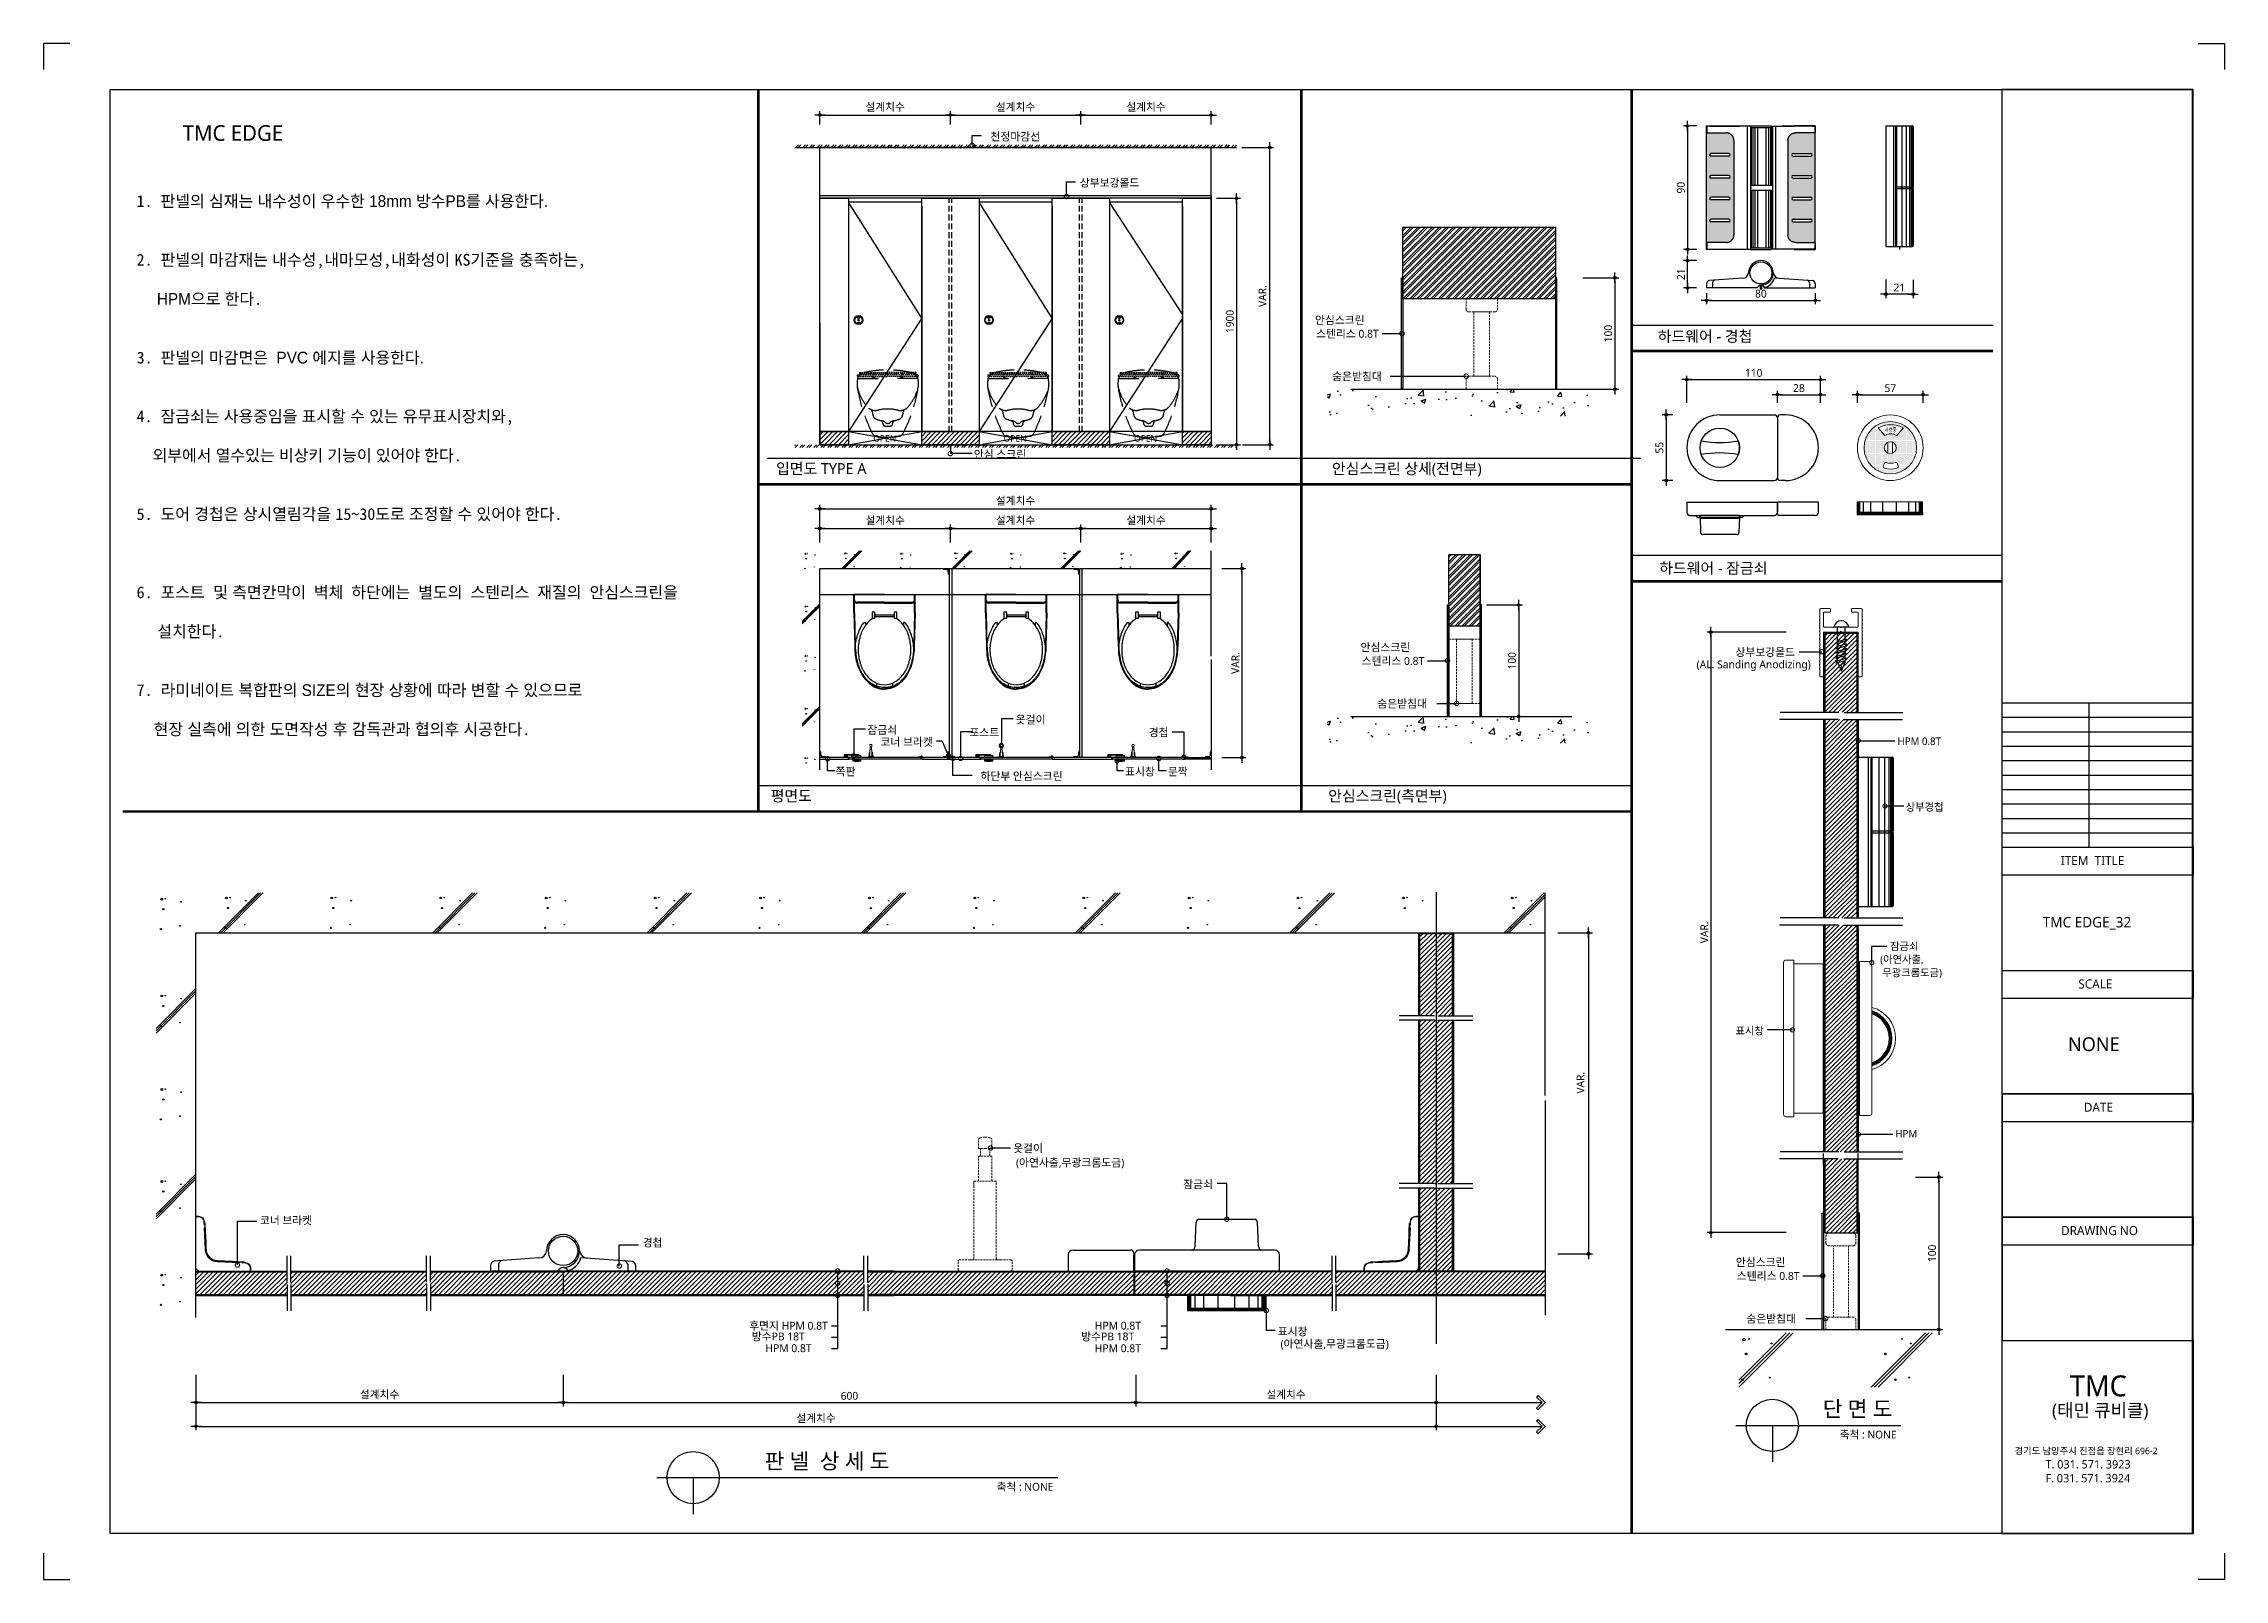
# Model space of a CAD drawing. Extents: x -256 to 8104, y -176 to 5714.
import ezdxf
from ezdxf.enums import TextEntityAlignment as Align

# ---------------------------------------------------------------- set-up
doc = ezdxf.new("R2010")
doc.units = 0
doc.header["$LTSCALE"] = 30
for name, pattern in [('CEN', [62, 60, -1, 0, -1]), ('HIDDEN', [0.375, 0.25, -0.125]), ('HIDDEN2', [4.7625, 3.175, -1.5875])]:
    doc.linetypes.add(name, pattern=pattern)
doc.layers.get('0').update_dxf_attribs({"linetype": 'CONTINUOUS'})
doc.layers.get('DEFPOINTS').update_dxf_attribs({"linetype": 'CONTINUOUS'})
for name, color, linetype in [('02---제품선', 4, 'CONTINUOUS'), ('0_toilet', 6, 'CONTINUOUS'), ('C', 2, 'CONTINUOUS'), ('curior-0Line', 252, 'CONTINUOUS'), ('DIM', 7, 'CONTINUOUS'), ('HAT', 8, 'CONTINUOUS'), ('HID', 9, 'HIDDEN'), ('jac text', 7, 'CONTINUOUS'), ('TIT', 3, 'CONTINUOUS'), ('경첩', 4, 'CONTINUOUS'), ('기타', 1, 'CONTINUOUS'), ('문자', 3, 'CONTINUOUS'), ('부자재', 4, 'CONTINUOUS'), ('상부보강몰드', 4, 'HIDDEN2'), ('옷걸이', 4, 'CONTINUOUS'), ('잠금쇠(회전형)', 4, 'CONTINUOUS'), ('중심선', 1, 'CEN'), ('치수', 1, 'CONTINUOUS'), ('판넬', 2, 'CONTINUOUS'), ('해치', 8, 'CONTINUOUS')]:
    doc.layers.add(name, color=color, linetype=linetype)
doc.styles.add('HDW', font='gulim.ttc')
doc.styles.add('돋움', font='malgun.ttf')
doc.dimstyles.new('10', dxfattribs={"dimscale": 10, "dimtxt": 3, "dimasz": 1, "dimexe": 1.5, "dimexo": 2, "dimgap": 1, "dimtad": 1, "dimdec": 0, "dimlunit": 6, "dimtxsty": '돋움', "dimblk": 'DIMDOT', "dimcen": -1, "dimdle": 1.5, "dimclrt": 3, "dimazin": 3, "dimtfac": 1, "dimtdec": 0, "dimtix": 1, "dimtmove": 2, "dimatfit": 3, "dimldrblk": 'DIMDOT', "dimarcsym": 0})
pattern_1 = [(45, (107208.739, -1593.336), (-8.55643, 8.55643), [])]
pattern_2 = [(45, (106401.2, -1704.915), (-8.980256, 8.980256), [])]
pattern_3 = [(45, (106404.804, -1733.326), (-8.980256, 8.980256), [])]

# ---------------------------------------------------------------- blocks, each defined once
blk = doc.blocks.new('DIMDOT')
at = {"linetype": 'Continuous'}
blk.add_line((-2, 0), (2, 0), dxfattribs=at)
for radius in [0.5, 0.25]:
    blk.add_circle((0, 0), radius, dxfattribs=at)
blk = doc.blocks.new('*D854')
at = {"layer": 'DEFPOINTS', "color": 0}
for p in [(117946.5, 3882.6), (117446.5, 3826.3), (117946.5, 3826.3)]:
    blk.add_point(p, dxfattribs=at)
at = {"layer": 'DIM', "color": 0, "lineweight": -2, "ltscale": 10}
for p, q in [((117446.5, 3846.3), (117446.5, 3897.6)), ((117456.5, 3882.6), (117936.5, 3882.6)), ((117946.5, 3846.3), (117946.5, 3897.6))]:
    blk.add_line(p, q, dxfattribs=at)
at = {"layer": 'DIM', "color": 0, "lineweight": -2, "xscale": 10, "yscale": 10, "zscale": 10, "rotation": 180}
blk.add_blockref('DIMDOT', (117446.5, 3882.6), dxfattribs=at)
at = {"layer": 'DIM', "color": 0, "lineweight": -2, "xscale": 10, "yscale": 10, "zscale": 10}
blk.add_blockref('DIMDOT', (117946.5, 3882.6), dxfattribs=at)
at = {"layer": 'DIM', "color": 3, "insert": (117696.5, 3912.2), "char_height": 30, "attachment_point": 5, "style": '돋움'}
blk.add_mtext('설계치수', dxfattribs=at)
blk = doc.blocks.new('*D855')
at = {"layer": 'DEFPOINTS', "color": 0}
for p in [(118446.5, 3882.6), (117946.5, 3826.3), (118446.5, 3826.3)]:
    blk.add_point(p, dxfattribs=at)
at = {"layer": 'DIM', "color": 0, "lineweight": -2, "ltscale": 10}
for p, q in [((117946.5, 3846.3), (117946.5, 3897.6)), ((117956.5, 3882.6), (118436.5, 3882.6)), ((118446.5, 3846.3), (118446.5, 3897.6))]:
    blk.add_line(p, q, dxfattribs=at)
at = {"layer": 'DIM', "color": 0, "lineweight": -2, "xscale": 10, "yscale": 10, "zscale": 10, "rotation": 180}
blk.add_blockref('DIMDOT', (117946.5, 3882.6), dxfattribs=at)
at = {"layer": 'DIM', "color": 0, "lineweight": -2, "xscale": 10, "yscale": 10, "zscale": 10}
blk.add_blockref('DIMDOT', (118446.5, 3882.6), dxfattribs=at)
at = {"layer": 'DIM', "color": 3, "insert": (118196.5, 3912.2), "char_height": 30, "attachment_point": 5, "style": '돋움'}
blk.add_mtext('설계치수', dxfattribs=at)
blk = doc.blocks.new('*D856')
at = {"layer": 'DEFPOINTS', "color": 0}
for p in [(118946.5, 3882.6), (118446.5, 3826.3), (118946.5, 3826.3)]:
    blk.add_point(p, dxfattribs=at)
at = {"layer": 'DIM', "color": 0, "lineweight": -2, "ltscale": 10}
for p, q in [((118446.5, 3846.3), (118446.5, 3897.6)), ((118456.5, 3882.6), (118936.5, 3882.6)), ((118946.5, 3846.3), (118946.5, 3897.6))]:
    blk.add_line(p, q, dxfattribs=at)
at = {"layer": 'DIM', "color": 0, "lineweight": -2, "xscale": 10, "yscale": 10, "zscale": 10, "rotation": 180}
blk.add_blockref('DIMDOT', (118446.5, 3882.6), dxfattribs=at)
at = {"layer": 'DIM', "color": 0, "lineweight": -2, "xscale": 10, "yscale": 10, "zscale": 10}
blk.add_blockref('DIMDOT', (118946.5, 3882.6), dxfattribs=at)
at = {"layer": 'DIM', "color": 3, "insert": (118696.5, 3912.2), "char_height": 30, "attachment_point": 5, "style": '돋움'}
blk.add_mtext('설계치수', dxfattribs=at)
blk = doc.blocks.new('*D857')
at = {"layer": 'DEFPOINTS', "color": 0}
for p in [(118946.5, 3563.4), (118946.5, 2618.4), (119043.4, 2618.4)]:
    blk.add_point(p, dxfattribs=at)
at = {"layer": 'DIM', "color": 0, "lineweight": -2, "ltscale": 10}
for p, q in [((118966.5, 3563.4), (119058.4, 3563.4)), ((119043.4, 3553.4), (119043.4, 2628.4)), ((118966.5, 2618.4), (119058.4, 2618.4))]:
    blk.add_line(p, q, dxfattribs=at)
at = {"layer": 'DIM', "color": 0, "lineweight": -2, "xscale": 10, "yscale": 10, "zscale": 10}
for p, rotation in [((119043.4, 3563.4), 90), ((119043.4, 2618.4), 270)]:
    blk.add_blockref('DIMDOT', p, dxfattribs=dict(at, rotation=rotation))
at = {"layer": 'DIM', "color": 3, "insert": (119017.8, 3090.9), "char_height": 30, "attachment_point": 5, "rotation": 90, "style": '돋움'}
blk.add_mtext('1900', dxfattribs=at)
blk = doc.blocks.new('*D858')
at = {"layer": 'DEFPOINTS', "color": 0}
for p in [(118967.5, 2143.5), (118967.5, 1418.5), (119064.4, 1418.5)]:
    blk.add_point(p, dxfattribs=at)
at = {"layer": 'DIM', "color": 0, "lineweight": -2, "ltscale": 10}
for p, q in [((118987.5, 2143.5), (119079.4, 2143.5)), ((119064.4, 2133.5), (119064.4, 1428.5)), ((118987.5, 1418.5), (119079.4, 1418.5))]:
    blk.add_line(p, q, dxfattribs=at)
at = {"layer": 'DIM', "color": 0, "lineweight": -2, "xscale": 10, "yscale": 10, "zscale": 10}
for p, rotation in [((119064.4, 2143.5), 90), ((119064.4, 1418.5), 270)]:
    blk.add_blockref('DIMDOT', p, dxfattribs=dict(at, rotation=rotation))
at = {"layer": 'DIM', "color": 3, "insert": (119039.2, 1781), "char_height": 30, "attachment_point": 5, "rotation": 90, "style": '돋움'}
blk.add_mtext('VAR.', dxfattribs=at)
blk = doc.blocks.new('_DOTSMALL')
at = {"color": 0, "linetype": 'ByBlock', "const_width": 0.5}
blk.add_lwpolyline([(-0.0625, 0, 1), (0.0625, 0, 1)], format="xyb", close=True, dxfattribs=at)
blk = doc.blocks.new('A$C63EC304E')
at = {"layer": '치수', "color": 1, "xscale": 2.5, "yscale": 2.5, "zscale": 2.5, "rotation": 234.3098741996962}
blk.add_blockref('_DOTSMALL', (0.31, 0.31), dxfattribs=at)
blk = doc.blocks.new('A$C2BC9653E')
at = {"layer": '치수', "xscale": 0.3333333333333333, "yscale": 0.3333333333333333, "zscale": 0.3333333333333333}
blk.add_blockref('A$C63EC304E', (0, 0), dxfattribs=at)
blk = doc.blocks.new('A$C7FC71301')
at = {"layer": '치수', "rotation": 180}
blk.add_blockref('A$C2BC9653E', (0.21, 0.21), dxfattribs=at)
blk = doc.blocks.new('A$C4A20372B')
at = {"layer": '치수'}
blk.add_blockref('A$C7FC71301', (0, 0), dxfattribs=at)
blk = doc.blocks.new('A$C566469F5')
at = {"layer": '치수'}
blk.add_blockref('A$C4A20372B', (0, 0), dxfattribs=at)
blk = doc.blocks.new('A$C7E317CD4')
at = {"layer": '해치', "xscale": 2, "yscale": 2, "zscale": 2}
blk.add_blockref('A$C566469F5', (0, 0), dxfattribs=at)
blk = doc.blocks.new('A$C601D7F27')
at = {"layer": '치수'}
blk.add_blockref('A$C7E317CD4', (0, 0), dxfattribs=at)
blk = doc.blocks.new('A$C38802C08')
at = {"layer": '치수'}
blk.add_blockref('A$C601D7F27', (0, 0), dxfattribs=at)
blk = doc.blocks.new('*D859')
at = {"layer": 'DEFPOINTS', "color": 0}
for p in [(118946.5, 2297.1), (118446.5, 2223.9), (118946.5, 2223.9)]:
    blk.add_point(p, dxfattribs=at)
at = {"layer": 'DIM', "color": 0, "lineweight": -2, "ltscale": 10}
for p, q in [((118446.5, 2243.9), (118446.5, 2312.1)), ((118456.5, 2297.1), (118936.5, 2297.1)), ((118946.5, 2243.9), (118946.5, 2312.1))]:
    blk.add_line(p, q, dxfattribs=at)
at = {"layer": 'DIM', "color": 0, "lineweight": -2, "xscale": 10, "yscale": 10, "zscale": 10, "rotation": 180}
blk.add_blockref('DIMDOT', (118446.5, 2297.1), dxfattribs=at)
at = {"layer": 'DIM', "color": 0, "lineweight": -2, "xscale": 10, "yscale": 10, "zscale": 10}
blk.add_blockref('DIMDOT', (118946.5, 2297.1), dxfattribs=at)
at = {"layer": 'DIM', "color": 3, "insert": (118696.5, 2326.7), "char_height": 30, "attachment_point": 5, "style": '돋움'}
blk.add_mtext('설계치수', dxfattribs=at)
blk = doc.blocks.new('*D860')
at = {"layer": 'DEFPOINTS', "color": 0}
for p in [(118946.5, 2372.4), (117446.5, 2223.9), (118946.5, 2223.9)]:
    blk.add_point(p, dxfattribs=at)
at = {"layer": 'DIM', "color": 0, "lineweight": -2, "ltscale": 10}
for p, q in [((117446.5, 2243.9), (117446.5, 2387.4)), ((117456.5, 2372.4), (118936.5, 2372.4)), ((118946.5, 2243.9), (118946.5, 2387.4))]:
    blk.add_line(p, q, dxfattribs=at)
at = {"layer": 'DIM', "color": 0, "lineweight": -2, "xscale": 10, "yscale": 10, "zscale": 10, "rotation": 180}
blk.add_blockref('DIMDOT', (117446.5, 2372.4), dxfattribs=at)
at = {"layer": 'DIM', "color": 0, "lineweight": -2, "xscale": 10, "yscale": 10, "zscale": 10}
blk.add_blockref('DIMDOT', (118946.5, 2372.4), dxfattribs=at)
at = {"layer": 'DIM', "color": 3, "insert": (118196.5, 2402.1), "char_height": 30, "attachment_point": 5, "style": '돋움'}
blk.add_mtext('설계치수', dxfattribs=at)
blk = doc.blocks.new('*D861')
at = {"layer": 'DEFPOINTS', "color": 0}
for p in [(118446.5, 2297.1), (117946.5, 2223.9), (118446.5, 2223.9)]:
    blk.add_point(p, dxfattribs=at)
at = {"layer": 'DIM', "color": 0, "lineweight": -2, "ltscale": 10}
for p, q in [((117946.5, 2243.9), (117946.5, 2312.1)), ((117956.5, 2297.1), (118436.5, 2297.1)), ((118446.5, 2243.9), (118446.5, 2312.1))]:
    blk.add_line(p, q, dxfattribs=at)
at = {"layer": 'DIM', "color": 0, "lineweight": -2, "xscale": 10, "yscale": 10, "zscale": 10, "rotation": 180}
blk.add_blockref('DIMDOT', (117946.5, 2297.1), dxfattribs=at)
at = {"layer": 'DIM', "color": 0, "lineweight": -2, "xscale": 10, "yscale": 10, "zscale": 10}
blk.add_blockref('DIMDOT', (118446.5, 2297.1), dxfattribs=at)
at = {"layer": 'DIM', "color": 3, "insert": (118196.5, 2326.7), "char_height": 30, "attachment_point": 5, "style": '돋움'}
blk.add_mtext('설계치수', dxfattribs=at)
blk = doc.blocks.new('*D862')
at = {"layer": 'DEFPOINTS', "color": 0}
for p in [(117946.5, 2297.1), (117446.5, 2223.9), (117946.5, 2223.9)]:
    blk.add_point(p, dxfattribs=at)
at = {"layer": 'DIM', "color": 0, "lineweight": -2, "ltscale": 10}
for p, q in [((117446.5, 2243.9), (117446.5, 2312.1)), ((117456.5, 2297.1), (117936.5, 2297.1)), ((117946.5, 2243.9), (117946.5, 2312.1))]:
    blk.add_line(p, q, dxfattribs=at)
at = {"layer": 'DIM', "color": 0, "lineweight": -2, "xscale": 10, "yscale": 10, "zscale": 10, "rotation": 180}
blk.add_blockref('DIMDOT', (117446.5, 2297.1), dxfattribs=at)
at = {"layer": 'DIM', "color": 0, "lineweight": -2, "xscale": 10, "yscale": 10, "zscale": 10}
blk.add_blockref('DIMDOT', (117946.5, 2297.1), dxfattribs=at)
at = {"layer": 'DIM', "color": 3, "insert": (117696.5, 2326.7), "char_height": 30, "attachment_point": 5, "style": '돋움'}
blk.add_mtext('설계치수', dxfattribs=at)
blk = doc.blocks.new('*D863')
at = {"layer": 'DEFPOINTS', "color": 0}
for p in [(121282, 2868), (120770, 2759.3), (121282, 2759.3)]:
    blk.add_point(p, dxfattribs=at)
at = {"layer": 'DIM', "color": 0, "lineweight": -2, "ltscale": 10}
for p, q in [((120770, 2779.3), (120770, 2883)), ((120780, 2868), (121272, 2868)), ((121282, 2779.3), (121282, 2883))]:
    blk.add_line(p, q, dxfattribs=at)
at = {"layer": 'DIM', "color": 0, "lineweight": -2, "xscale": 10, "yscale": 10, "zscale": 10, "rotation": 180}
blk.add_blockref('DIMDOT', (120770, 2868), dxfattribs=at)
at = {"layer": 'DIM', "color": 0, "lineweight": -2, "xscale": 10, "yscale": 10, "zscale": 10}
blk.add_blockref('DIMDOT', (121282, 2868), dxfattribs=at)
at = {"layer": 'DIM', "color": 3, "insert": (121026, 2893.5), "char_height": 30, "attachment_point": 5, "style": '돋움'}
blk.add_mtext('110', dxfattribs=at)
blk = doc.blocks.new('*D864')
at = {"layer": 'DEFPOINTS', "color": 0}
for p in [(121117, 2759.3), (121282, 2810), (121282, 2759.3)]:
    blk.add_point(p, dxfattribs=at)
at = {"layer": 'DIM', "color": 0, "lineweight": -2, "ltscale": 10}
for p, q in [((121117, 2779.3), (121117, 2825)), ((121127, 2810), (121272, 2810)), ((121282, 2779.3), (121282, 2825))]:
    blk.add_line(p, q, dxfattribs=at)
at = {"layer": 'DIM', "color": 0, "lineweight": -2, "xscale": 10, "yscale": 10, "zscale": 10, "rotation": 180}
blk.add_blockref('DIMDOT', (121117, 2810), dxfattribs=at)
at = {"layer": 'DIM', "color": 0, "lineweight": -2, "xscale": 10, "yscale": 10, "zscale": 10}
blk.add_blockref('DIMDOT', (121282, 2810), dxfattribs=at)
at = {"layer": 'DIM', "color": 3, "insert": (121199.5, 2835.5), "char_height": 30, "attachment_point": 5, "style": '돋움'}
blk.add_mtext('28', dxfattribs=at)
blk = doc.blocks.new('*D865')
at = {"layer": 'DEFPOINTS', "color": 0}
for p in [(121423.7, 2759.3), (121675.7, 2810), (121675.7, 2759.3)]:
    blk.add_point(p, dxfattribs=at)
at = {"layer": 'DIM', "color": 0, "lineweight": -2, "ltscale": 10}
for p, q in [((121423.7, 2779.3), (121423.7, 2825)), ((121433.7, 2810), (121665.7, 2810)), ((121675.7, 2779.3), (121675.7, 2825))]:
    blk.add_line(p, q, dxfattribs=at)
at = {"layer": 'DIM', "color": 0, "lineweight": -2, "xscale": 10, "yscale": 10, "zscale": 10, "rotation": 180}
blk.add_blockref('DIMDOT', (121423.7, 2810), dxfattribs=at)
at = {"layer": 'DIM', "color": 0, "lineweight": -2, "xscale": 10, "yscale": 10, "zscale": 10}
blk.add_blockref('DIMDOT', (121675.7, 2810), dxfattribs=at)
at = {"layer": 'DIM', "color": 3, "insert": (121549.7, 2835.2), "char_height": 30, "attachment_point": 5, "style": '돋움'}
blk.add_mtext('57', dxfattribs=at)
blk = doc.blocks.new('*D866')
at = {"layer": 'DEFPOINTS', "color": 0}
for p in [(120827.6, 3840.7), (120772.6, 3367.6), (120827.6, 3367.6)]:
    blk.add_point(p, dxfattribs=at)
at = {"layer": 'DIM', "color": 0, "lineweight": -2, "ltscale": 10}
for p, q in [((120807.6, 3840.7), (120757.6, 3840.7)), ((120772.6, 3830.7), (120772.6, 3377.6)), ((120807.6, 3367.6), (120757.6, 3367.6))]:
    blk.add_line(p, q, dxfattribs=at)
at = {"layer": 'DIM', "color": 0, "lineweight": -2, "xscale": 10, "yscale": 10, "zscale": 10}
for p, rotation in [((120772.6, 3840.7), 90), ((120772.6, 3367.6), 270)]:
    blk.add_blockref('DIMDOT', p, dxfattribs=dict(at, rotation=rotation))
at = {"layer": 'DIM', "color": 3, "insert": (120747.1, 3604.1), "char_height": 30, "attachment_point": 5, "rotation": 90, "style": '돋움'}
blk.add_mtext('90', dxfattribs=at)
blk = doc.blocks.new('*D867')
at = {"layer": 'DEFPOINTS', "color": 0}
for p in [(120845.2, 3219.4), (121262.3, 3219.4), (121262.3, 3172)]:
    blk.add_point(p, dxfattribs=at)
at = {"layer": 'DIM', "color": 0, "lineweight": -2, "ltscale": 10}
for p, q in [((120845.2, 3199.4), (120845.2, 3157)), ((121262.3, 3199.4), (121262.3, 3157)), ((120855.2, 3172), (121252.3, 3172))]:
    blk.add_line(p, q, dxfattribs=at)
at = {"layer": 'DIM', "color": 0, "lineweight": -2, "xscale": 10, "yscale": 10, "zscale": 10, "rotation": 180}
blk.add_blockref('DIMDOT', (120845.2, 3172), dxfattribs=at)
at = {"layer": 'DIM', "color": 0, "lineweight": -2, "xscale": 10, "yscale": 10, "zscale": 10}
blk.add_blockref('DIMDOT', (121262.3, 3172), dxfattribs=at)
at = {"layer": 'DIM', "color": 3, "insert": (121053.7, 3197.5), "char_height": 30, "attachment_point": 5, "style": '돋움'}
blk.add_mtext('80', dxfattribs=at)
blk = doc.blocks.new('*D868')
at = {"layer": 'DEFPOINTS', "color": 0}
for p in [(120772.6, 3324.4), (120827.6, 3324.4), (120826.9, 3219.4)]:
    blk.add_point(p, dxfattribs=at)
at = {"layer": 'DIM', "color": 0, "lineweight": -2, "ltscale": 10}
for p, q in [((120807.6, 3324.4), (120757.6, 3324.4)), ((120772.6, 3229.4), (120772.6, 3314.4)), ((120806.9, 3219.4), (120757.6, 3219.4))]:
    blk.add_line(p, q, dxfattribs=at)
at = {"layer": 'DIM', "color": 0, "lineweight": -2, "xscale": 10, "yscale": 10, "zscale": 10}
for p, rotation in [((120772.6, 3324.4), 90), ((120772.6, 3219.4), 270)]:
    blk.add_blockref('DIMDOT', p, dxfattribs=dict(at, rotation=rotation))
at = {"layer": 'DIM', "color": 3, "insert": (120747.3, 3271.9), "char_height": 30, "attachment_point": 5, "rotation": 90, "style": '돋움'}
blk.add_mtext('21', dxfattribs=at)
blk = doc.blocks.new('*D869')
at = {"layer": 'DEFPOINTS', "color": 0}
for p in [(121532.1, 3271.5), (121637.1, 3270.8), (121532.1, 3195.9)]:
    blk.add_point(p, dxfattribs=at)
at = {"layer": 'DIM', "color": 0, "lineweight": -2, "ltscale": 10}
for p, q in [((121532.1, 3251.5), (121532.1, 3180.9)), ((121627.1, 3195.9), (121542.1, 3195.9)), ((121637.1, 3250.8), (121637.1, 3180.9))]:
    blk.add_line(p, q, dxfattribs=at)
at = {"layer": 'DIM', "color": 0, "lineweight": -2, "xscale": 10, "yscale": 10, "zscale": 10, "rotation": 180}
blk.add_blockref('DIMDOT', (121532.1, 3195.9), dxfattribs=at)
at = {"layer": 'DIM', "color": 0, "lineweight": -2, "xscale": 10, "yscale": 10, "zscale": 10}
blk.add_blockref('DIMDOT', (121637.1, 3195.9), dxfattribs=at)
at = {"layer": 'DIM', "color": 3, "insert": (121584.6, 3221.2), "char_height": 30, "attachment_point": 5, "style": '돋움'}
blk.add_mtext('21', dxfattribs=at)
blk = doc.blocks.new('A$C10E41893')
at = {"layer": '부자재'}
for p, q in [((6, 0), (6, 196)), ((123, 196), (6, 196)), ((123, 192), (6, 192)), ((55, 0), (55, 177)), ((61, 0), (61, 177)), ((6, 0), (6, -196)), ((55, 0), (55, -177)), ((61, 0), (61, -177)), ((123, -192), (6, -192)), ((123, -196), (6, -196))]:
    blk.add_line(p, q, dxfattribs=at)
for points in [[(123, 196, -0.012538), (123, 196), (335, 190, -0.055395), (445, 175, -0.154276), (577, 93, -0.179504), (612, 0, -0.179504)], [(123, 192, -0.012538), (123, 192), (335, 187, -0.055395), (444, 172, -0.154276), (574, 91, -0.179504), (608, 0, -0.179504)], [(157, -72, 0.089162), (200, -119, 0.085733), (270, -155, 0.075373), (359, -168, 0.075373), (447, -155, 0.085733), (517, -119, 0.106084), (567, -62, 0.126931), (583, 0, 0.126931), (567, 62, 0.106084), (517, 119, 0.085733), (447, 155, 0.075373), (359, 168, 0.075373), (270, 155, 0.085733), (200, 119, 0.089162), (157, 72)], [(572, 51), (589, 51), (589, 60, 0.021185), (583, 71, 0.106084), (528, 134, 0.085733), (453, 172, 0.075373), (359, 187, 0.075373), (265, 172, 0.085733), (189, 134, 0.007337), (184, 130), (184, 122), (205, 122)], [(123, -196, 0.012538), (123, -196), (335, -190, 0.055395), (445, -175, 0.154276), (577, -93, 0.179504), (612, 0, 0.179504)], [(123, -192, 0.012538), (123, -192), (335, -187, 0.055395), (444, -172, 0.154276), (574, -91, 0.179504), (608, 0, 0.179504)], [(589, -51, 0.090214), (598, 0, 0.090214), (589, 51, 0.106084)], [(572, -51), (589, -51), (589, -60, -0.021185), (583, -71, -0.106084), (528, -134, -0.085733), (453, -172, -0.075373), (359, -187, -0.075373), (265, -172, -0.085733), (189, -134, -0.007337), (184, -130), (184, -122), (205, -122)]]:
    blk.add_lwpolyline(points, format="xyb", dxfattribs=at)
blk.add_lwpolyline([(138, -61), (119, -61), (119, -79), (157, -79), (157, -61), (138, -61), (147, -61), (147, 61), (138, 61), (157, 61), (157, 79), (119, 79), (119, 61), (138, 61), (138, -61), (119, -61)], dxfattribs=at)
for centre, start, end in [((40, 177), 0, 90), ((46, 177), 0, 90), ((40, -177), 270, 0), ((46, -177), 270, 0)]:
    blk.add_arc(centre, 15, start, end, dxfattribs=at)
blk = doc.blocks.new('A$C460A2A32')
at = {"color": 0}
for p, q in [((3, 20), (0, 16)), ((3, 20), (9, 20)), ((4, 10), (162, 10)), ((9, 20), (162, 20)), ((13, 32), (11, 30)), ((13, 32), (162, 32)), ((13, 27), (162, 27)), ((312, 32), (162, 32)), ((312, 27), (162, 27)), ((316, 20), (162, 20)), ((321, 10), (162, 10)), ((312, 32), (313, 30)), ((322, 20), (316, 20)), ((322, 20), (324, 16))]:
    blk.add_line(p, q, dxfattribs=at)
for centre, radius, start, end in [((4, 14), 4, 150.0107, 270), ((13, 29), 2, 135, 270), ((109, 28), 26, 182.6717, 198.4118), ((109, 10), 26, 180, 202.6199), ((107, 28), 23, 183.0205, 200.9186), ((107, 10), 23, 180, 205.7715), ((69, 10), 23, 334.2285, 0), ((69, 28), 23, 339.0814, 356.9795), ((67, 10), 26, 337.3801, 0), ((67, 28), 26, 341.5882, 357.3283), ((257, 10), 26, 180, 202.6199), ((257, 28), 26, 182.6717, 198.4118), ((256, 28), 23, 183.0205, 200.9186), ((256, 10), 23, 180, 205.7715), ((217, 10), 23, 334.2285, 0), ((217, 28), 23, 339.0814, 356.9795), ((216, 28), 26, 341.5882, 357.3283), ((216, 10), 26, 337.3801, 0), ((312, 29), 2, 270, 45), ((321, 14), 4, 270, 29.9893)]:
    blk.add_arc(centre, radius, start, end, dxfattribs=at)
blk = doc.blocks.new('*D870')
at = {"layer": 'DEFPOINTS', "color": 0}
for p in [(120735.7, 2732.8), (120690, 2480.8), (120735.7, 2480.8)]:
    blk.add_point(p, dxfattribs=at)
at = {"layer": 'DIM', "color": 0, "lineweight": -2, "ltscale": 10}
for p, q in [((120715.7, 2732.8), (120675, 2732.8)), ((120690, 2722.8), (120690, 2490.8)), ((120715.7, 2480.8), (120675, 2480.8))]:
    blk.add_line(p, q, dxfattribs=at)
at = {"layer": 'DIM', "color": 0, "lineweight": -2, "xscale": 10, "yscale": 10, "zscale": 10}
for p, rotation in [((120690, 2732.8), 90), ((120690, 2480.8), 270)]:
    blk.add_blockref('DIMDOT', p, dxfattribs=dict(at, rotation=rotation))
at = {"layer": 'DIM', "color": 3, "insert": (120664.7, 2606.8), "char_height": 30, "attachment_point": 5, "rotation": 90, "style": '돋움'}
blk.add_mtext('55', dxfattribs=at)
blk = doc.blocks.new('*D871')
at = {"layer": 'DEFPOINTS', "color": 0}
for p in [(121171, 1899.7), (120862.2, -403.5), (121171, -403.5)]:
    blk.add_point(p, dxfattribs=at)
at = {"layer": 'DIM', "color": 0, "lineweight": -2, "ltscale": 10}
for p, q in [((121151, 1899.7), (120847.2, 1899.7)), ((120862.2, 1889.7), (120862.2, -393.5)), ((121151, -403.5), (120847.2, -403.5))]:
    blk.add_line(p, q, dxfattribs=at)
at = {"layer": 'DIM', "color": 0, "lineweight": -2, "xscale": 10, "yscale": 10, "zscale": 10}
for p, rotation in [((120862.2, 1899.7), 90), ((120862.2, -403.5), 270)]:
    blk.add_blockref('DIMDOT', p, dxfattribs=dict(at, rotation=rotation))
at = {"layer": 'DIM', "color": 3, "insert": (120837, 748.1), "char_height": 30, "attachment_point": 5, "rotation": 90, "style": '돋움'}
blk.add_mtext('VAR.', dxfattribs=at)
blk = doc.blocks.new('A$C13EB2441')
for p, q in [((0.84, 7.37), (0.84, 14.11)), ((0.84, 6.74), (0.84, 0))]:
    blk.add_line(p, q)
blk = doc.blocks.new('*D872')
at = {"layer": 'DEFPOINTS', "color": 0}
for p in [(121626.7, -190.7), (121635.8, -775.1), (121735.6, -775.1)]:
    blk.add_point(p, dxfattribs=at)
at = {"layer": 'DIM', "color": 0, "lineweight": -2, "ltscale": 10}
for p, q in [((121646.7, -190.7), (121750.6, -190.7)), ((121735.6, -200.7), (121735.6, -765.1)), ((121655.8, -775.1), (121750.6, -775.1))]:
    blk.add_line(p, q, dxfattribs=at)
at = {"layer": 'DIM', "color": 0, "lineweight": -2, "xscale": 10, "yscale": 10, "zscale": 10}
for p, rotation in [((121735.6, -190.7), 90), ((121735.6, -775.1), 270)]:
    blk.add_blockref('DIMDOT', p, dxfattribs=dict(at, rotation=rotation))
at = {"layer": 'DIM', "color": 3, "insert": (121710, -482.9), "char_height": 30, "attachment_point": 5, "rotation": 90, "style": '돋움'}
blk.add_mtext('100', dxfattribs=at)
blk = doc.blocks.new('*D873')
at = {"layer": 'DEFPOINTS', "color": 0}
for p in [(119043.4, 3758.2), (119170.8, 3758.2), (119045.9, 2618.4)]:
    blk.add_point(p, dxfattribs=at)
at = {"layer": 'DIM', "color": 0, "lineweight": -2, "ltscale": 10}
for p, q in [((119063.4, 3758.2), (119185.8, 3758.2)), ((119170.8, 2628.4), (119170.8, 3748.2)), ((119065.9, 2618.4), (119185.8, 2618.4))]:
    blk.add_line(p, q, dxfattribs=at)
at = {"layer": 'DIM', "color": 0, "lineweight": -2, "xscale": 10, "yscale": 10, "zscale": 10}
for p, rotation in [((119170.8, 3758.2), 90), ((119170.8, 2618.4), 270)]:
    blk.add_blockref('DIMDOT', p, dxfattribs=dict(at, rotation=rotation))
at = {"layer": 'DIM', "color": 3, "insert": (119143.5, 3188.3), "char_height": 30, "attachment_point": 5, "rotation": 90, "style": '돋움'}
blk.add_mtext('VAR.', dxfattribs=at)
blk = doc.blocks.new('*D874')
at = {"layer": 'DEFPOINTS', "color": 0}
for p in [(115054.6, -929.4), (116461.7, -929.4), (116461.7, -1055.1)]:
    blk.add_point(p, dxfattribs=at)
at = {"layer": 'DIM', "color": 0, "lineweight": -2, "ltscale": 10}
for p, q in [((115054.6, -949.4), (115054.6, -1070.1)), ((116461.7, -949.4), (116461.7, -1070.1)), ((115064.6, -1055.1), (116451.7, -1055.1))]:
    blk.add_line(p, q, dxfattribs=at)
at = {"layer": 'DIM', "color": 0, "lineweight": -2, "xscale": 10, "yscale": 10, "zscale": 10, "rotation": 180}
blk.add_blockref('DIMDOT', (115054.6, -1055.1), dxfattribs=at)
at = {"layer": 'DIM', "color": 0, "lineweight": -2, "xscale": 10, "yscale": 10, "zscale": 10}
blk.add_blockref('DIMDOT', (116461.7, -1055.1), dxfattribs=at)
at = {"layer": 'DIM', "color": 3, "insert": (115758.2, -1025.5), "char_height": 30, "attachment_point": 5, "style": '돋움'}
blk.add_mtext('설계치수', dxfattribs=at)
blk = doc.blocks.new('*D875')
at = {"layer": 'DEFPOINTS', "color": 0}
for p in [(115054.6, -929.4), (119808.5, -929.4), (119808.5, -1146.6)]:
    blk.add_point(p, dxfattribs=at)
at = {"layer": 'DIM', "color": 0, "lineweight": -2, "ltscale": 10}
for p, q in [((115054.6, -949.4), (115054.6, -1161.6)), ((119808.5, -949.4), (119808.5, -1161.6)), ((115064.6, -1146.6), (119798.5, -1146.6))]:
    blk.add_line(p, q, dxfattribs=at)
at = {"layer": 'DIM', "color": 0, "lineweight": -2, "xscale": 10, "yscale": 10, "zscale": 10, "rotation": 180}
blk.add_blockref('DIMDOT', (115054.6, -1146.6), dxfattribs=at)
at = {"layer": 'DIM', "color": 0, "lineweight": -2, "xscale": 10, "yscale": 10, "zscale": 10}
blk.add_blockref('DIMDOT', (119808.5, -1146.6), dxfattribs=at)
at = {"layer": 'DIM', "color": 3, "insert": (117431.6, -1116.9), "char_height": 30, "attachment_point": 5, "style": '돋움'}
blk.add_mtext('설계치수', dxfattribs=at)
blk = doc.blocks.new('*D876')
at = {"layer": 'DEFPOINTS', "color": 0}
for p in [(118657.7, -929.4), (119808.5, -929.4), (119808.5, -1055.1)]:
    blk.add_point(p, dxfattribs=at)
at = {"layer": 'DIM', "color": 0, "lineweight": -2, "ltscale": 10}
for p, q in [((118657.7, -949.4), (118657.7, -1070.1)), ((119808.5, -949.4), (119808.5, -1070.1)), ((118667.7, -1055.1), (119798.5, -1055.1))]:
    blk.add_line(p, q, dxfattribs=at)
at = {"layer": 'DIM', "color": 0, "lineweight": -2, "xscale": 10, "yscale": 10, "zscale": 10, "rotation": 180}
blk.add_blockref('DIMDOT', (118657.7, -1055.1), dxfattribs=at)
at = {"layer": 'DIM', "color": 0, "lineweight": -2, "xscale": 10, "yscale": 10, "zscale": 10}
blk.add_blockref('DIMDOT', (119808.5, -1055.1), dxfattribs=at)
at = {"layer": 'DIM', "color": 3, "insert": (119233.1, -1025.5), "char_height": 30, "attachment_point": 5, "style": '돋움'}
blk.add_mtext('설계치수', dxfattribs=at)
blk = doc.blocks.new('*D877')
at = {"layer": 'DEFPOINTS', "color": 0}
for p in [(116461.7, -929.4), (118657.7, -929.4), (118657.7, -1055.1)]:
    blk.add_point(p, dxfattribs=at)
at = {"layer": 'DIM', "color": 0, "lineweight": -2, "ltscale": 10}
for p, q in [((116461.7, -949.4), (116461.7, -1070.1)), ((118657.7, -949.4), (118657.7, -1070.1)), ((116471.7, -1055.1), (118647.7, -1055.1))]:
    blk.add_line(p, q, dxfattribs=at)
at = {"layer": 'DIM', "color": 0, "lineweight": -2, "xscale": 10, "yscale": 10, "zscale": 10, "rotation": 180}
blk.add_blockref('DIMDOT', (116461.7, -1055.1), dxfattribs=at)
at = {"layer": 'DIM', "color": 0, "lineweight": -2, "xscale": 10, "yscale": 10, "zscale": 10}
blk.add_blockref('DIMDOT', (118657.7, -1055.1), dxfattribs=at)
at = {"layer": 'DIM', "color": 3, "insert": (117559.7, -1029.6), "char_height": 30, "attachment_point": 5, "style": '돋움'}
blk.add_mtext('600', dxfattribs=at)
blk = doc.blocks.new('A$C06B31977')
for p, q in [((1.26, 11.06), (1.26, 21.17)), ((1.26, 10.11), (1.26, 0))]:
    blk.add_line(p, q)
blk = doc.blocks.new('*D878')
at = {"layer": 'DEFPOINTS', "color": 0}
for p in [(120255.3, 746.3), (120255.3, -485.1), (120393.2, -485.1)]:
    blk.add_point(p, dxfattribs=at)
at = {"layer": 'DIM', "color": 0, "lineweight": -2, "ltscale": 10}
for p, q in [((120275.3, 746.3), (120408.2, 746.3)), ((120393.2, 736.3), (120393.2, -475.1)), ((120275.3, -485.1), (120408.2, -485.1))]:
    blk.add_line(p, q, dxfattribs=at)
at = {"layer": 'DIM', "color": 0, "lineweight": -2, "xscale": 10, "yscale": 10, "zscale": 10}
for p, rotation in [((120393.2, 746.3), 90), ((120393.2, -485.1), 270)]:
    blk.add_blockref('DIMDOT', p, dxfattribs=dict(at, rotation=rotation))
at = {"layer": 'DIM', "color": 3, "insert": (120362.4, 171.5), "char_height": 30, "attachment_point": 5, "rotation": 90, "style": '돋움'}
blk.add_mtext('VAR.', dxfattribs=at)
blk = doc.blocks.new('*D879')
at = {"layer": 'DEFPOINTS', "color": 0}
for p in [(119982.2, 2003.6), (119982.2, 1576.1), (120125.1, 1576.1)]:
    blk.add_point(p, dxfattribs=at)
at = {"layer": 'DIM', "color": 0, "lineweight": -2, "ltscale": 10}
for p, q in [((120002.2, 2003.6), (120140.1, 2003.6)), ((120125.1, 1993.6), (120125.1, 1586.1)), ((120002.2, 1576.1), (120140.1, 1576.1))]:
    blk.add_line(p, q, dxfattribs=at)
at = {"layer": 'DIM', "color": 0, "lineweight": -2, "xscale": 10, "yscale": 10, "zscale": 10}
for p, rotation in [((120125.1, 2003.6), 90), ((120125.1, 1576.1), 270)]:
    blk.add_blockref('DIMDOT', p, dxfattribs=dict(at, rotation=rotation))
at = {"layer": 'DIM', "color": 3, "insert": (120099.5, 1789.8), "char_height": 30, "attachment_point": 5, "rotation": 90, "style": '돋움'}
blk.add_mtext('100', dxfattribs=at)
blk = doc.blocks.new('*D880')
at = {"layer": 'DEFPOINTS', "color": 0}
for p in [(120350.9, 3258.5), (120350.9, 2831), (120493.8, 2831)]:
    blk.add_point(p, dxfattribs=at)
at = {"layer": 'DIM', "color": 0, "lineweight": -2, "ltscale": 10}
for p, q in [((120370.9, 3258.5), (120508.8, 3258.5)), ((120493.8, 3248.5), (120493.8, 2841)), ((120370.9, 2831), (120508.8, 2831))]:
    blk.add_line(p, q, dxfattribs=at)
at = {"layer": 'DIM', "color": 0, "lineweight": -2, "xscale": 10, "yscale": 10, "zscale": 10}
for p, rotation in [((120493.8, 3258.5), 90), ((120493.8, 2831), 270)]:
    blk.add_blockref('DIMDOT', p, dxfattribs=dict(at, rotation=rotation))
at = {"layer": 'DIM', "color": 3, "insert": (120468.2, 3044.7), "char_height": 30, "attachment_point": 5, "rotation": 90, "style": '돋움'}
blk.add_mtext('100', dxfattribs=at)
blk = doc.blocks.new('EDGE_32', base_point=(114726.3, -1557.6))
h = blk.add_hatch()
h.set_pattern_fill('ANSI31', color=2, style=0)
h.set_pattern_definition([(45, (117962.7143, 39.345), (-2.245064, 2.245064), [])])
h.paths.add_polyline_path([(119857.2, 2003.6), (119852.2, 2003.6), (119852.2, 1791.9, -1), (119852.2, 1787.7), (119852.2, 1576.1), (119857.2, 1576.1)])
h.paths.add_polyline_path([(119982.2, 1787.7, -1), (119982.2, 1791.9), (119982.2, 2003.6), (119977.2, 2003.6), (119977.2, 1576.1), (119982.2, 1576.1)])
at = {"layer": 'HAT'}
h = blk.add_hatch(dxfattribs=at)
h.set_pattern_fill('ANSI32', color=256, scale=2, style=0)
h.set_pattern_definition([(45, (106110.435, -1874.802), (-13.470384, 13.470384), []), (45, (106119.415, -1874.802), (-13.470384, 13.470384), [])])
h.paths.add_polyline_path([(117349.8, 3768.2), (119043.4, 3768.2), (119043.4, 3758.2), (117349.8, 3758.2)])
h = blk.add_hatch(dxfattribs=at)
h.set_pattern_fill('ANSI32', color=256, scale=2, style=0)
h.set_pattern_definition([(45, (106424.548, -1800.644), (-13.470384, 13.470384), []), (45, (106433.528, -1800.644), (-13.470384, 13.470384), [])])
h.paths.add_polyline_path([(119681.5, 3452.3), (120266.8, 3452.3), (120266.8, 3177.6), (119681.5, 3177.6)])
h = blk.add_hatch(dxfattribs=at)
h.set_pattern_fill('ANSI32', color=256, scale=2, style=0)
h.set_pattern_definition([(45, (106110.435, -1692.822), (-13.470384, 13.470384), []), (45, (106119.415, -1692.822), (-13.470384, 13.470384), [])])
h.paths.add_polyline_path([(117349.8, 2607.9), (119043.4, 2607.9), (119043.4, 2617.9), (117349.8, 2617.9)])
h = blk.add_hatch(dxfattribs=at)
h.set_pattern_fill('ANSI32', color=256, scale=2, style=0)
h.set_pattern_definition([(45, (114775.865, -1800.644), (-13.470384, 13.470384), []), (45, (114784.846, -1800.644), (-13.470384, 13.470384), [])])
h.paths.add_polyline_path([(119977.2, 2197.4), (119857.2, 2197.4), (119857.2, 1922.7), (119977.2, 1922.7), (119977.2, 2003.6)])
at = {"layer": 'HAT', "transparency": 33554687}
h = blk.add_hatch(dxfattribs=at)
h.set_pattern_fill('ANSI31', color=256, scale=3.811219)
h.set_pattern_definition(pattern_1)
h.paths.add_polyline_path([(121352.2, 1592), (121373.4, 1592), (121422.3, 1592), (121422.3, 1895), (121298.4, 1895), (121298.4, 1592)])
at = {"layer": 'HAT'}
h = blk.add_hatch(dxfattribs=at)
h.set_pattern_fill('ANSI31', color=256, scale=3.811219, style=0)
h.set_pattern_definition(pattern_1)
edge = h.paths.add_edge_path()
edge.add_line((121422.3, 1517.9), (121365.7, 1517.9))
edge.add_arc((121363.7, 1517.9), 1.99, -54.30987, 0, ccw=False)
edge.add_arc((121363.7, 1517.9), 1.99, 125.69013, 305.69013, ccw=False)
edge.add_arc((121363.7, 1517.9), 1.99, 0, 125.69013, ccw=False)
edge.add_line((121365.7, 1517.9), (121422.3, 1517.9))
edge.add_line((121422.3, 1517.9), (121422.3, 1564.4))
edge.add_line((121422.3, 1564.4), (121412.5, 1564.4))
edge.add_spline(control_points=[(121409.8, 1556.9), (121410.7, 1559.4), (121411.6, 1561.9), (121412.5, 1564.4)], knot_values=[0, 0, 0, 0, 0.152076, 0.152076, 0.152076, 0.152076], degree=3, periodic=0)
edge.add_line((121412.5, 1564.4), (121360.4, 1564.4))
edge.add_line((121360.4, 1564.4), (121360.4, 803.5))
edge.add_line((121360.4, 803.5), (121414.4, 803.5))
edge.add_spline(control_points=[(121414.4, 803.5), (121417.5, 811.9), (121420.3, 819.3), (121422.3, 822.9)], knot_values=[0.152076, 0.152076, 0.152076, 0.152076, 0.673721, 0.673721, 0.673721, 0.673721], degree=3, periodic=0)
edge.add_spline(control_points=[(121424.6, 803.5), (121425.1, 813.1), (121426.1, 827.7), (121423.4, 824.8), (121422.3, 822.9)], knot_values=[0.673721, 0.673721, 0.673721, 0.673721, 1.332503, 1.60798, 1.60798, 1.60798, 1.60798], degree=3, periodic=0)
edge.add_line((121422.3, 822.9), (121422.3, 1517.9))
h.paths.add_polyline_path([(121360.4, 1564.4), (121298.4, 1564.4), (121298.4, 803.5), (121360.4, 803.5)])
h = blk.add_hatch(dxfattribs=at)
h.set_pattern_fill('ANSI31', color=256, scale=3.811219, style=0)
h.set_pattern_definition(pattern_1)
h.paths.add_polyline_path([(121360.4, 340.9), (121298.4, 340.9), (121298.4, -93.1), (121360.4, -93.1), (121360.4, 11.2, -0.567825), (121360.4, 14.6)])
h.paths.add_polyline_path([(121422.3, 340.9), (121360.4, 340.9), (121360.4, 14.6, -0.582142), (121363.4, 12.9), (121422.3, 12.9)])
edge = h.paths.add_edge_path()
edge.add_line((121422.3, 12.9), (121363.4, 12.9))
edge.add_arc((121361.4, 12.9), 1.99, -54.30987, 0, ccw=False)
edge.add_arc((121361.4, 12.9), 1.99, 239.17799, 305.69013, ccw=False)
edge.add_line((121360.4, 11.2), (121360.4, -93.1))
edge.add_line((121360.4, -93.1), (121414.4, -93.1))
edge.add_spline(control_points=[(121414.4, -93.1), (121417.5, -84.8), (121420.3, -77.3), (121422.3, -73.7)], knot_values=[0.152076, 0.152076, 0.152076, 0.152076, 0.673721, 0.673721, 0.673721, 0.673721], degree=3, periodic=0)
edge.add_line((121422.3, -73.7), (121422.3, 12.9))
h.paths.add_polyline_path([(121360.4, 775.9), (121298.4, 775.9), (121298.4, 340.9), (121360.4, 340.9)])
edge = h.paths.add_edge_path()
edge.add_line((121422.3, 775.9), (121412.5, 775.9))
edge.add_spline(control_points=[(121409.8, 768.4), (121410.7, 770.9), (121411.6, 773.4), (121412.5, 775.9)], knot_values=[0, 0, 0, 0, 0.152076, 0.152076, 0.152076, 0.152076], degree=3, periodic=0)
edge.add_line((121412.5, 775.9), (121360.4, 775.9))
edge.add_line((121360.4, 775.9), (121360.4, 340.9))
edge.add_line((121360.4, 340.9), (121422.3, 340.9))
edge.add_line((121422.3, 340.9), (121422.3, 775.9))
at = {"layer": 'HAT', "transparency": 33554687}
h = blk.add_hatch(dxfattribs=at)
h.set_pattern_fill('ANSI31', color=256, scale=3.811219, style=0)
h.set_pattern_definition(pattern_1)
h.paths.add_polyline_path([(121350.3, -120.8), (121298.4, -120.8), (121298.4, -403.6), (121360.4, -403.6), (121360.4, -120.8)])
h.paths.add_polyline_path([(121422.3, -120.8), (121371.5, -120.8), (121360.4, -120.8), (121360.4, -403.6), (121422.3, -403.6)])
at = {"layer": '해치'}
h = blk.add_hatch(dxfattribs=at)
h.set_pattern_fill('DOTS', color=256, scale=2.628474)
h.set_pattern_definition([(0, (117883.4782, 4175.716), (2.086351, 4.172702), [0, -4.172702])])
edge = h.paths.add_edge_path()
edge.add_line((120845.7, 3394.1), (120845.8, 3394.1))
edge.add_spline(control_points=[(120845.8, 3394.1), (120846, 3394.1), (120857.5, 3394.1)], knot_values=[-0.724312, -0.724312, -0.724312, 0.724312, 0.724312, 0.724312], weights=[1, 0.748956, 1], degree=2, periodic=0)
edge.add_line((120857.5, 3394.1), (120921.4, 3394.1))
edge.add_spline(control_points=[(120921.4, 3394.1), (120950.3, 3394.1), (120950.3, 3423)], knot_values=[-1.570796, -1.570796, -1.570796, 0, 0, 0], weights=[1, 0.707107, 1], degree=2, periodic=0)
edge.add_line((120950.3, 3423), (120950.3, 3785.2))
edge.add_spline(control_points=[(120950.3, 3785.2), (120950.3, 3814.1), (120921.4, 3814.1)], knot_values=[0, 0, 0, 1.570796, 1.570796, 1.570796], weights=[1, 0.707107, 1], degree=2, periodic=0)
edge.add_line((120921.4, 3814.1), (120857.5, 3814.1))
edge.add_spline(control_points=[(120857.5, 3814.1), (120846, 3814.1), (120845.8, 3814.1)], knot_values=[-0.724312, -0.724312, -0.724312, 0.724312, 0.724312, 0.724312], weights=[1, 0.748956, 1], degree=2, periodic=0)
edge.add_line((120845.7, 3814.1), (120845.7, 3394.1))
h.paths.add_polyline_path([(120930.6, 3735.4, -0.414214), (120935.9, 3730.1, -0.414214), (120930.6, 3724.9), (120862.3, 3724.9, -0.414214), (120857, 3730.1, -0.414214), (120862.3, 3735.4)], flags=16)
h.paths.add_polyline_path([(120930.6, 3651.4, -0.414214), (120935.9, 3646.1, -0.414214), (120930.6, 3640.9), (120862.3, 3640.9, -0.414214), (120857, 3646.1, -0.414214), (120862.3, 3651.4)], flags=16)
h.paths.add_polyline_path([(120930.6, 3567.4, -0.414214), (120935.9, 3562.1, -0.414214), (120930.6, 3556.9), (120862.3, 3556.9, -0.414214), (120857, 3562.1, -0.414214), (120862.3, 3567.4)], flags=16)
h.paths.add_polyline_path([(120930.6, 3483.4, -0.414214), (120935.9, 3478.1, -0.414214), (120930.6, 3472.9), (120862.3, 3472.9, -0.414214), (120857, 3478.1, -0.414214), (120862.3, 3483.4)], flags=16)
h = blk.add_hatch(dxfattribs=at)
h.set_pattern_fill('DOTS', color=256, scale=2.628474)
h.set_pattern_definition([(0, (117408.861, 4175.716), (2.086351, 4.1727023), [0, -4.1727023])])
edge = h.paths.add_edge_path()
edge.add_spline(control_points=[(121157.1, 3785.2), (121157.1, 3814.1), (121186.1, 3814.1)], knot_values=[0, 0, 0, 1.570796, 1.570796, 1.570796], weights=[1, 0.707107, 1], degree=2, periodic=0)
edge.add_line((121186.1, 3814.1), (121250, 3814.1))
edge.add_spline(control_points=[(121250, 3814.1), (121261.5, 3814.1), (121261.7, 3814.1)], knot_values=[-0.724312, -0.724312, -0.724312, 0.724312, 0.724312, 0.724312], weights=[1, 0.748956, 1], degree=2, periodic=0)
edge.add_line((121261.8, 3814.1), (121261.8, 3394.1))
edge.add_line((121261.8, 3394.1), (121261.7, 3394.1))
edge.add_spline(control_points=[(121261.7, 3394.1), (121261.5, 3394.1), (121250, 3394.1)], knot_values=[-0.724312, -0.724312, -0.724312, 0.724312, 0.724312, 0.724312], weights=[1, 0.748956, 1], degree=2, periodic=0)
edge.add_line((121250, 3394.1), (121186.1, 3394.1))
edge.add_spline(control_points=[(121186.1, 3394.1), (121157.1, 3394.1), (121157.1, 3423)], knot_values=[-1.570796, -1.570796, -1.570796, 0, 0, 0], weights=[1, 0.707107, 1], degree=2, periodic=0)
edge.add_line((121157.1, 3423), (121157.1, 3785.2))
h.paths.add_polyline_path([(121176.9, 3735.4, 0.414214), (121171.6, 3730.1, 0.414214), (121176.9, 3724.9), (121245.2, 3724.9, 0.414214), (121250.5, 3730.1, 0.414214), (121245.2, 3735.4)], flags=16)
h.paths.add_polyline_path([(121176.9, 3651.4, 0.414214), (121171.6, 3646.1, 0.414214), (121176.9, 3640.9), (121245.2, 3640.9, 0.414214), (121250.5, 3646.1, 0.414214), (121245.2, 3651.4)], flags=16)
h.paths.add_polyline_path([(121176.9, 3567.4, 0.414214), (121171.6, 3562.1, 0.414214), (121176.9, 3556.9), (121245.2, 3556.9, 0.414214), (121250.5, 3562.1, 0.414214), (121245.2, 3567.4)], flags=16)
h.paths.add_polyline_path([(121176.9, 3483.4, 0.414214), (121171.6, 3478.1, 0.414214), (121176.9, 3472.9), (121245.2, 3472.9, 0.414214), (121250.5, 3478.1, 0.414214), (121245.2, 3483.4)], flags=16)
h = blk.add_hatch(dxfattribs=at)
h.set_pattern_fill('AR-CONC', color=256, style=0)
h.set_pattern_definition([(50, (117962.71, 1294.26), (182.185, -15.939), [19.05, -209.55]), (355, (117962.71, 1294.26), (-35.243, 191.057), [15.24, -167.64]), (100.451, (117977.9, 1292.93), (146.943, 175.117), [16.19, -178.09]), (46.184, (117962.71, 1345.06), (271.079, -42.042), [28.575, -314.325]), (96.636, (117985.3, 1341.56), (237.404, 247.426), [24.285, -267.135]), (351.184, (117962.71, 1345.06), (237.405, 247.425), [22.86, -251.46]), (21, (117988.11, 1332.36), (151.615, -102.2655), [19.05, -209.55]), (326, (117988.11, 1332.36), (61.802, 184.188), [15.24, -167.64]), (71.4514, (118000.75, 1323.84), (213.416, 81.923), [16.19, -178.09]), (37.5, (117962.714, 1294.26), (3.0886, 84.555), [0, -165.608, 0, -170.18, 0, -168.275]), (7.5, (117962.71, 1294.26), (66.8197, 100.1806), [0, -97.028, 0, -161.798, 0, -64.135]), (327.5, (117906.07, 1294.26), (135.5906, -5.7287), [0, -63.5, 0, -198.12, 0, -262.89]), (317.5, (117880.67, 1294.26), (148.129, 25.4265), [0, -82.55, 0, -131.572, 0, -186.69])])
h.paths.add_polyline_path([(120442.3, 2728), (120442.3, 2831), (119392.1, 2831), (119392.1, 2728)])
h = blk.add_hatch(dxfattribs=at)
h.set_pattern_fill('DOTS', color=256, scale=2.628474)
h.set_pattern_definition([(0, (115855.6728, -850.5616), (2.086351, 4.1727023), [0, -4.1727023])])
h.paths.add_polyline_path([(121650.3, 2606.8, 1), (121449, 2606.8, 1)])
h.paths.add_polyline_path([(121526.7, 2606.8, -1), (121572.6, 2606.8, -1)], flags=16)
h.paths.add_polyline_path([(121574.4, 2654.1, 0.250537), (121528.5, 2654.1), (121502.7, 2682.5, -0.258173), (121600.2, 2682.5)], flags=16)
h.paths.add_polyline_path([(121577.1, 2545.3), (121579.9, 2537.2, -0.437988), (121575.1, 2528.1, -0.127495), (121527.9, 2528.1, -0.437988), (121523, 2537.2), (121525.8, 2545.3, -0.407197), (121534.6, 2549.7, 0.156299), (121568.4, 2549.7, -0.407197)], flags=16)
h.paths.add_polyline_path([(121524.5, 2661.9), (121577.9, 2661.9), (121577.9, 2689.4), (121524.5, 2689.4)], flags=8)
at = {"layer": '해치', "transparency": 33554687}
h = blk.add_hatch(dxfattribs=at)
h.set_pattern_fill('ANSI31', color=3, scale=4)
h.set_pattern_definition(pattern_3)
h.paths.add_polyline_path([(117446.5, 2668.4), (117556.5, 2668.4), (117556.5, 2618.4), (117446.5, 2618.4)])
h = blk.add_hatch(dxfattribs=at)
h.set_pattern_fill('ANSI31', color=3, scale=4)
h.set_pattern_definition(pattern_3)
h.paths.add_polyline_path([(117836.5, 2668.4), (118056.5, 2668.4), (118056.5, 2618.4), (117836.5, 2618.4)])
h.paths.add_polyline_path([(118336.5, 2668.4), (118556.5, 2668.4), (118556.5, 2618.4), (118336.5, 2618.4)])
h.paths.add_polyline_path([(118836.5, 2668.4), (118946.5, 2668.4), (118946.5, 2618.4), (118836.5, 2618.4)])
at = {"layer": '해치'}
h = blk.add_hatch(dxfattribs=at)
h.set_pattern_fill('AR-CONC', color=256, style=0)
h.set_pattern_definition([(50, (117962.71, 39.35), (182.185, -15.939), [19.05, -209.55]), (355, (117962.71, 39.35), (-35.243, 191.057), [15.24, -167.64]), (100.451, (117977.9, 38.02), (146.943, 175.117), [16.19, -178.09]), (46.184, (117962.71, 90.15), (271.079, -42.042), [28.575, -314.325]), (96.636, (117985.3, 86.64), (237.404, 247.426), [24.285, -267.135]), (351.184, (117962.71, 90.15), (237.405, 247.425), [22.86, -251.46]), (21, (117988.11, 77.45), (151.615, -102.2655), [19.05, -209.55]), (326, (117988.11, 77.45), (61.802, 184.188), [15.24, -167.64]), (71.4514, (118000.75, 68.92), (213.416, 81.923), [16.19, -178.09]), (37.5, (117962.714, 39.345), (3.0886, 84.555), [0, -165.608, 0, -170.18, 0, -168.275]), (7.5, (117962.71, 39.345), (66.8197, 100.1806), [0, -97.028, 0, -161.798, 0, -64.135]), (327.5, (117906.07, 39.345), (135.5906, -5.7287), [0, -63.5, 0, -198.12, 0, -262.89]), (317.5, (117880.67, 39.35), (148.129, 25.4265), [0, -82.55, 0, -131.572, 0, -186.69])])
h.paths.add_polyline_path([(120442.3, 1473.1), (120442.3, 1576.1), (119392.1, 1576.1), (119392.1, 1473.1)])
h = blk.add_hatch(dxfattribs=at)
h.set_pattern_fill('ANSI31', color=256, scale=4, style=0)
h.set_pattern_definition([(45, (-156501.88, -57701.527), (-8.9802561, 8.9802561), [])])
edge = h.paths.add_edge_path()
edge.add_line((119808.5, 742.9), (119746.1, 742.9))
edge.add_line((119746.1, 742.9), (119745.2, 742))
edge.add_line((119745.2, 742), (119745.2, 641.6))
edge.add_line((119745.2, 641.6), (119788, 641.6))
edge.add_line((119788, 641.6), (119788, 600.1))
edge.add_line((119788, 600.1), (119745.2, 600.1))
edge.add_line((119745.2, 600.1), (119745.2, 428.4))
edge.add_line((119745.2, 428.4), (119801.8, 428.4))
edge.add_spline(control_points=[(119801.8, 428.4), (119804.5, 436), (119810.6, 451.4), (119806.7, 420.5), (119808.2, 418), (119808.5, 417.9)], knot_values=[0.456227, 0.456227, 0.456227, 0.456227, 2.847595, 6.178025, 6.737145, 6.737145, 6.737145, 6.737145], degree=3, periodic=0)
edge.add_spline(control_points=[(119808.2, 418.1), (119808.3, 421.2), (119808.3, 423.9), (119807.8, 424.3), (119807.7, 424.3)], knot_values=[0.891967, 0.891967, 0.891967, 0.891967, 1.280656, 1.337888, 1.337888, 1.337888, 1.337888], degree=3, periodic=0)
edge.add_line((119808.5, 417.9), (119808.5, 742.9))
edge = h.paths.add_edge_path()
edge.add_line((119871.9, 742.9), (119808.5, 742.9))
edge.add_line((119808.5, 742.9), (119808.5, 417.9))
edge.add_spline(control_points=[(119808.5, 417.9), (119809.7, 417.7), (119811.9, 422.1), (119814.6, 428.4)], knot_values=[6.737145, 6.737145, 6.737145, 6.737145, 8.913909, 8.913909, 8.913909, 8.913909], degree=3, periodic=0)
edge.add_spline(control_points=[(119814.6, 428.4), (119816.6, 433.2), (119818.9, 439.2), (119821.3, 445.1)], knot_values=[8.913909, 8.913909, 8.913909, 8.913909, 10.573873, 10.573873, 10.573873, 10.573873], degree=3, periodic=0)
edge.add_line((119814.6, 428.4), (119871.9, 428.4))
edge.add_line((119871.9, 428.4), (119871.9, 600.1))
edge.add_line((119871.9, 600.1), (119829, 600.1))
edge.add_line((119829, 600.1), (119829, 641.6))
edge.add_line((119829, 641.6), (119871.9, 641.6))
edge.add_line((119871.9, 641.6), (119871.9, 742.9))
h.paths.add_polyline_path([(119871.9, 641.6), (119829, 641.6), (119829, 600.1), (119871.9, 600.1)], flags=16)
h.paths.add_polyline_path([(119788, 641.6), (119745.2, 641.6), (119745.2, 600.1), (119788, 600.1)], flags=16)
h = blk.add_hatch(dxfattribs=at)
h.set_pattern_fill('ANSI31', color=256, scale=4, style=0)
h.set_pattern_definition([(45, (119808.524, 97.922), (-8.98026, 8.98026), [])])
h.paths.add_polyline_path([(119871.9, 411.3), (119745.2, 411.3), (119745.2, -215.4), (119871.9, -215.4)])
at = {"layer": '해치', "transparency": 33554687}
h = blk.add_hatch(dxfattribs=at)
h.set_pattern_fill('ANSI31', color=256, scale=4)
h.set_pattern_definition(pattern_2)
edge = h.paths.add_edge_path()
edge.add_spline(control_points=[(119808.5, -243), (119808.2, -242.9), (119807.1, -241.2), (119808, -231.3), (119808.2, -225.7)], knot_values=[1.337888, 1.337888, 1.337888, 1.337888, 1.524261, 2.245715, 2.245715, 2.245715, 2.245715], degree=3, periodic=0)
edge.add_spline(control_points=[(119808.5, -225.9), (119808.2, -225.8), (119806.7, -223.3), (119810.6, -192.4), (119804.5, -207.8), (119801.8, -215.4)], knot_values=[0.152076, 0.152076, 0.152076, 0.152076, 0.338449, 1.448592, 2.245715, 2.245715, 2.245715, 2.245715], degree=3, periodic=0)
edge.add_spline(control_points=[(119808.2, -225.7), (119808.3, -222.6), (119808.3, -219.9), (119807.8, -219.5), (119807.7, -219.5)], knot_values=[0.891967, 0.891967, 0.891967, 0.891967, 1.280656, 1.337888, 1.337888, 1.337888, 1.337888], degree=3, periodic=0)
edge.add_spline(control_points=[(119807.7, -219.5), (119806.7, -219.4), (119804.3, -225.4), (119801.8, -232.5)], knot_values=[0.152076, 0.152076, 0.152076, 0.152076, 0.891967, 0.891967, 0.891967, 0.891967], degree=3, periodic=0)
edge.add_spline(control_points=[(119800.1, -237), (119800.7, -235.5), (119801.2, -234), (119801.8, -232.5)], knot_values=[0, 0, 0, 0, 0.152076, 0.152076, 0.152076, 0.152076], degree=3, periodic=0)
edge.add_line((119801.8, -232.5), (119745.2, -232.5))
edge.add_line((119745.2, -232.5), (119745.2, -405))
edge.add_line((119745.2, -405), (119789.9, -405))
edge.add_line((119789.9, -405), (119789.9, -446.5))
edge.add_line((119789.9, -446.5), (119745.2, -446.5))
edge.add_line((119745.2, -446.5), (119745.2, -550.8))
edge.add_line((119745.2, -550.8), (119808.5, -550.8))
edge.add_line((119808.5, -550.8), (119808.5, -243))
h.paths.add_polyline_path([(119871.9, -405), (119827.1, -405), (119827.1, -446.5), (119871.9, -446.5)])
h.paths.add_polyline_path([(119789.9, -405), (119745.2, -405), (119745.2, -446.5), (119789.9, -446.5)], flags=16)
h = blk.add_hatch(dxfattribs=at)
h.set_pattern_fill('ANSI31', color=256, scale=4)
h.set_pattern_definition(pattern_2)
h.paths.add_polyline_path([(119871.9, -293.5), (119808.5, -293.5), (119808.5, -550.8), (119871.9, -550.8), (119871.9, -446.5), (119827.1, -446.5), (119827.1, -405), (119871.9, -405)])
edge = h.paths.add_edge_path()
edge.add_line((119871.9, -232.5), (119814.6, -232.5))
edge.add_spline(control_points=[(119814.6, -232.5), (119811.9, -238.9), (119809.7, -243.2), (119808.5, -243)], knot_values=[2.245715, 2.245715, 2.245715, 2.245715, 2.971303, 2.971303, 2.971303, 2.971303], degree=3, periodic=0)
edge.add_line((119808.5, -243), (119808.5, -293.5))
edge.add_line((119808.5, -293.5), (119871.9, -293.5))
edge.add_line((119871.9, -293.5), (119871.9, -232.5))
h = blk.add_hatch(dxfattribs=at)
h.set_pattern_fill('ANSI31', color=256, scale=4, style=0)
h.set_pattern_definition(pattern_2)
h.paths.add_polyline_path([(115403.6, -602.4), (115403.6, -592.9), (115403.6, -554.1), (115054.6, -554.1), (115054.6, -640.8), (115403.6, -640.8)])
h.paths.add_polyline_path([(115418.3, -602.4), (115418.3, -592.9), (115418.3, -554.1), (115938.7, -554.1), (115938.7, -602.4), (115938.7, -640.8), (115418.3, -640.8)])
at = {"layer": '해치'}
h = blk.add_hatch(dxfattribs=at)
h.set_pattern_fill('ANSI31', color=256, scale=4)
h.set_pattern_definition(pattern_2)
h.paths.add_polyline_path([(116461.7, -640.8), (116461.7, -554.1), (115953.3, -554.1), (115953.3, -640.8)])
at = {"layer": '해치', "transparency": 33554687}
h = blk.add_hatch(dxfattribs=at)
h.set_pattern_fill('ANSI31', color=256, scale=4)
h.set_pattern_definition(pattern_2)
h.paths.add_polyline_path([(116461.7, -554.1), (116461.7, -640.8), (117514.7, -640.8), (117514.7, -599.5, -0.610943), (117513, -596.2, -0.241509), (117514.7, -595.4), (117514.7, -554.1)])
h = blk.add_hatch(dxfattribs=at)
h.set_pattern_fill('ANSI31', color=256, scale=4)
h.set_pattern_definition(pattern_2)
h.paths.add_polyline_path([(117615.4, -554.1), (117514.7, -554.1), (117514.7, -595.4, -0.610943), (117516.4, -598.7, -0.241509), (117514.7, -599.5), (117514.7, -640.8), (117615.4, -640.8)])
h = blk.add_hatch(dxfattribs=at)
h.set_pattern_fill('ANSI31', color=256, scale=4)
h.set_pattern_definition(pattern_2)
h.paths.add_polyline_path([(118649.7, -640.8), (118649.7, -554.1), (117729.6, -554.1), (117630, -554.1), (117630, -592.9), (117630, -602.4), (117630, -640.8), (117729.6, -640.8)])
h = blk.add_hatch(dxfattribs=at)
h.set_pattern_fill('ANSI31', color=256, scale=4, style=0)
h.set_pattern_definition(pattern_2)
h.paths.add_polyline_path([(119424.6, -602.4), (119424.6, -592.9), (119424.6, -554.1), (119808.5, -554.1), (119808.5, -640.8), (119424.6, -640.8)])
edge = h.paths.add_edge_path()
edge.add_line((119410, -602.4), (119410, -592.9))
edge.add_line((119410, -592.9), (119410, -554.1))
edge.add_line((119410, -554.1), (118777.5, -554.1))
edge.add_line((118777.5, -554.1), (118777.5, -595.4))
edge.add_arc((118777.5, -597.4), 2.08, -35.69013, 90, ccw=False)
edge.add_arc((118777.5, -597.4), 2.08, 270, 324.30987, ccw=False)
edge.add_line((118777.5, -599.5), (118777.5, -640.8))
edge.add_line((118777.5, -640.8), (119410, -640.8))
edge.add_line((119410, -640.8), (119410, -602.4))
h.paths.add_polyline_path([(118652.7, -554.1), (118652.7, -640.8), (118777.5, -640.8), (118777.5, -599.5, -0.610943), (118775.8, -596.2, -0.241509), (118777.5, -595.4), (118777.5, -554.1)])
h.paths.add_polyline_path([(120226.2, -554.1), (119808.5, -554.1), (119808.5, -640.8), (120226.2, -640.8)])
at = {"color": 2}
for p, q in [((114470.4, 4156.7), (114470.4, 4056.7)), ((114470.4, 4156.7), (114470.4, 4056.7)), ((114470.4, 4156.7), (114470.4, 4056.7)), ((114570.4, 4156.7), (114470.4, 4156.7)), ((114470.4, 4156.7), (114470.4, 4056.7)), ((122730.4, 4156.7), (122830.4, 4156.7)), ((122730.4, 4156.7), (122830.4, 4156.7)), ((122730.4, 4156.7), (122830.4, 4156.7)), ((122830.4, 4156.7), (122830.4, 4056.7)), ((122830.4, 4156.7), (122830.4, 4056.7)), ((122830.4, 4156.7), (122830.4, 4056.7)), ((117349.8, 3758.2), (119043.4, 3758.2)), ((121584.6, 3379.1), (121584.6, 3367.6)), ((119481.5, 2831), (120370.9, 2831)), ((119481.5, 1576.1), (120329.1, 1576.1)), ((116461.7, -550.8), (116461.7, -644.1)), ((118649.7, -554.1), (118649.7, -640.8)), ((118652.7, -554.1), (118652.7, -640.8)), ((114470.4, -1633.3), (114470.4, -1733.3)), ((114470.4, -1633.3), (114470.4, -1733.3)), ((114470.4, -1633.3), (114470.4, -1733.3)), ((114470.4, -1633.3), (114470.4, -1733.3)), ((122830.4, -1633.3), (122830.4, -1733.3)), ((122830.4, -1633.3), (122830.4, -1733.3)), ((122830.4, -1633.3), (122830.4, -1733.3)), ((114470.4, -1733.3), (114570.4, -1733.3)), ((122830.4, -1733.3), (122730.4, -1733.3)), ((122830.4, -1733.3), (122730.4, -1733.3)), ((122830.4, -1733.3), (122730.4, -1733.3))]:
    blk.add_line(p, q, dxfattribs=at)
for p, q in [((117446.5, 3097.1), (117446.5, 3758.2)), ((118946.5, 3097.1), (118946.5, 3758.2)), ((117446.5, 3083.3), (117446.5, 2618.4)), ((118946.5, 3083.3), (118946.5, 2618.4)), ((117446.5, 2618.4), (118946.5, 2618.4)), ((118946.5, 1807.6), (118946.5, 2211.2)), ((117446.5, 1371.8), (117446.5, 2143.5)), ((117446.5, 2143.5), (118946.5, 2143.5)), ((117446.5, 2043.5), (118946.5, 2043.5)), ((118946.5, 1794.3), (118946.5, 1371.8)), ((120226.2, 122.6), (120226.2, 899.4)), ((115054.6, 746.3), (120226.2, 746.3)), ((115054.6, -728.8), (115054.6, 746.3)), ((119801.9, 428.4), (119667.1, 428.4)), ((119814.6, 428.4), (119949.4, 428.4)), ((120226.2, 103.6), (120226.2, -719.7)), ((119801.9, -215.4), (119667.1, -215.4)), ((119814.6, -215.4), (119949.4, -215.4)), ((120917.4, -775.1), (121750.5, -775.1))]:
    blk.add_line(p, q)
at = {"color": 8}
for p, q in [((120558.3, 3077.2), (121943.5, 3077.2)), ((117245.1, 2566.6), (120592.9, 2566.6)), ((120558.3, 2194.4), (121977.9, 2194.4)), ((117210.4, 1311.7), (119173, 1311.7)), ((119173, 1311.7), (120558.3, 1311.7))]:
    blk.add_line(p, q, dxfattribs=at)
at = {"color": 4}
for p, q in [((117935.3, 2141.4), (117925.5, 2142)), ((117935.3, 2141.4), (117935.9, 2141.4)), ((117939.3, 2137.5), (117939.8, 2127.5)), ((118435.2, 2141.4), (118425.5, 2142)), ((118435.2, 2141.4), (118435.9, 2141.4)), ((118439.3, 2137.5), (118439.8, 2127.5))]:
    blk.add_line(p, q, dxfattribs=at)
at = {"color": 2}
for points in [[(114725.6, 3980.8), (121977.9, 3980.8), (121977.9, -1557.5), (114725.6, -1557.5)], [(114725.6, 3980.8), (121977.9, 3980.8), (121977.9, -1557.5), (114725.6, -1557.5)], [(114725.6, 3980.8), (122707.5, 3980.8), (122707.5, -1557.5), (114725.6, -1557.5)], [(117446.5, 3574.4), (118946.5, 3574.4), (118946.5, 3563.4), (117446.5, 3563.4)], [(119676.5, 3258.5), (119681.5, 3258.5), (119681.5, 2831), (119676.5, 2831)], [(120271.8, 3258.5), (120266.8, 3258.5), (120266.8, 2831), (120271.8, 2831)], [(119852.2, 2003.6), (119857.2, 2003.6), (119857.2, 1576.1), (119852.2, 1576.1)], [(119982.2, 2003.6), (119977.2, 2003.6), (119977.2, 1576.1), (119982.2, 1576.1)], [(121288.9, -328.8), (121293.7, -328.8), (121293.7, -775), (121288.9, -775)], [(121431.8, -328.8), (121427.1, -328.8), (121427.1, -775), (121431.8, -775)]]:
    blk.add_lwpolyline(points, close=True, dxfattribs=at)
at = {"color": 8, "const_width": 10}
for points in [[(117210.4, 1211.7), (117210.4, 3980.8)], [(119291.4, 1211.7), (119291.4, 3980.8)], [(120558.3, -1557.5), (120558.3, 3980.8)], [(120558.3, 2977.2), (121943.5, 2977.2)], [(117210.4, 2466.6), (120558.3, 2466.6)], [(120558.3, 2094.4), (121977.9, 2094.4)], [(114773.7, 1211.7), (120558.3, 1211.7)]]:
    blk.add_lwpolyline(points, dxfattribs=at)
at = {"color": 4}
for centre, radius, start, end in [((117925.6, 2143.6), 1.61, 184.02269, 266.84997), ((117935.7, 2137.8), 3.66, 356.64811, 86.2207), ((117941.5, 2127.7), 1.65, 186.1664, 269.59836), ((118425.6, 2143.6), 1.61, 184.02269, 266.84997), ((118435.6, 2137.8), 3.66, 356.64811, 86.2207), ((118441.4, 2127.7), 1.65, 186.1664, 269.59836)]:
    blk.add_arc(centre, radius, start, end, dxfattribs=at)
at = {"layer": '02---제품선'}
for p, q in [((120896, 2732.8), (121105.3, 2732.8)), ((121117, 2721.1), (121117, 2492.4)), ((121117, 2721.1), (121117, 2492.4)), ((121148, 2732.8), (121128.6, 2732.8)), ((120896, 2480.8), (121105.3, 2480.8)), ((121148, 2480.8), (121128.6, 2480.8)), ((120770, 2397.8), (121117, 2397.8)), ((120770, 2397.8), (120770, 2359)), ((120781.6, 2347.4), (120802.9, 2347.4)), ((120802.9, 2347.4), (120989, 2347.4)), ((120810.7, 2339.6), (120802.9, 2347.4)), ((120820.3, 2341.6), (120822.4, 2281.2)), ((120820.4, 2339.6), (120820.4, 2343.5)), ((120967.7, 2347.4), (120824.2, 2347.4)), ((120971.6, 2341.6), (120969.5, 2281.2)), ((120971.6, 2339.6), (120971.6, 2343.5)), ((120981.3, 2339.6), (120989, 2347.4)), ((120989, 2347.4), (121105.3, 2347.4)), ((121117, 2397.8), (121117, 2359)), ((121274, 2397.8), (121117, 2397.8)), ((121117, 2355.2), (121117, 2397.8)), ((121262.3, 2347.4), (121124.7, 2347.4)), ((121274, 2359), (121274, 2397.8)), ((120810.7, 2339.6), (120818.4, 2339.6)), ((120818.4, 2339.6), (120973.5, 2339.6)), ((120967.7, 2335.8), (120824.2, 2335.8)), ((120961.8, 2273.7), (120830.2, 2273.7)), ((120981.3, 2339.6), (120973.5, 2339.6)), ((118885.3, -455.7), (118888.5, -364.2)), ((118900.9, -352.3), (119111.5, -352.3)), ((119127.1, -455.7), (119123.9, -364.2)), ((118398.4, -488.7), (118398.4, -550.8)), ((118417, -470.1), (118637.2, -470.1)), ((118649.7, -482.5), (118649.7, -550.8)), ((118649.7, -550.8), (118649.7, -488.7)), ((118652.7, -488.7), (118652.7, -550.8)), ((118857.4, -470.1), (118671.3, -470.1)), ((118870.3, -470.1), (118857.4, -470.1)), ((119142.1, -470.1), (118870.3, -470.1)), ((119189.2, -470.1), (119142.1, -470.1)), ((119207.8, -550.8), (119207.8, -488.7)), ((118398.4, -550.8), (118649.7, -550.8)), ((119207.8, -550.8), (118652.7, -550.8))]:
    blk.add_line(p, q, dxfattribs=at)
blk.add_circle((120896, 2606.8), 75.6, dxfattribs=at)
blk.add_circle((120896, 2606.8), 75.6, dxfattribs=at)
for centre, radius, start, end in [((120896, 2606.8), 126, 90, 180), ((121105.3, 2721.1), 11.6, 0, 90), ((121128.6, 2721.1), 11.6, 90, 180), ((121148, 2606.8), 126, 0, 90), ((120896, 2606.8), 126, 180, 270), ((120896, 3043.6), 416.6, 260.2031, 279.7969), ((120896, 2606.8), 75.6, 340.75123, 19.24877), ((121148, 2606.8), 126, 270, 0), ((120896, 2170), 416.6, 80.2031, 99.7969), ((121105.3, 2492.4), 11.6, 270, 0), ((121128.6, 2492.4), 11.6, 180, 270), ((120781.6, 2359), 11.6, 180, 270), ((120824.2, 2343.5), 3.88, 90, 180), ((120967.7, 2343.5), 3.88, 0, 90), ((121105.3, 2359), 11.6, 270, 0), ((121124.7, 2355.2), 7.75, 180, 270), ((121262.3, 2359), 11.6, 270, 0), ((120824.2, 2339.6), 3.88, 180, 270), ((120830.2, 2281.5), 7.75, 182, 270), ((120961.8, 2281.5), 7.75, 270, 358), ((120967.7, 2339.6), 3.88, 270, 0), ((118900.9, -364.7), 12.4, 90, 178), ((119111.5, -364.7), 12.4, 2, 90), ((118417, -488.7), 18.6, 90, 180), ((118637.2, -482.5), 12.4, 0, 90), ((118671.3, -488.7), 18.6, 90, 180), ((118870.3, -455.1), 15, 270, 358), ((119142.1, -455.1), 15, 182, 270), ((119189.2, -488.7), 18.6, 0, 90)]:
    blk.add_arc(centre, radius, start, end, dxfattribs=at)
at = {"layer": '0_toilet'}
for p, q in [((117941.5, 2143.5), (117941.5, 1418.5)), ((117951.5, 2143.5), (117951.5, 1418.5)), ((118441.5, 2143.5), (118441.5, 1418.5)), ((118451.6, 1418.5), (118451.6, 2143.5)), ((117555.4, 1418.5), (117446.5, 1418.5)), ((117446.5, 1412.5), (117558.4, 1412.5)), ((117555.4, 1415.5), (117555.4, 1418.5)), ((117555.4, 1415.5), (117559.1, 1415.5)), ((117835, 1418.5), (117556.1, 1418.5)), ((117556.1, 1415.5), (117556.1, 1418.5)), ((117558.4, 1412.5), (117558.4, 1415.5)), ((117559.1, 1412.5), (117559.1, 1415.5)), ((117835, 1412.5), (117559.1, 1412.5)), ((117835, 1412.5), (117835, 1418.5)), ((118060.4, 1418.5), (117836.5, 1418.5)), ((117836.5, 1412.5), (117836.5, 1418.5)), ((117836.5, 1412.5), (118063.4, 1412.5)), ((118060.4, 1415.5), (118060.4, 1418.5)), ((118060.4, 1415.5), (118064.2, 1415.5)), ((118335, 1418.5), (118061.2, 1418.5)), ((118061.2, 1415.5), (118061.2, 1418.5)), ((118063.4, 1412.5), (118063.4, 1415.5)), ((118064.2, 1412.5), (118064.2, 1415.5)), ((118335, 1412.5), (118064.2, 1412.5)), ((118335, 1412.5), (118335, 1418.5)), ((118565.5, 1418.5), (118336.5, 1418.5)), ((118336.5, 1412.5), (118336.5, 1418.5)), ((118336.5, 1412.5), (118568.5, 1412.5)), ((118565.5, 1415.5), (118565.5, 1418.5)), ((118565.5, 1415.5), (118569.2, 1415.5)), ((118845.1, 1418.5), (118566.2, 1418.5)), ((118566.2, 1415.5), (118566.2, 1418.5)), ((118568.5, 1412.5), (118568.5, 1415.5)), ((118569.2, 1412.5), (118569.2, 1415.5)), ((118845.1, 1412.5), (118569.2, 1412.5)), ((118845.1, 1412.5), (118845.1, 1418.5)), ((118846.6, 1418.5), (118946.5, 1418.5)), ((118846.6, 1412.5), (118846.6, 1418.5)), ((118946.5, 1412.5), (118846.6, 1412.5))]:
    blk.add_line(p, q, dxfattribs=at)
at = {"layer": 'C'}
for p, q in [((121298.4, 1895), (121298.4, 1592)), ((121298.4, 1895), (121422.3, 1895)), ((121298.4, 1895), (121422.3, 1895)), ((121422.3, 1592), (121422.3, 1895)), ((121298.4, 1564.4), (121298.4, 803.5)), ((121422.3, 803.5), (121422.3, 1564.4)), ((121298.4, 775.9), (121298.4, -93.1)), ((121422.3, -93.1), (121422.3, 775.9)), ((121298.4, -120.8), (121298.4, -403.6)), ((121422.3, -403.6), (121422.3, -120.8)), ((121298.4, -403.6), (121422.3, -403.6)), ((115054.6, -554.1), (115403.6, -554.1)), ((115418.3, -554.1), (115938.7, -554.1)), ((115953.3, -554.1), (116461.7, -554.1)), ((117615.4, -554.1), (116461.7, -554.1)), ((117630, -554.1), (118649.7, -554.1)), ((117729.6, -554.1), (117630, -554.1)), ((118652.7, -554.1), (119019.7, -554.1)), ((119410, -554.1), (119019.7, -554.1)), ((120226.2, -554.1), (119424.6, -554.1)), ((115054.6, -640.8), (115403.6, -640.8)), ((115418.3, -640.8), (115938.7, -640.8)), ((115953.3, -640.8), (116477.9, -640.8)), ((116461.7, -640.8), (117615.4, -640.8)), ((118649.7, -640.8), (117630, -640.8)), ((117630, -640.8), (117729.6, -640.8)), ((119019.7, -640.8), (118652.7, -640.8)), ((119019.7, -640.8), (119410, -640.8)), ((119424.6, -640.8), (120226.2, -640.8))]:
    blk.add_line(p, q, dxfattribs=at)
at = {"layer": 'curior-0Line'}
for p, q in [((121977.9, 3980.8), (121977.9, -1556.7)), ((121978.3, 1628.4), (122710.4, 1628.4)), ((122310.5, 1628.4), (122310.5, 1074.6)), ((121978.3, 1573), (122710.4, 1573)), ((121978.3, 1517.6), (122710.4, 1517.6)), ((121978.3, 1462.3), (122710.4, 1462.3)), ((121978.3, 1406.9), (122710.4, 1406.9)), ((121978.3, 1351.5), (122710.4, 1351.5)), ((121978.3, 1296.1), (122710.4, 1296.1)), ((121978.3, 1240.8), (122710.4, 1240.8)), ((121978.3, 1185.4), (122710.4, 1185.4)), ((121978.3, 1130), (122710.4, 1130)), ((121978.3, 1074.6), (122710.4, 1074.6))]:
    blk.add_line(p, q, dxfattribs=at)
for points in [[(122710.4, 3980.8), (121977.9, 3980.8), (121977.9, -1557.5), (122710.4, -1557.5)], [(121978.3, 1074.6), (122710.4, 1074.6), (122710.4, 966.9), (121978.3, 966.9)], [(121978.3, 601.7), (122710.4, 601.7), (122710.4, 494), (121978.3, 494)], [(121978.3, -344.1), (122710.4, -344.1), (122710.4, 128.8), (121978.3, 128.8)], [(121978.3, 128.8), (122710.4, 128.8), (122710.4, 21.1), (121978.3, 21.1)], [(121978.3, -817), (122710.4, -817), (122710.4, -344.1), (121978.3, -344.1)], [(121978.3, -344.1), (122710.4, -344.1), (122710.4, -451.8), (121978.3, -451.8)], [(122710.4, -1556.7), (121978.6, -1556.7), (121978.6, -817), (122710.4, -817)]]:
    blk.add_lwpolyline(points, close=True, dxfattribs=at)
at = {"layer": 'DIM', "ltscale": 10}
for p, q in [((119808.5, -1055.1), (120214.8, -1055.1)), ((120193.7, -1034), (120199.5, -1028.3)), ((120214.8, -1055.1), (120193.7, -1034)), ((120214.8, -1055.1), (120193.7, -1076.2)), ((120193.7, -1076.2), (120199.5, -1081.9)), ((120226.2, -1055.1), (120199.5, -1028.3)), ((120226.2, -1055.1), (120199.5, -1081.9)), ((119808.5, -1146.6), (120214.8, -1146.6)), ((120193.7, -1125.5), (120199.5, -1119.8)), ((120214.8, -1146.6), (120193.7, -1125.5)), ((120214.8, -1146.6), (120193.7, -1167.6)), ((120193.7, -1167.6), (120199.5, -1173.3)), ((120226.2, -1146.6), (120199.5, -1119.8)), ((120226.2, -1146.6), (120199.5, -1173.3))]:
    blk.add_line(p, q, dxfattribs=at)
at = {"layer": 'HAT'}
for radius, start, end in [(109.2, 287.40403, 72.59597), (104.4, 288.22512, 71.77488), (101.6, 288.75679, 71.24321), (99.7, 289.12917, 70.87083)]:
    blk.add_arc((121446.8, 341.4), radius, start, end, dxfattribs=at)
at = {"layer": 'HID', "ltscale": 3}
for p, q in [((117941.5, 2668.4), (117941.5, 3563.4)), ((117951.5, 2668.4), (117951.5, 3563.4)), ((118441.5, 2668.4), (118441.5, 3563.4)), ((118451.5, 2668.4), (118451.5, 3563.4))]:
    blk.add_line(p, q, dxfattribs=at)
at = {"layer": 'HID', "ltscale": 10}
for p, q in [((117594.3, 2872.4), (117706.5, 2872.4)), ((117818.8, 2872.4), (117706.5, 2872.4)), ((118094.3, 2872.4), (118206.5, 2872.4)), ((118318.8, 2872.4), (118206.5, 2872.4)), ((118594.3, 2872.4), (118706.5, 2872.4)), ((118818.8, 2872.4), (118706.5, 2872.4))]:
    blk.add_line(p, q, dxfattribs=at)
at = {"layer": 'HID', "lineweight": 15}
for p, q in [((118053.8, -80.6), (118053.8, -45.1)), ((118053.8, -80.6), (118061.7, -80.6)), ((118061.7, -80.6), (118079.7, -80.6)), ((118061.7, -80.6), (118061.7, -110.4)), ((118097.8, -80.6), (118079.7, -80.6)), ((118105.7, -80.6), (118097.8, -80.6)), ((118097.8, -80.6), (118097.8, -110.4)), ((118105.7, -80.6), (118105.7, -45.1)), ((118053.8, -205.5), (118053.8, -110.4)), ((118105.7, -110.4), (118053.8, -110.4)), ((118105.7, -205.5), (118105.7, -110.4)), ((118122.4, -205.5), (118037, -205.5)), ((118037, -229.2), (118037, -205.5)), ((118037, -503.1), (118037, -205.5)), ((118122.4, -503.1), (118122.4, -205.5)), ((117976.5, -545.8), (117976.5, -513.1)), ((118032, -508.1), (117981.5, -508.1)), ((118177.9, -550.8), (117981.5, -550.8)), ((118137.4, -508.1), (118022, -508.1)), ((118127.4, -508.1), (118177.9, -508.1)), ((118182.9, -545.8), (118182.9, -513.1)), ((118731.3, -550.8), (118763, -550.8)), ((118763, -550.8), (118953, -550.8))]:
    blk.add_line(p, q, dxfattribs=at)
for points in [[(119923.4, 3177.6), (120043.4, 3177.6), (120043.4, 3137.6, -0.414214), (120033.4, 3127.6), (119933.4, 3127.6, -0.414214), (119923.4, 3137.6)], [(119933.4, 2881), (120033.4, 2881, -0.414214), (120043.4, 2871), (120043.4, 2831), (119923.4, 2831), (119923.4, 2871, -0.414214)], [(121312.7, -405.9), (121408, -405.9, -0.414214), (121417.5, -415.4), (121417.5, -444, -0.414214), (121408, -453.5), (121312.7, -453.5, -0.414214), (121303.2, -444), (121303.2, -415.4, -0.414214)], [(121312.7, -727.4), (121408, -727.4, -0.414214), (121417.5, -736.9), (121417.5, -775), (121303.2, -775), (121303.2, -736.9, -0.414214)]]:
    blk.add_lwpolyline(points, format="xyb", close=True, dxfattribs=at)
for points in [[(119953.4, 3127.6), (120013.4, 3127.6), (120013.4, 2881), (119953.4, 2881)], [(119857.2, 1922.7), (119977.2, 1922.7), (119977.2, 1872.7), (119857.2, 1872.7)], [(119887.2, 1872.7), (119947.2, 1872.7), (119947.2, 1626.1), (119887.2, 1626.1)], [(119857.2, 1626.1), (119977.2, 1626.1), (119977.2, 1576.1), (119857.2, 1576.1)], [(121331.8, -453.5), (121389, -453.5), (121389, -727.4), (121331.8, -727.4)]]:
    blk.add_lwpolyline(points, close=True, dxfattribs=at)
at = {"layer": 'HID', "ltscale": 10}
for centre, radius, start, end in [((117768.9, 2848), 180, 172.49177, 181.055), ((117630.9, 2845.4), 42, 181.055, 190.5892), ((117594.3, 2868.2), 4.2, 90, 173.38256), ((117599.4, 2870.3), 9, 143.10126, 172.49177), ((117664.2, 2821.7), 90, 128.00648, 143.10126), ((117612.4, 2887.9), 6, 103.95785, 128.00648), ((117706.5, 2502), 403.1, 76.29228, 103.70772), ((117800.6, 2887.9), 6, 51.99352, 76.04215), ((117748.9, 2821.7), 90, 36.89874, 51.99352), ((117818.8, 2868.2), 4.2, 6.61744, 90), ((117813.7, 2870.3), 9, 7.50823, 36.89874), ((117644.1, 2848), 180, 358.945, 7.50823), ((117782.1, 2845.4), 42, 349.4108, 358.945), ((118268.9, 2848), 180, 172.49177, 181.055), ((118130.9, 2845.4), 42, 181.055, 190.5892), ((118094.3, 2868.2), 4.2, 90, 173.38256), ((118099.4, 2870.3), 9, 143.10126, 172.49177), ((118164.2, 2821.7), 90, 128.00648, 143.10126), ((118112.4, 2887.9), 6, 103.95785, 128.00648), ((118206.5, 2502), 403.1, 76.29228, 103.70772), ((118300.6, 2887.9), 6, 51.99352, 76.04215), ((118248.9, 2821.7), 90, 36.89874, 51.99352), ((118318.8, 2868.2), 4.2, 6.61744, 90), ((118313.7, 2870.3), 9, 7.50823, 36.89874), ((118144.1, 2848), 180, 358.945, 7.50823), ((118282.1, 2845.4), 42, 349.4108, 358.945), ((118768.9, 2848), 180, 172.49177, 181.055), ((118630.9, 2845.4), 42, 181.055, 190.5892), ((118594.3, 2868.2), 4.2, 90, 173.38256), ((118599.4, 2870.3), 9, 143.10126, 172.49177), ((118664.2, 2821.7), 90, 128.00648, 143.10126), ((118612.4, 2887.9), 6, 103.95785, 128.00648), ((118706.5, 2502), 403.1, 76.29228, 103.70772), ((118800.6, 2887.9), 6, 51.99352, 76.04215), ((118748.9, 2821.7), 90, 36.89874, 51.99352), ((118818.8, 2868.2), 4.2, 6.61744, 90), ((118813.7, 2870.3), 9, 7.50823, 36.89874), ((118644.1, 2848), 180, 358.945, 7.50823), ((118782.1, 2845.4), 42, 349.4108, 358.945), ((117761.8, 2880.4), 177, 192.809, 223.54193), ((118183.9, 2935.6), 602.3, 189.35681, 207.23829), ((117229.1, 2935.6), 602.3, 332.76171, 350.64319), ((117651.2, 2880.4), 177, 316.45807, 347.191), ((118261.8, 2880.4), 177, 192.809, 223.54193), ((118683.9, 2935.6), 602.3, 189.35681, 207.23829), ((117729.1, 2935.6), 602.3, 332.76171, 350.64319), ((118151.2, 2880.4), 177, 316.45807, 347.191), ((118761.8, 2880.4), 177, 192.809, 223.54193), ((119183.9, 2935.6), 602.3, 189.35681, 207.23829), ((118229.1, 2935.6), 602.3, 332.76171, 350.64319), ((118651.2, 2880.4), 177, 316.45807, 347.191), ((117659.1, 2791.7), 42, 232.35984, 243.56894), ((117635.1, 2743.4), 12, 6.96095, 63.56894), ((117659.1, 2791.7), 42, 248.0565, 282.86094), ((117737.4, 2755.9), 91.1, 186.96095, 196.58362), ((117670.2, 2735.9), 21, 196.58362, 247.62011), ((117706.5, 2824), 116.3, 247.62011, 258.92276), ((117706.5, 2584.1), 171, 90, 102.86094), ((117681, 2704.4), 6, 0, 77.96728), ((117678.4, 2680.4), 30, 49.46208, 78.92276), ((117700.4, 2702), 13.6, 169.84464, 248.58214), ((117706.5, 2860), 171, 266.28378, 270), ((117706.5, 2713.3), 13.3, 229.46208, 270), ((117706.5, 2584.1), 171, 77.13906, 90), ((117706.5, 2713.3), 13.3, 270, 310.53792), ((117706.5, 2860), 171, 270, 273.71622), ((117734.6, 2680.4), 30, 101.07724, 130.53792), ((117712.6, 2702), 13.6, 291.41786, 10.15536), ((117732, 2704.4), 6, 102.03272, 180), ((117706.5, 2824), 116.3, 281.07724, 292.37989), ((117753.9, 2791.7), 42, 257.13906, 291.9435), ((117742.8, 2735.9), 21, 292.37989, 343.41638), ((117675.7, 2755.9), 91.1, 343.41638, 353.03905), ((117778, 2743.4), 12, 116.43106, 173.03905), ((117753.9, 2791.7), 42, 296.43106, 307.64016), ((118159.1, 2791.7), 42, 232.35984, 243.56894), ((118135.1, 2743.4), 12, 6.96095, 63.56894), ((118159.1, 2791.7), 42, 248.0565, 282.86094), ((118237.4, 2755.9), 91.1, 186.96095, 196.58362), ((118170.2, 2735.9), 21, 196.58362, 247.62011), ((118206.5, 2824), 116.3, 247.62011, 258.92276), ((118206.5, 2584.1), 171, 90, 102.86094), ((118181, 2704.4), 6, 0, 77.96728), ((118178.4, 2680.4), 30, 49.46208, 78.92276), ((118200.4, 2702), 13.6, 169.84464, 248.58214), ((118206.5, 2860), 171, 266.28378, 270), ((118206.5, 2713.3), 13.3, 229.46208, 270), ((118206.5, 2584.1), 171, 77.13906, 90), ((118206.5, 2713.3), 13.3, 270, 310.53792), ((118206.5, 2860), 171, 270, 273.71622), ((118234.6, 2680.4), 30, 101.07724, 130.53792), ((118212.6, 2702), 13.6, 291.41786, 10.15536), ((118232, 2704.4), 6, 102.03272, 180), ((118206.5, 2824), 116.3, 281.07724, 292.37989), ((118253.9, 2791.7), 42, 257.13906, 291.9435), ((118242.8, 2735.9), 21, 292.37989, 343.41638), ((118175.7, 2755.9), 91.1, 343.41638, 353.03905), ((118278, 2743.4), 12, 116.43106, 173.03905), ((118253.9, 2791.7), 42, 296.43106, 307.64016), ((118659.1, 2791.7), 42, 232.35984, 243.56894), ((118635.1, 2743.4), 12, 6.96095, 63.56894), ((118659.1, 2791.7), 42, 248.0565, 282.86094), ((118737.4, 2755.9), 91.1, 186.96095, 196.58362), ((118670.2, 2735.9), 21, 196.58362, 247.62011), ((118706.5, 2824), 116.3, 247.62011, 258.92276), ((118706.5, 2584.1), 171, 90, 102.86094), ((118681, 2704.4), 6, 0, 77.96728), ((118678.4, 2680.4), 30, 49.46208, 78.92276), ((118700.4, 2702), 13.6, 169.84464, 248.58214), ((118706.5, 2860), 171, 266.28378, 270), ((118706.5, 2713.3), 13.3, 229.46208, 270), ((118706.5, 2584.1), 171, 77.13906, 90), ((118706.5, 2713.3), 13.3, 270, 310.53792), ((118706.5, 2860), 171, 270, 273.71622), ((118734.6, 2680.4), 30, 101.07724, 130.53792), ((118712.6, 2702), 13.6, 291.41786, 10.15536), ((118732, 2704.4), 6, 102.03272, 180), ((118706.5, 2824), 116.3, 281.07724, 292.37989), ((118753.9, 2791.7), 42, 257.13906, 291.9435), ((118742.8, 2735.9), 21, 292.37989, 343.41638), ((118675.7, 2755.9), 91.1, 343.41638, 353.03905), ((118778, 2743.4), 12, 116.43106, 173.03905), ((118753.9, 2791.7), 42, 296.43106, 307.64016), ((117663.9, 2669.1), 18, 210.62485, 258.78325), ((117706.5, 2884), 237, 258.78325, 270), ((117706.5, 2884), 237, 270, 281.21675), ((117749.1, 2669.1), 18, 281.21675, 329.37515), ((118163.9, 2669.1), 18, 210.62485, 258.78325), ((118206.5, 2884), 237, 258.78325, 270), ((118206.5, 2884), 237, 270, 281.21675), ((118249.1, 2669.1), 18, 281.21675, 329.37515), ((118663.9, 2669.1), 18, 210.62485, 258.78325), ((118706.5, 2884), 237, 258.78325, 270), ((118706.5, 2884), 237, 270, 281.21675), ((118749.1, 2669.1), 18, 281.21675, 329.37515)]:
    blk.add_arc(centre, radius, start, end, dxfattribs=at)
at = {"layer": 'HID', "lineweight": 15}
for centre, radius, start, end in [((118062.5, -50.3), 10.2, 101.30209, 148.96549), ((118084.7, -122.5), 85.6, 93.34554, 106.4545), ((118074.7, -122.5), 85.6, 73.5455, 86.65446), ((118097, -50.3), 10.2, 31.03451, 78.69791), ((117981.5, -513.1), 5, 90, 180), ((117981.5, -545.8), 5, 180, 270), ((118032, -503.1), 5, 270, 0), ((118127.4, -503.1), 5, 180, 270), ((118177.9, -513.1), 5, 0, 90), ((118177.9, -545.8), 5, 270, 0)]:
    blk.add_arc(centre, radius, start, end, dxfattribs=at)
at = {"layer": 'TIT', "color": 7}
for p, q in [((120957.7, -1142.7), (121590.4, -1142.7)), ((121098.1, -1142.7), (121098.1, -1282.7)), ((116820.7, -1343), (118358.5, -1343)), ((116960.7, -1343), (116960.7, -1483))]:
    blk.add_line(p, q, dxfattribs=at)
for centre in [(121097.7, -1142.7), (116960.7, -1343)]:
    blk.add_circle(centre, 100, dxfattribs=at)
at = {"layer": '경첩', "color": 4, "linetype": 'Continuous', "lineweight": 15}
for p, q in [((117919, 2142.4), (117919, 2143.5)), ((117919, 2143.5), (117919.3, 2143.5)), ((117919.3, 2142.4), (117919, 2142.4)), ((117919.3, 2143.5), (117919.3, 2142.4)), ((117919.3, 2143.5), (117921.4, 2143.5)), ((117921.3, 2140.3), (117922.7, 2140.2)), ((117923.8, 2139.9), (117921.3, 2140)), ((117921.4, 2143.5), (117921.4, 2142.2)), ((117921.4, 2142.2), (117921.5, 2142.2)), ((117921.5, 2142.2), (117921.5, 2143.5)), ((117921.5, 2143.5), (117921.8, 2143.5)), ((117921.5, 2142.2), (117921.8, 2142.2)), ((117921.8, 2143.5), (117921.8, 2142.2)), ((117940, 2143.5), (117921.8, 2143.5)), ((117921.8, 2139.8), (117921.9, 2140)), ((117921.8, 2139.8), (117921.8, 2139.7)), ((117925.1, 2139.6), (117921.8, 2139.7)), ((117923.8, 2140.1), (117932.7, 2139.7)), ((117932.7, 2139.5), (117923.8, 2139.9)), ((117925.1, 2139.6), (117925.3, 2139.8)), ((117925.7, 2139.5), (117926, 2139.8)), ((117926.1, 2139.5), (117926.3, 2139.8)), ((117926.7, 2139.5), (117927, 2139.7)), ((117929.4, 2139.4), (117926.7, 2139.5)), ((117929.4, 2139.4), (117929.7, 2139.6)), ((117930.1, 2139.3), (117930.4, 2139.6)), ((117930.5, 2139.3), (117930.7, 2139.6)), ((117931.1, 2139.3), (117931.4, 2139.5)), ((117932.5, 2139.2), (117931.1, 2139.3)), ((117932.5, 2139.2), (117932.7, 2139.5)), ((117932.7, 2139.2), (117932.5, 2139.2)), ((117933.7, 2139.1), (117933.9, 2139.3)), ((117934.3, 2138.9), (117934.4, 2139.1)), ((117934.5, 2138.8), (117934.7, 2139)), ((117935, 2138.5), (117935.1, 2138.7)), ((117935.2, 2138.4), (117935.4, 2138.6)), ((117936.3, 2137.4), (117936.4, 2137.5)), ((117936.4, 2137.2), (117936.6, 2137.3)), ((117936.7, 2136.7), (117936.9, 2136.9)), ((117936.8, 2136.5), (117937, 2136.7)), ((117937, 2136.1), (117937.2, 2136.3)), ((117937.3, 2135.8), (117937.1, 2135.6)), ((117937.1, 2135.6), (117937.3, 2135.8)), ((117937.2, 2135.2), (117937.4, 2135.4)), ((117937.2, 2135), (117937.4, 2135.2)), ((117937.3, 2134), (117937.2, 2134.7)), ((117937.3, 2134), (117937.5, 2134.3)), ((117937.3, 2133.9), (117937.5, 2134.2)), ((117937.3, 2133.9), (117937.3, 2134)), ((117937.3, 2133.6), (117937.3, 2133.9)), ((117937.3, 2133.6), (117937.5, 2133.8)), ((117937.3, 2133.5), (117937.5, 2133.7)), ((117937.3, 2133.5), (117937.3, 2133.6)), ((117937.3, 2132.6), (117937.3, 2133.5)), ((117937.3, 2132.6), (117937.6, 2132.8)), ((117937.4, 2132.4), (117937.6, 2132.6)), ((117937.4, 2131.9), (117937.4, 2132.4)), ((117937.4, 2131.9), (117937.6, 2132.2)), ((117937.4, 2131.9), (117937.6, 2132.2)), ((117937.5, 2129.1), (117937.4, 2131.9)), ((117937.9, 2125.7), (117937.5, 2134.7)), ((117937.5, 2129.1), (117937.7, 2129.3)), ((117937.5, 2128.7), (117937.8, 2129)), ((117937.6, 2128), (117937.5, 2128.7)), ((117937.6, 2128), (117937.8, 2128.3)), ((117937.6, 2127.7), (117937.8, 2127.9)), ((117937.6, 2127), (117937.8, 2127.3)), ((117937.7, 2124.3), (117937.6, 2127)), ((117937.7, 2134.7), (117938.2, 2125.7)), ((117937.7, 2124.3), (117938, 2124.6)), ((117937.8, 2123.7), (117938, 2123.9)), ((117938, 2123.2), (117937.9, 2125.7)), ((117938.2, 2124.7), (117938.3, 2123.2)), ((117940.3, 2123.7), (117941.5, 2123.7)), ((117940.3, 2123.5), (117940.3, 2123.7)), ((117940.3, 2123.5), (117940.3, 2123.4)), ((117941.5, 2123.5), (117940.3, 2123.5)), ((117940.3, 2123.4), (117941.5, 2123.4)), ((117940.4, 2121.2), (117941.5, 2121.2)), ((117940.4, 2121.2), (117940.4, 2121)), ((117941.5, 2121), (117940.4, 2121)), ((117941.5, 2123.7), (117941.5, 2142)), ((117941.5, 2123.7), (117941.5, 2123.5)), ((117941.5, 2123.4), (117941.5, 2121.2)), ((117941.5, 2121.2), (117941.5, 2121)), ((118419, 2142.4), (118419, 2143.5)), ((118419, 2143.5), (118419.2, 2143.5)), ((118419.2, 2142.4), (118419, 2142.4)), ((118419.2, 2143.5), (118419.2, 2142.4)), ((118419.2, 2143.5), (118421.4, 2143.5)), ((118421.2, 2140.3), (118422.7, 2140.2)), ((118423.7, 2139.9), (118421.2, 2140)), ((118421.4, 2143.5), (118421.4, 2142.2)), ((118421.4, 2142.2), (118421.5, 2142.2)), ((118421.5, 2142.2), (118421.5, 2143.5)), ((118421.5, 2143.5), (118421.7, 2143.5)), ((118421.5, 2142.2), (118421.7, 2142.2)), ((118421.7, 2143.5), (118421.7, 2142.2)), ((118440, 2143.5), (118421.7, 2143.5)), ((118421.7, 2139.8), (118421.9, 2140)), ((118421.7, 2139.8), (118421.8, 2139.7)), ((118425, 2139.6), (118421.8, 2139.7)), ((118423.7, 2140.1), (118432.7, 2139.7)), ((118432.7, 2139.5), (118423.7, 2139.9)), ((118425, 2139.6), (118425.2, 2139.8)), ((118425.7, 2139.5), (118425.9, 2139.8)), ((118426, 2139.5), (118426.3, 2139.8)), ((118426.7, 2139.5), (118426.9, 2139.7)), ((118429.4, 2139.4), (118426.7, 2139.5)), ((118429.4, 2139.4), (118429.6, 2139.6)), ((118430.1, 2139.3), (118430.3, 2139.6)), ((118430.4, 2139.3), (118430.6, 2139.6)), ((118431.1, 2139.3), (118431.3, 2139.5)), ((118432.4, 2139.2), (118431.1, 2139.3)), ((118432.4, 2139.2), (118432.7, 2139.5)), ((118432.7, 2139.2), (118432.4, 2139.2)), ((118433.7, 2139.1), (118433.9, 2139.3)), ((118434.2, 2138.9), (118434.4, 2139.1)), ((118434.5, 2138.8), (118434.6, 2139)), ((118434.9, 2138.5), (118435.1, 2138.7)), ((118435.1, 2138.4), (118435.3, 2138.6)), ((118436.2, 2137.4), (118436.4, 2137.5)), ((118436.4, 2137.2), (118436.5, 2137.3)), ((118436.6, 2136.7), (118436.8, 2136.9)), ((118436.8, 2136.5), (118436.9, 2136.7)), ((118436.9, 2136.1), (118437.1, 2136.3)), ((118437.3, 2135.8), (118437.1, 2135.6)), ((118437.1, 2135.6), (118437.3, 2135.8)), ((118437.1, 2135.2), (118437.4, 2135.4)), ((118437.2, 2135), (118437.4, 2135.2)), ((118437.2, 2134), (118437.2, 2134.7)), ((118437.2, 2134), (118437.5, 2134.3)), ((118437.2, 2133.9), (118437.5, 2134.2)), ((118437.2, 2133.9), (118437.2, 2134)), ((118437.2, 2133.6), (118437.2, 2133.9)), ((118437.2, 2133.6), (118437.5, 2133.8)), ((118437.2, 2133.5), (118437.5, 2133.7)), ((118437.2, 2133.5), (118437.2, 2133.6)), ((118437.3, 2132.6), (118437.2, 2133.5)), ((118437.3, 2132.6), (118437.5, 2132.8)), ((118437.3, 2132.4), (118437.5, 2132.6)), ((118437.3, 2131.9), (118437.3, 2132.4)), ((118437.3, 2131.9), (118437.6, 2132.2)), ((118437.3, 2131.9), (118437.6, 2132.2)), ((118437.5, 2129.1), (118437.3, 2131.9)), ((118437.9, 2125.7), (118437.4, 2134.7)), ((118437.5, 2129.1), (118437.7, 2129.3)), ((118437.5, 2128.7), (118437.7, 2129)), ((118437.5, 2128), (118437.5, 2128.7)), ((118437.5, 2128), (118437.7, 2128.3)), ((118437.5, 2127.7), (118437.8, 2127.9)), ((118437.6, 2127), (118437.8, 2127.3)), ((118437.7, 2124.3), (118437.6, 2127)), ((118437.7, 2134.7), (118438.1, 2125.7)), ((118437.7, 2124.3), (118437.9, 2124.6)), ((118437.8, 2123.7), (118437.9, 2123.9)), ((118438, 2123.2), (118437.9, 2125.7)), ((118438.2, 2124.7), (118438.2, 2123.2)), ((118440.2, 2123.7), (118441.5, 2123.7)), ((118440.2, 2123.5), (118440.2, 2123.7)), ((118440.2, 2123.5), (118440.2, 2123.4)), ((118441.5, 2123.5), (118440.2, 2123.5)), ((118440.2, 2123.4), (118441.5, 2123.4)), ((118440.3, 2121.2), (118441.5, 2121.2)), ((118440.3, 2121.2), (118440.3, 2121)), ((118441.5, 2121), (118440.3, 2121)), ((118441.5, 2123.7), (118441.5, 2142)), ((118441.5, 2123.7), (118441.5, 2123.5)), ((118441.5, 2123.4), (118441.5, 2121.2)), ((118441.5, 2121.2), (118441.5, 2121)), ((117446.5, 1441), (117447.7, 1441)), ((117446.5, 1440.7), (117446.5, 1441)), ((117446.5, 1438.6), (117446.5, 1440.7)), ((117447.7, 1440.7), (117446.5, 1440.7)), ((117447.8, 1438.6), (117446.5, 1438.6)), ((117446.5, 1438.5), (117447.8, 1438.5)), ((117446.5, 1438.2), (117446.5, 1438.5)), ((117447.8, 1438.2), (117446.5, 1438.2)), ((117446.5, 1438.2), (117446.5, 1420)), ((117447.7, 1440.7), (117447.7, 1441)), ((117447.8, 1438.5), (117447.8, 1438.6)), ((117447.8, 1438.5), (117447.8, 1438.2)), ((117449.8, 1437.3), (117449.8, 1438.7)), ((117450.3, 1427.3), (117449.9, 1436.2)), ((117450, 1438.8), (117450.1, 1436.3)), ((117450.2, 1438.3), (117450, 1438.1)), ((117450.3, 1437.7), (117450.1, 1437.4)), ((117450.1, 1436.3), (117450.5, 1427.3)), ((117450.4, 1435), (117450.2, 1434.7)), ((117450.5, 1434.3), (117450.2, 1434)), ((117450.5, 1433.9), (117450.2, 1433.7)), ((117450.3, 1437.7), (117450.4, 1435)), ((117450.5, 1433.3), (117450.3, 1433)), ((117450.5, 1432.9), (117450.3, 1432.7)), ((117450.7, 1430.1), (117450.4, 1429.8)), ((117450.7, 1430.1), (117450.4, 1429.8)), ((117450.7, 1429.6), (117450.4, 1429.4)), ((117450.5, 1433.9), (117450.5, 1433.3)), ((117450.5, 1432.9), (117450.7, 1430.1)), ((117450.7, 1429.4), (117450.5, 1429.2)), ((117450.7, 1428.5), (117450.5, 1428.2)), ((117450.7, 1428.4), (117450.5, 1428.1)), ((117450.8, 1428), (117450.5, 1427.8)), ((117450.8, 1427.9), (117450.5, 1427.7)), ((117450.8, 1427), (117450.6, 1426.8)), ((117450.8, 1426.8), (117450.6, 1426.6)), ((117450.7, 1430.1), (117450.7, 1429.6)), ((117450.7, 1429.4), (117450.7, 1428.5)), ((117450.7, 1428.5), (117450.7, 1428.4)), ((117450.7, 1428.4), (117450.8, 1428)), ((117450.7, 1426.2), (117450.9, 1426.4)), ((117450.9, 1426.4), (117450.7, 1426.2)), ((117450.8, 1428), (117450.8, 1427.9)), ((117450.8, 1427.9), (117450.8, 1427.3)), ((117451.1, 1425.9), (117450.9, 1425.7)), ((117451.2, 1425.5), (117451, 1425.3)), ((117451.4, 1425.3), (117451.2, 1425.1)), ((117451.6, 1424.8), (117451.4, 1424.7)), ((117451.8, 1424.6), (117451.6, 1424.4)), ((117452.9, 1423.6), (117452.7, 1423.4)), ((117453.1, 1423.5), (117452.9, 1423.3)), ((117453.5, 1423.2), (117453.3, 1423)), ((117453.8, 1423.1), (117453.6, 1422.9)), ((117454.3, 1422.9), (117454.1, 1422.7)), ((117455.6, 1422.8), (117455.3, 1422.5)), ((117455.3, 1422.8), (117455.6, 1422.8)), ((117455.3, 1422.5), (117464.3, 1422.1)), ((117464.3, 1421.8), (117455.3, 1422.3)), ((117455.6, 1422.8), (117456.9, 1422.7)), ((117456.9, 1422.7), (117456.7, 1422.5)), ((117457.6, 1422.7), (117457.3, 1422.4)), ((117457.9, 1422.6), (117457.7, 1422.4)), ((117458.6, 1422.6), (117458.4, 1422.4)), ((117458.6, 1422.6), (117461.3, 1422.5)), ((117461.3, 1422.5), (117461.1, 1422.2)), ((117462, 1422.5), (117461.7, 1422.2)), ((117462.3, 1422.4), (117462.1, 1422.2)), ((117463, 1422.4), (117462.7, 1422.2)), ((117463, 1422.4), (117466.2, 1422.3)), ((117464.3, 1422.1), (117466.8, 1422)), ((117466.8, 1421.7), (117465.3, 1421.8)), ((117466.3, 1422.2), (117466.1, 1422)), ((117466.3, 1422.2), (117466.2, 1422.3)), ((117923.8, 1422.1), (117921.3, 1422)), ((117921.3, 1421.7), (117922.7, 1421.8)), ((117925.1, 1422.4), (117921.8, 1422.3)), ((117921.8, 1422.2), (117921.8, 1422.3)), ((117921.8, 1422.2), (117921.9, 1422)), ((117932.7, 1422.5), (117923.8, 1422.1)), ((117923.8, 1421.8), (117932.7, 1422.3)), ((117925.1, 1422.4), (117925.3, 1422.2)), ((117925.7, 1422.4), (117926, 1422.2)), ((117926.1, 1422.5), (117926.3, 1422.2)), ((117929.4, 1422.6), (117926.7, 1422.5)), ((117926.7, 1422.5), (117927, 1422.2)), ((117929.4, 1422.6), (117929.7, 1422.4)), ((117930.1, 1422.6), (117930.4, 1422.4)), ((117930.5, 1422.7), (117930.7, 1422.4)), ((117932.5, 1422.8), (117931.1, 1422.7)), ((117931.1, 1422.7), (117931.4, 1422.5)), ((117932.5, 1422.8), (117932.7, 1422.5)), ((117932.7, 1422.8), (117932.5, 1422.8)), ((117933.7, 1422.9), (117933.9, 1422.7)), ((117934.3, 1423.1), (117934.4, 1422.9)), ((117934.5, 1423.2), (117934.7, 1423)), ((117935, 1423.5), (117935.1, 1423.3)), ((117935.2, 1423.6), (117935.4, 1423.4)), ((117936.3, 1424.6), (117936.4, 1424.4)), ((117936.4, 1424.8), (117936.6, 1424.7)), ((117936.7, 1425.3), (117936.9, 1425.1)), ((117936.8, 1425.5), (117937, 1425.3)), ((117937, 1425.9), (117937.2, 1425.7)), ((117937.3, 1426.2), (117937.1, 1426.4)), ((117937.1, 1426.4), (117937.3, 1426.2)), ((117937.3, 1427.9), (117937.2, 1427.3)), ((117937.2, 1427), (117937.4, 1426.8)), ((117937.2, 1426.8), (117937.4, 1426.6)), ((117937.3, 1429.4), (117937.6, 1429.2)), ((117937.3, 1429.4), (117937.3, 1428.5)), ((117937.3, 1428.5), (117937.5, 1428.2)), ((117937.3, 1428.5), (117937.3, 1428.4)), ((117937.3, 1428.4), (117937.5, 1428.1)), ((117937.3, 1428.4), (117937.3, 1428)), ((117937.3, 1428), (117937.5, 1427.8)), ((117937.3, 1428), (117937.3, 1427.9)), ((117937.3, 1427.9), (117937.5, 1427.7)), ((117937.5, 1432.9), (117937.4, 1430.1)), ((117937.4, 1430.1), (117937.6, 1429.8)), ((117937.4, 1430.1), (117937.6, 1429.8)), ((117937.4, 1430.1), (117937.4, 1429.6)), ((117937.4, 1429.6), (117937.6, 1429.4)), ((117937.9, 1436.3), (117937.5, 1427.3)), ((117937.6, 1433.9), (117937.5, 1433.3)), ((117937.5, 1433.3), (117937.8, 1433)), ((117937.5, 1432.9), (117937.7, 1432.7)), ((117937.7, 1437.7), (117937.6, 1435)), ((117937.6, 1435), (117937.8, 1434.7)), ((117937.6, 1434.3), (117937.8, 1434)), ((117937.6, 1433.9), (117937.8, 1433.7)), ((117937.7, 1437.7), (117938, 1437.4)), ((117937.7, 1427.3), (117938.2, 1436.2)), ((117937.8, 1438.3), (117938, 1438.1)), ((117938, 1438.8), (117937.9, 1436.3)), ((117938.2, 1437.3), (117938.3, 1438.7)), ((117940.3, 1438.5), (117940.3, 1438.6)), ((117940.3, 1438.6), (117941.5, 1438.6)), ((117940.3, 1438.5), (117940.3, 1438.2)), ((117941.5, 1438.5), (117940.3, 1438.5)), ((117940.3, 1438.2), (117941.5, 1438.2)), ((117940.4, 1440.7), (117940.4, 1441)), ((117941.5, 1441), (117940.4, 1441)), ((117940.4, 1440.7), (117941.5, 1440.7)), ((117941.5, 1440.7), (117941.5, 1441)), ((117941.5, 1438.6), (117941.5, 1440.7)), ((117941.5, 1438.2), (117941.5, 1438.5)), ((117941.5, 1438.2), (117941.5, 1420)), ((118423.7, 1422.1), (118421.2, 1422)), ((118421.2, 1421.7), (118422.7, 1421.8)), ((118421.7, 1422.2), (118421.8, 1422.3)), ((118421.7, 1422.2), (118421.9, 1422)), ((118425, 1422.4), (118421.8, 1422.3)), ((118432.7, 1422.5), (118423.7, 1422.1)), ((118423.7, 1421.8), (118432.7, 1422.3)), ((118425, 1422.4), (118425.2, 1422.2)), ((118425.7, 1422.4), (118425.9, 1422.2)), ((118426, 1422.5), (118426.3, 1422.2)), ((118429.4, 1422.6), (118426.7, 1422.5)), ((118426.7, 1422.5), (118426.9, 1422.2)), ((118429.4, 1422.6), (118429.6, 1422.4)), ((118430.1, 1422.6), (118430.3, 1422.4)), ((118430.4, 1422.7), (118430.6, 1422.4)), ((118432.4, 1422.8), (118431.1, 1422.7)), ((118431.1, 1422.7), (118431.3, 1422.5)), ((118432.4, 1422.8), (118432.7, 1422.5)), ((118432.7, 1422.8), (118432.4, 1422.8)), ((118433.7, 1422.9), (118433.9, 1422.7)), ((118434.2, 1423.1), (118434.4, 1422.9)), ((118434.5, 1423.2), (118434.6, 1423)), ((118434.9, 1423.5), (118435.1, 1423.3)), ((118435.1, 1423.6), (118435.3, 1423.4)), ((118436.2, 1424.6), (118436.4, 1424.4)), ((118436.4, 1424.8), (118436.5, 1424.7)), ((118436.6, 1425.3), (118436.8, 1425.1)), ((118436.8, 1425.5), (118436.9, 1425.3)), ((118436.9, 1425.9), (118437.1, 1425.7)), ((118437.1, 1426.8), (118437.4, 1426.6)), ((118437.3, 1426.2), (118437.1, 1426.4)), ((118437.1, 1426.4), (118437.3, 1426.2)), ((118437.3, 1429.4), (118437.2, 1428.5)), ((118437.2, 1428.5), (118437.5, 1428.2)), ((118437.2, 1428.5), (118437.2, 1428.4)), ((118437.2, 1428.4), (118437.5, 1428.1)), ((118437.2, 1428.4), (118437.2, 1428)), ((118437.2, 1428), (118437.5, 1427.8)), ((118437.2, 1428), (118437.2, 1427.9)), ((118437.2, 1427.9), (118437.5, 1427.7)), ((118437.2, 1427.9), (118437.2, 1427.3)), ((118437.2, 1427), (118437.4, 1426.8)), ((118437.5, 1432.9), (118437.3, 1430.1)), ((118437.3, 1430.1), (118437.6, 1429.8)), ((118437.3, 1430.1), (118437.6, 1429.8)), ((118437.3, 1430.1), (118437.3, 1429.6)), ((118437.3, 1429.6), (118437.5, 1429.4)), ((118437.3, 1429.4), (118437.5, 1429.2)), ((118437.9, 1436.3), (118437.4, 1427.3)), ((118437.5, 1434.3), (118437.8, 1434)), ((118437.5, 1433.9), (118437.7, 1433.7)), ((118437.5, 1433.9), (118437.5, 1433.3)), ((118437.5, 1433.3), (118437.7, 1433)), ((118437.5, 1432.9), (118437.7, 1432.7)), ((118437.7, 1437.7), (118437.6, 1435)), ((118437.6, 1435), (118437.8, 1434.7)), ((118437.7, 1437.7), (118437.9, 1437.4)), ((118437.7, 1427.3), (118438.1, 1436.2)), ((118437.8, 1438.3), (118437.9, 1438.1)), ((118438, 1438.8), (118437.9, 1436.3)), ((118438.2, 1437.3), (118438.2, 1438.7)), ((118440.2, 1438.5), (118440.2, 1438.6)), ((118440.2, 1438.6), (118441.5, 1438.6)), ((118440.2, 1438.5), (118440.2, 1438.2)), ((118441.5, 1438.5), (118440.2, 1438.5)), ((118440.2, 1438.2), (118441.5, 1438.2)), ((118440.3, 1440.7), (118440.3, 1441)), ((118441.5, 1441), (118440.3, 1441)), ((118440.3, 1440.7), (118441.5, 1440.7)), ((118441.5, 1440.7), (118441.5, 1441)), ((118441.5, 1438.6), (118441.5, 1440.7)), ((118441.5, 1438.2), (118441.5, 1438.5)), ((118441.5, 1438.2), (118441.5, 1420)), ((118928.8, 1422.1), (118926.3, 1422)), ((118926.3, 1421.7), (118927.7, 1421.8)), ((118930.1, 1422.4), (118926.8, 1422.3)), ((118926.8, 1422.2), (118926.8, 1422.3)), ((118926.8, 1422.2), (118926.9, 1422)), ((118937.7, 1422.5), (118928.8, 1422.1)), ((118928.8, 1421.8), (118937.7, 1422.3)), ((118930.1, 1422.4), (118930.3, 1422.2)), ((118930.7, 1422.4), (118931, 1422.2)), ((118931.1, 1422.5), (118931.3, 1422.2)), ((118934.4, 1422.6), (118931.7, 1422.5)), ((118931.7, 1422.5), (118932, 1422.2)), ((118934.4, 1422.6), (118934.7, 1422.4)), ((118935.1, 1422.6), (118935.4, 1422.4)), ((118935.5, 1422.7), (118935.7, 1422.4)), ((118937.5, 1422.8), (118936.1, 1422.7)), ((118936.1, 1422.7), (118936.4, 1422.5)), ((118937.5, 1422.8), (118937.7, 1422.5)), ((118937.7, 1422.8), (118937.5, 1422.8)), ((118938.7, 1422.9), (118938.9, 1422.7)), ((118939.3, 1423.1), (118939.4, 1422.9)), ((118939.5, 1423.2), (118939.7, 1423)), ((118940, 1423.5), (118940.1, 1423.3)), ((118940.2, 1423.6), (118940.4, 1423.4)), ((118941.3, 1424.6), (118941.4, 1424.4)), ((118941.4, 1424.8), (118941.6, 1424.7)), ((118941.7, 1425.3), (118941.9, 1425.1)), ((118941.8, 1425.5), (118942, 1425.3)), ((118942, 1425.9), (118942.2, 1425.7)), ((118942.3, 1426.2), (118942.1, 1426.4)), ((118942.1, 1426.4), (118942.3, 1426.2)), ((118942.3, 1427.9), (118942.2, 1427.3)), ((118942.2, 1427), (118942.4, 1426.8)), ((118942.2, 1426.8), (118942.4, 1426.6)), ((118942.3, 1429.4), (118942.6, 1429.2)), ((118942.3, 1429.4), (118942.3, 1428.5)), ((118942.3, 1428.5), (118942.5, 1428.2)), ((118942.3, 1428.5), (118942.3, 1428.4)), ((118942.3, 1428.4), (118942.5, 1428.1)), ((118942.3, 1428.4), (118942.3, 1428)), ((118942.3, 1428), (118942.5, 1427.8)), ((118942.3, 1428), (118942.3, 1427.9)), ((118942.3, 1427.9), (118942.5, 1427.7)), ((118942.5, 1432.9), (118942.4, 1430.1)), ((118942.4, 1430.1), (118942.6, 1429.8)), ((118942.4, 1430.1), (118942.6, 1429.8)), ((118942.4, 1430.1), (118942.4, 1429.6)), ((118942.4, 1429.6), (118942.6, 1429.4)), ((118942.9, 1436.3), (118942.5, 1427.3)), ((118942.6, 1433.9), (118942.5, 1433.3)), ((118942.5, 1433.3), (118942.8, 1433)), ((118942.5, 1432.9), (118942.7, 1432.7)), ((118942.7, 1437.7), (118942.6, 1435)), ((118942.6, 1435), (118942.8, 1434.7)), ((118942.6, 1434.3), (118942.8, 1434)), ((118942.6, 1433.9), (118942.8, 1433.7)), ((118942.7, 1437.7), (118943, 1437.4)), ((118942.7, 1427.3), (118943.2, 1436.2)), ((118942.8, 1438.3), (118943, 1438.1)), ((118943, 1438.8), (118942.9, 1436.3)), ((118943.2, 1437.3), (118943.3, 1438.7)), ((118945.3, 1438.5), (118945.3, 1438.6)), ((118945.3, 1438.6), (118946.5, 1438.6)), ((118945.3, 1438.5), (118945.3, 1438.2)), ((118946.5, 1438.5), (118945.3, 1438.5)), ((118945.3, 1438.2), (118946.5, 1438.2)), ((118945.4, 1440.7), (118945.4, 1441)), ((118946.5, 1441), (118945.4, 1441)), ((118945.4, 1440.7), (118946.5, 1440.7)), ((118946.5, 1440.7), (118946.5, 1441)), ((118946.5, 1438.6), (118946.5, 1440.7)), ((118946.5, 1438.2), (118946.5, 1438.5)), ((118946.5, 1438.2), (118946.5, 1420)), ((117448, 1418.5), (117466.3, 1418.5)), ((117466.3, 1418.5), (117466.3, 1419.8)), ((117466.5, 1419.8), (117466.3, 1419.8)), ((117466.5, 1418.5), (117466.3, 1418.5)), ((117466.5, 1419.8), (117466.5, 1418.5)), ((117466.6, 1419.7), (117466.5, 1419.7)), ((117466.6, 1418.5), (117466.6, 1419.7)), ((117468.8, 1418.5), (117466.6, 1418.5)), ((117468.8, 1418.5), (117468.8, 1419.6)), ((117468.8, 1419.6), (117469, 1419.6)), ((117469, 1418.5), (117468.8, 1418.5)), ((117469, 1419.6), (117469, 1418.5)), ((117919.3, 1419.6), (117919, 1419.6)), ((117919, 1419.6), (117919, 1418.5)), ((117919, 1418.5), (117919.3, 1418.5)), ((117919.3, 1418.5), (117919.3, 1419.6)), ((117919.3, 1418.5), (117921.4, 1418.5)), ((117921.4, 1418.5), (117921.4, 1419.7)), ((117921.4, 1419.7), (117921.5, 1419.7)), ((117921.5, 1419.8), (117921.8, 1419.8)), ((117921.5, 1419.8), (117921.5, 1418.5)), ((117921.5, 1418.5), (117921.8, 1418.5)), ((117921.8, 1418.5), (117921.8, 1419.8)), ((117940, 1418.5), (117921.8, 1418.5)), ((118419.2, 1419.6), (118419, 1419.6)), ((118419, 1419.6), (118419, 1418.5)), ((118419, 1418.5), (118419.2, 1418.5)), ((118419.2, 1418.5), (118419.2, 1419.6)), ((118419.2, 1418.5), (118421.4, 1418.5)), ((118421.4, 1418.5), (118421.4, 1419.7)), ((118421.4, 1419.7), (118421.5, 1419.7)), ((118421.5, 1419.8), (118421.7, 1419.8)), ((118421.5, 1419.8), (118421.5, 1418.5)), ((118421.5, 1418.5), (118421.7, 1418.5)), ((118421.7, 1418.5), (118421.7, 1419.8)), ((118440, 1418.5), (118421.7, 1418.5)), ((118924.3, 1419.6), (118924, 1419.6)), ((118924, 1419.6), (118924, 1418.5)), ((118924, 1418.5), (118924.3, 1418.5)), ((118924.3, 1418.5), (118924.3, 1419.6)), ((118924.3, 1418.5), (118926.4, 1418.5)), ((118926.4, 1418.5), (118926.4, 1419.7)), ((118926.4, 1419.7), (118926.5, 1419.7)), ((118926.5, 1419.8), (118926.8, 1419.8)), ((118926.5, 1419.8), (118926.5, 1418.5)), ((118926.5, 1418.5), (118926.8, 1418.5)), ((118926.8, 1418.5), (118926.8, 1419.8)), ((118945, 1418.5), (118926.8, 1418.5)), ((115054.6, -340.8), (115065.2, -340.8)), ((115054.6, -343.1), (115054.6, -340.8)), ((115054.6, -363.2), (115054.6, -343.1)), ((115065.2, -343.1), (115054.6, -343.1)), ((115054.6, -366.4), (115054.6, -364.1)), ((115054.6, -366.4), (115054.6, -536.8)), ((115065.2, -343.1), (115065.2, -340.8)), ((115085.5, -375.3), (115084.8, -361.8)), ((115089.9, -468.9), (115085.9, -385.1)), ((115087.1, -361.7), (115088.2, -385)), ((115088.9, -366.3), (115087.4, -367.8)), ((115090, -371.9), (115087.7, -374.1)), ((115088.2, -385), (115092.2, -468.8)), ((115091.2, -397.1), (115088.9, -399.3)), ((115091.4, -403.4), (115089.2, -405.6)), ((115091.6, -406.5), (115089.4, -408.8)), ((115091.9, -412.8), (115089.7, -415.1)), ((115092, -416), (115089.8, -418.2)), ((115090, -371.9), (115091.2, -397.1)), ((115091.6, -406.5), (115091.9, -412.8)), ((115092, -416), (115093.3, -442.8)), ((119703.7, -416), (119702.5, -442.8)), ((119707.5, -385), (119703.6, -468.8)), ((119703.7, -416), (119706, -418.2)), ((119704.2, -406.5), (119703.9, -412.8)), ((119703.9, -412.8), (119706.1, -415.1)), ((119704.2, -406.5), (119706.4, -408.8)), ((119704.3, -403.4), (119706.6, -405.6)), ((119705.8, -371.9), (119704.6, -397.1)), ((119704.6, -397.1), (119706.9, -399.3)), ((119705.8, -371.9), (119708.1, -374.1)), ((119705.9, -468.9), (119709.9, -385.1)), ((119706.8, -366.3), (119708.3, -367.8)), ((119708.6, -361.7), (119707.5, -385)), ((119710.3, -375.3), (119711, -361.8)), ((119730.5, -343.1), (119730.5, -340.8)), ((119741.2, -340.8), (119730.5, -340.8)), ((119730.5, -343.1), (119741.2, -343.1)), ((119741.2, -343.1), (119741.2, -340.8)), ((119741.2, -363.2), (119741.2, -343.1)), ((119741.2, -366.4), (119741.2, -364.1)), ((119741.2, -366.4), (119741.2, -536.8)), ((115093.3, -442.8), (115091.1, -445)), ((115093.3, -442.8), (115091.1, -445.1)), ((115093.5, -446.8), (115091.3, -449)), ((115093.6, -449), (115091.4, -451.2)), ((115094, -457.6), (115091.8, -459.8)), ((115094, -458.5), (115091.8, -460.8)), ((115094.2, -461.7), (115092, -463.9)), ((115094.2, -462.6), (115092, -464.8)), ((115094.7, -471.1), (115092.6, -473.2)), ((115095, -473.2), (115093, -475.2)), ((115093.3, -442.8), (115093.5, -446.8)), ((115093.6, -449), (115094, -457.6)), ((115095.6, -476.7), (115093.7, -478.6)), ((115093.8, -478.6), (115095.7, -476.7)), ((115094, -457.6), (115094, -458.5)), ((115094, -458.5), (115094.2, -461.7)), ((115094.2, -461.7), (115094.2, -462.6)), ((115094.2, -462.6), (115094.5, -468.6)), ((115097.1, -481.5), (115095.3, -483.4)), ((115098.6, -485.3), (115096.9, -487)), ((115099.7, -487.5), (115098, -489.2)), ((115102.2, -491.6), (115100.5, -493.3)), ((115103.6, -493.5), (115101.9, -495.2)), ((119692.2, -493.5), (119693.8, -495.2)), ((119693.6, -491.6), (119695.2, -493.3)), ((119696.1, -487.5), (119697.8, -489.2)), ((119697.2, -485.3), (119698.9, -487)), ((119698.7, -481.5), (119700.5, -483.4)), ((119702, -478.6), (119700.1, -476.7)), ((119700.1, -476.7), (119702.1, -478.6)), ((119700.8, -473.2), (119702.8, -475.2)), ((119701.1, -471.1), (119703.2, -473.2)), ((119701.5, -462.6), (119701.3, -468.6)), ((119701.6, -461.7), (119701.5, -462.6)), ((119701.5, -462.6), (119703.8, -464.8)), ((119701.7, -458.5), (119701.6, -461.7)), ((119701.6, -461.7), (119703.8, -463.9)), ((119701.8, -457.6), (119701.7, -458.5)), ((119701.7, -458.5), (119704, -460.8)), ((119702.2, -449), (119701.8, -457.6)), ((119701.8, -457.6), (119704, -459.8)), ((119702.2, -449), (119704.4, -451.2)), ((119702.5, -442.8), (119702.3, -446.8)), ((119702.3, -446.8), (119704.5, -449)), ((119702.5, -442.8), (119704.7, -445)), ((119702.5, -442.8), (119704.7, -445.1)), ((115068.6, -550.8), (115238.9, -550.8)), ((115113.8, -503.1), (115112.1, -504.8)), ((115115.8, -504.4), (115114.1, -506.1)), ((115120.1, -506.7), (115118.3, -508.5)), ((115122.4, -507.7), (115120.6, -509.5)), ((115127.3, -509.4), (115125.4, -511.3)), ((115220.3, -519.4), (115136.5, -515.5)), ((115136.6, -513.2), (115220.4, -517.1)), ((115136.7, -510.8), (115139, -510.9)), ((115136.7, -510.8), (115192.5, -513.5)), ((115139, -510.9), (115136.7, -513.2)), ((115192.5, -513.5), (115190.3, -515.7)), ((115198.8, -513.8), (115196.6, -516)), ((115202, -513.9), (115199.8, -516.1)), ((115208.3, -514.2), (115206.1, -516.4)), ((115208.3, -514.2), (115238.3, -515.6)), ((115220.4, -517.1), (115243.7, -518.2)), ((115243.6, -520.5), (115230.1, -519.9)), ((115239.1, -516.4), (115237.6, -517.9)), ((115239.1, -516.4), (115238.3, -515.6)), ((115241.3, -550.8), (115238.9, -550.8)), ((115262.3, -550.8), (115242.2, -550.8)), ((115262.3, -550.8), (115262.3, -540.1)), ((115262.3, -540.1), (115264.6, -540.1)), ((115264.6, -550.8), (115262.3, -550.8)), ((115264.6, -540.1), (115264.6, -550.8)), ((119533.5, -540.1), (119531.2, -540.1)), ((119531.2, -540.1), (119531.2, -550.8)), ((119531.2, -550.8), (119533.5, -550.8)), ((119533.5, -550.8), (119533.5, -540.1)), ((119533.5, -550.8), (119553.6, -550.8)), ((119575.4, -517.1), (119552.1, -518.2)), ((119552.2, -520.5), (119565.7, -519.9)), ((119554.5, -550.8), (119556.9, -550.8)), ((119556.7, -516.4), (119557.5, -515.6)), ((119556.7, -516.4), (119558.2, -517.9)), ((119727.2, -550.8), (119556.9, -550.8)), ((119587.5, -514.2), (119557.5, -515.6)), ((119659.2, -513.2), (119575.4, -517.1)), ((119575.5, -519.4), (119659.3, -515.5)), ((119587.5, -514.2), (119589.7, -516.4)), ((119593.8, -513.9), (119596, -516.1)), ((119596.9, -513.8), (119599.2, -516)), ((119628.5, -512.3), (119603.2, -513.5)), ((119603.2, -513.5), (119605.5, -515.7)), ((119628.5, -512.3), (119630.7, -514.5)), ((119634.8, -512), (119637, -514.2)), ((119637.9, -511.8), (119640.1, -514.1)), ((119656.8, -510.9), (119644.2, -511.5)), ((119644.2, -511.5), (119646.4, -513.8)), ((119659.1, -510.8), (119656.8, -510.9)), ((119656.8, -510.9), (119659, -513.2)), ((119668.5, -509.4), (119670.3, -511.3)), ((119673.4, -507.7), (119675.2, -509.5)), ((119675.7, -506.7), (119677.5, -508.5)), ((119680, -504.4), (119681.7, -506.1)), ((119682, -503.1), (119683.7, -504.8))]:
    blk.add_line(p, q, dxfattribs=at)
at = {"layer": '경첩', "color": 4, "linetype": 'Continuous', "lineweight": 15, "flags": 128}
for points in [[(117921.3, 2140.3), (117921.3, 2140.2), (117921.3, 2140.2), (117921.3, 2140.1), (117921.3, 2140.1), (117921.3, 2140), (117921.3, 2140), (117921.3, 2140), (117921.3, 2140)], [(117923.8, 2139.9), (117923.8, 2139.9), (117923.8, 2139.9), (117923.8, 2139.9), (117923.8, 2140), (117923.8, 2140), (117923.8, 2140), (117923.8, 2140.1), (117923.8, 2140.1)], [(117925.7, 2139.5), (117925.7, 2139.5), (117925.7, 2139.5), (117925.6, 2139.5), (117925.5, 2139.6), (117925.4, 2139.6), (117925.3, 2139.6), (117925.2, 2139.6), (117925.1, 2139.6)], [(117926.7, 2139.5), (117926.6, 2139.5), (117926.5, 2139.5), (117926.4, 2139.5), (117926.3, 2139.5), (117926.2, 2139.5), (117926.2, 2139.5), (117926.1, 2139.5), (117926.1, 2139.5), (117926.1, 2139.5)], [(117930.1, 2139.3), (117930.1, 2139.3), (117930.1, 2139.3), (117930, 2139.3), (117929.9, 2139.3), (117929.8, 2139.4), (117929.7, 2139.4), (117929.6, 2139.4), (117929.4, 2139.4)], [(117931.1, 2139.3), (117931, 2139.3), (117930.9, 2139.3), (117930.8, 2139.3), (117930.7, 2139.3), (117930.6, 2139.3), (117930.5, 2139.3), (117930.5, 2139.3), (117930.5, 2139.3)], [(117932.7, 2139.5), (117932.7, 2139.5), (117932.7, 2139.5), (117932.7, 2139.5), (117932.7, 2139.5), (117932.7, 2139.6), (117932.7, 2139.6), (117932.7, 2139.7), (117932.7, 2139.7)], [(117937.1, 2135.6), (117937.1, 2135.6), (117937.1, 2135.6)], [(117937.2, 2135), (117937.2, 2135.1), (117937.2, 2135.2)], [(117937.4, 2132.4), (117937.3, 2132.4), (117937.3, 2132.5), (117937.3, 2132.6)], [(117937.4, 2131.9), (117937.4, 2131.9), (117937.4, 2131.9)], [(117937.5, 2134.7), (117937.5, 2134.7), (117937.5, 2134.7), (117937.5, 2134.7), (117937.6, 2134.7), (117937.6, 2134.7), (117937.6, 2134.7), (117937.7, 2134.7), (117937.7, 2134.7)], [(117937.6, 2127), (117937.6, 2127.2), (117937.6, 2127.3), (117937.6, 2127.4), (117937.6, 2127.5), (117937.6, 2127.6), (117937.6, 2127.6), (117937.6, 2127.7), (117937.6, 2127.7)], [(117937.8, 2123.8), (117937.7, 2123.9), (117937.7, 2124), (117937.7, 2124.2), (117937.7, 2124.3)], [(117937.8, 2123.8), (117937.8, 2123.8), (117937.8, 2123.8), (117937.8, 2123.8), (117937.8, 2123.7), (117937.8, 2123.7), (117937.8, 2123.7), (117937.8, 2123.7), (117937.8, 2123.7)], [(117937.9, 2125.7), (117937.9, 2125.7), (117937.9, 2125.7), (117938, 2125.7), (117938, 2125.7), (117938, 2125.7), (117938.1, 2125.7), (117938.1, 2125.7), (117938.2, 2125.7)], [(117938.3, 2123.2), (117938.2, 2123.2), (117938.2, 2123.2), (117938.1, 2123.2), (117938.1, 2123.2), (117938.1, 2123.2), (117938, 2123.2), (117938, 2123.2), (117938, 2123.2)], [(118421.2, 2140.3), (118421.2, 2140.2), (118421.2, 2140.2), (118421.2, 2140.1), (118421.2, 2140.1), (118421.2, 2140), (118421.2, 2140), (118421.2, 2140), (118421.2, 2140)], [(118423.7, 2139.9), (118423.7, 2139.9), (118423.7, 2139.9), (118423.7, 2139.9), (118423.7, 2140), (118423.7, 2140), (118423.7, 2140), (118423.7, 2140.1), (118423.7, 2140.1)], [(118425.7, 2139.5), (118425.7, 2139.5), (118425.6, 2139.5), (118425.6, 2139.5), (118425.5, 2139.6), (118425.4, 2139.6), (118425.3, 2139.6), (118425.1, 2139.6), (118425, 2139.6)], [(118426.7, 2139.5), (118426.6, 2139.5), (118426.5, 2139.5), (118426.4, 2139.5), (118426.3, 2139.5), (118426.2, 2139.5), (118426.1, 2139.5), (118426.1, 2139.5), (118426, 2139.5), (118426, 2139.5)], [(118430.1, 2139.3), (118430.1, 2139.3), (118430, 2139.3), (118430, 2139.3), (118429.9, 2139.3), (118429.8, 2139.4), (118429.6, 2139.4), (118429.5, 2139.4), (118429.4, 2139.4)], [(118431.1, 2139.3), (118430.9, 2139.3), (118430.8, 2139.3), (118430.7, 2139.3), (118430.6, 2139.3), (118430.5, 2139.3), (118430.5, 2139.3), (118430.4, 2139.3), (118430.4, 2139.3)], [(118432.7, 2139.5), (118432.7, 2139.5), (118432.7, 2139.5), (118432.7, 2139.5), (118432.7, 2139.5), (118432.7, 2139.6), (118432.7, 2139.6), (118432.7, 2139.7), (118432.7, 2139.7)], [(118437.1, 2135.6), (118437.1, 2135.6), (118437.1, 2135.6)], [(118437.2, 2135), (118437.2, 2135.1), (118437.1, 2135.2)], [(118437.3, 2132.4), (118437.3, 2132.4), (118437.3, 2132.5), (118437.3, 2132.6)], [(118437.3, 2131.9), (118437.3, 2131.9), (118437.3, 2131.9)], [(118437.4, 2134.7), (118437.4, 2134.7), (118437.5, 2134.7), (118437.5, 2134.7), (118437.5, 2134.7), (118437.6, 2134.7), (118437.6, 2134.7), (118437.6, 2134.7), (118437.7, 2134.7)], [(118437.6, 2127), (118437.5, 2127.2), (118437.5, 2127.3), (118437.5, 2127.4), (118437.5, 2127.5), (118437.5, 2127.6), (118437.5, 2127.6), (118437.5, 2127.7), (118437.5, 2127.7)], [(118437.7, 2123.8), (118437.7, 2123.9), (118437.7, 2124), (118437.7, 2124.2), (118437.7, 2124.3)], [(118437.7, 2123.8), (118437.7, 2123.8), (118437.7, 2123.8), (118437.8, 2123.8), (118437.8, 2123.7), (118437.8, 2123.7), (118437.8, 2123.7), (118437.8, 2123.7), (118437.8, 2123.7)], [(118437.9, 2125.7), (118437.9, 2125.7), (118437.9, 2125.7), (118437.9, 2125.7), (118437.9, 2125.7), (118438, 2125.7), (118438, 2125.7), (118438.1, 2125.7), (118438.1, 2125.7)], [(118438.2, 2123.2), (118438.2, 2123.2), (118438.1, 2123.2), (118438.1, 2123.2), (118438.1, 2123.2), (118438, 2123.2), (118438, 2123.2), (118438, 2123.2), (118438, 2123.2)], [(117449.8, 1438.7), (117449.8, 1438.7), (117449.9, 1438.7), (117449.9, 1438.7), (117449.9, 1438.7), (117450, 1438.8), (117450, 1438.8), (117450, 1438.8), (117450, 1438.8)], [(117450.1, 1436.3), (117450.1, 1436.3), (117450.1, 1436.3), (117450.1, 1436.3), (117450.1, 1436.2), (117450, 1436.2), (117450, 1436.2), (117449.9, 1436.2), (117449.9, 1436.2)], [(117450.3, 1438.2), (117450.3, 1438.2), (117450.2, 1438.2), (117450.2, 1438.2), (117450.2, 1438.2), (117450.2, 1438.2), (117450.2, 1438.3), (117450.2, 1438.3), (117450.2, 1438.3)], [(117450.3, 1438.2), (117450.3, 1438.1), (117450.3, 1437.9), (117450.3, 1437.8), (117450.3, 1437.7)], [(117450.5, 1427.3), (117450.5, 1427.3), (117450.5, 1427.3), (117450.5, 1427.3), (117450.5, 1427.3), (117450.4, 1427.3), (117450.4, 1427.3), (117450.3, 1427.3), (117450.3, 1427.3)], [(117450.4, 1435), (117450.4, 1434.8), (117450.4, 1434.7), (117450.5, 1434.6), (117450.5, 1434.5), (117450.5, 1434.4), (117450.5, 1434.3), (117450.5, 1434.3), (117450.5, 1434.3)], [(117450.7, 1430.1), (117450.7, 1430.1), (117450.7, 1430.1)], [(117450.7, 1429.6), (117450.7, 1429.6), (117450.7, 1429.5), (117450.7, 1429.4)], [(117450.8, 1427), (117450.8, 1426.9), (117450.8, 1426.8)], [(117450.9, 1426.4), (117450.9, 1426.4), (117450.9, 1426.4)], [(117455.3, 1422.5), (117455.3, 1422.5), (117455.3, 1422.5), (117455.3, 1422.5), (117455.3, 1422.4), (117455.3, 1422.4), (117455.3, 1422.4), (117455.3, 1422.3), (117455.3, 1422.3)], [(117456.9, 1422.7), (117457, 1422.7), (117457.2, 1422.7), (117457.3, 1422.7), (117457.4, 1422.7), (117457.5, 1422.7), (117457.5, 1422.7), (117457.6, 1422.7), (117457.6, 1422.7)], [(117457.9, 1422.6), (117457.9, 1422.6), (117458, 1422.6), (117458, 1422.6), (117458.1, 1422.6), (117458.2, 1422.6), (117458.3, 1422.6), (117458.5, 1422.6), (117458.6, 1422.6)], [(117461.3, 1422.5), (117461.4, 1422.5), (117461.5, 1422.5), (117461.6, 1422.5), (117461.7, 1422.5), (117461.8, 1422.5), (117461.9, 1422.5), (117461.9, 1422.5), (117462, 1422.5), (117462, 1422.5)], [(117462.3, 1422.4), (117462.3, 1422.4), (117462.4, 1422.4), (117462.4, 1422.4), (117462.5, 1422.4), (117462.6, 1422.4), (117462.7, 1422.4), (117462.9, 1422.4), (117463, 1422.4)], [(117464.3, 1422.1), (117464.3, 1422.1), (117464.3, 1422.1), (117464.3, 1422.1), (117464.3, 1422), (117464.3, 1422), (117464.3, 1421.9), (117464.3, 1421.9), (117464.3, 1421.8)], [(117466.8, 1421.7), (117466.8, 1421.8), (117466.8, 1421.8), (117466.8, 1421.9), (117466.8, 1421.9), (117466.8, 1421.9), (117466.8, 1422), (117466.8, 1422), (117466.8, 1422)], [(117921.3, 1421.7), (117921.3, 1421.8), (117921.3, 1421.8), (117921.3, 1421.9), (117921.3, 1421.9), (117921.3, 1421.9), (117921.3, 1422), (117921.3, 1422), (117921.3, 1422)], [(117923.8, 1422.1), (117923.8, 1422.1), (117923.8, 1422.1), (117923.8, 1422.1), (117923.8, 1422), (117923.8, 1422), (117923.8, 1421.9), (117923.8, 1421.9), (117923.8, 1421.8)], [(117925.7, 1422.4), (117925.7, 1422.4), (117925.7, 1422.4), (117925.6, 1422.4), (117925.5, 1422.4), (117925.4, 1422.4), (117925.3, 1422.4), (117925.2, 1422.4), (117925.1, 1422.4)], [(117926.7, 1422.5), (117926.6, 1422.5), (117926.5, 1422.5), (117926.4, 1422.5), (117926.3, 1422.5), (117926.2, 1422.5), (117926.2, 1422.5), (117926.1, 1422.5), (117926.1, 1422.5), (117926.1, 1422.5)], [(117930.1, 1422.6), (117930.1, 1422.6), (117930.1, 1422.6), (117930, 1422.6), (117929.9, 1422.6), (117929.8, 1422.6), (117929.7, 1422.6), (117929.6, 1422.6), (117929.4, 1422.6)], [(117931.1, 1422.7), (117931, 1422.7), (117930.9, 1422.7), (117930.8, 1422.7), (117930.7, 1422.7), (117930.6, 1422.7), (117930.5, 1422.7), (117930.5, 1422.7), (117930.5, 1422.7)], [(117932.7, 1422.5), (117932.7, 1422.5), (117932.7, 1422.5), (117932.7, 1422.5), (117932.7, 1422.4), (117932.7, 1422.4), (117932.7, 1422.4), (117932.7, 1422.3), (117932.7, 1422.3)], [(117937.1, 1426.4), (117937.1, 1426.4), (117937.1, 1426.4)], [(117937.2, 1427), (117937.2, 1426.9), (117937.2, 1426.8)], [(117937.4, 1429.6), (117937.3, 1429.6), (117937.3, 1429.5), (117937.3, 1429.4)], [(117937.4, 1430.1), (117937.4, 1430.1), (117937.4, 1430.1)], [(117937.5, 1427.3), (117937.5, 1427.3), (117937.5, 1427.3), (117937.5, 1427.3), (117937.6, 1427.3), (117937.6, 1427.3), (117937.6, 1427.3), (117937.7, 1427.3), (117937.7, 1427.3)], [(117937.6, 1435), (117937.6, 1434.8), (117937.6, 1434.7), (117937.6, 1434.6), (117937.6, 1434.5), (117937.6, 1434.4), (117937.6, 1434.3), (117937.6, 1434.3), (117937.6, 1434.3)], [(117937.8, 1438.2), (117937.7, 1438.1), (117937.7, 1437.9), (117937.7, 1437.8), (117937.7, 1437.7)], [(117937.8, 1438.2), (117937.8, 1438.2), (117937.8, 1438.2), (117937.8, 1438.2), (117937.8, 1438.2), (117937.8, 1438.2), (117937.8, 1438.3), (117937.8, 1438.3), (117937.8, 1438.3)], [(117937.9, 1436.3), (117937.9, 1436.3), (117937.9, 1436.3), (117938, 1436.3), (117938, 1436.2), (117938, 1436.2), (117938.1, 1436.2), (117938.1, 1436.2), (117938.2, 1436.2)], [(117938.3, 1438.7), (117938.2, 1438.7), (117938.2, 1438.7), (117938.1, 1438.7), (117938.1, 1438.7), (117938.1, 1438.8), (117938, 1438.8), (117938, 1438.8), (117938, 1438.8)], [(118421.2, 1421.7), (118421.2, 1421.8), (118421.2, 1421.8), (118421.2, 1421.9), (118421.2, 1421.9), (118421.2, 1421.9), (118421.2, 1422), (118421.2, 1422), (118421.2, 1422)], [(118423.7, 1422.1), (118423.7, 1422.1), (118423.7, 1422.1), (118423.7, 1422.1), (118423.7, 1422), (118423.7, 1422), (118423.7, 1421.9), (118423.7, 1421.9), (118423.7, 1421.8)], [(118425.7, 1422.4), (118425.7, 1422.4), (118425.6, 1422.4), (118425.6, 1422.4), (118425.5, 1422.4), (118425.4, 1422.4), (118425.3, 1422.4), (118425.1, 1422.4), (118425, 1422.4)], [(118426.7, 1422.5), (118426.6, 1422.5), (118426.5, 1422.5), (118426.4, 1422.5), (118426.3, 1422.5), (118426.2, 1422.5), (118426.1, 1422.5), (118426.1, 1422.5), (118426, 1422.5), (118426, 1422.5)], [(118430.1, 1422.6), (118430.1, 1422.6), (118430, 1422.6), (118430, 1422.6), (118429.9, 1422.6), (118429.8, 1422.6), (118429.6, 1422.6), (118429.5, 1422.6), (118429.4, 1422.6)], [(118431.1, 1422.7), (118430.9, 1422.7), (118430.8, 1422.7), (118430.7, 1422.7), (118430.6, 1422.7), (118430.5, 1422.7), (118430.5, 1422.7), (118430.4, 1422.7), (118430.4, 1422.7)], [(118432.7, 1422.5), (118432.7, 1422.5), (118432.7, 1422.5), (118432.7, 1422.5), (118432.7, 1422.4), (118432.7, 1422.4), (118432.7, 1422.4), (118432.7, 1422.3), (118432.7, 1422.3)], [(118437.2, 1427), (118437.2, 1426.9), (118437.1, 1426.8)], [(118437.1, 1426.4), (118437.1, 1426.4), (118437.1, 1426.4)], [(118437.3, 1430.1), (118437.3, 1430.1), (118437.3, 1430.1)], [(118437.3, 1429.6), (118437.3, 1429.6), (118437.3, 1429.5), (118437.3, 1429.4)], [(118437.4, 1427.3), (118437.4, 1427.3), (118437.5, 1427.3), (118437.5, 1427.3), (118437.5, 1427.3), (118437.6, 1427.3), (118437.6, 1427.3), (118437.6, 1427.3), (118437.7, 1427.3)], [(118437.6, 1435), (118437.5, 1434.8), (118437.5, 1434.7), (118437.5, 1434.6), (118437.5, 1434.5), (118437.5, 1434.4), (118437.5, 1434.3), (118437.5, 1434.3), (118437.5, 1434.3)], [(118437.7, 1438.2), (118437.7, 1438.2), (118437.7, 1438.2), (118437.8, 1438.2), (118437.8, 1438.2), (118437.8, 1438.2), (118437.8, 1438.3), (118437.8, 1438.3), (118437.8, 1438.3)], [(118437.7, 1438.2), (118437.7, 1438.1), (118437.7, 1437.9), (118437.7, 1437.8), (118437.7, 1437.7)], [(118437.9, 1436.3), (118437.9, 1436.3), (118437.9, 1436.3), (118437.9, 1436.3), (118437.9, 1436.2), (118438, 1436.2), (118438, 1436.2), (118438.1, 1436.2), (118438.1, 1436.2)], [(118438.2, 1438.7), (118438.2, 1438.7), (118438.1, 1438.7), (118438.1, 1438.7), (118438.1, 1438.7), (118438, 1438.8), (118438, 1438.8), (118438, 1438.8), (118438, 1438.8)], [(118926.3, 1421.7), (118926.3, 1421.8), (118926.3, 1421.8), (118926.3, 1421.9), (118926.3, 1421.9), (118926.3, 1421.9), (118926.3, 1422), (118926.3, 1422), (118926.3, 1422)], [(118928.8, 1422.1), (118928.8, 1422.1), (118928.8, 1422.1), (118928.8, 1422.1), (118928.8, 1422), (118928.8, 1422), (118928.8, 1421.9), (118928.8, 1421.9), (118928.8, 1421.8)], [(118930.7, 1422.4), (118930.7, 1422.4), (118930.7, 1422.4), (118930.6, 1422.4), (118930.5, 1422.4), (118930.4, 1422.4), (118930.3, 1422.4), (118930.2, 1422.4), (118930.1, 1422.4)], [(118931.7, 1422.5), (118931.6, 1422.5), (118931.5, 1422.5), (118931.4, 1422.5), (118931.3, 1422.5), (118931.2, 1422.5), (118931.2, 1422.5), (118931.1, 1422.5), (118931.1, 1422.5), (118931.1, 1422.5)], [(118935.1, 1422.6), (118935.1, 1422.6), (118935.1, 1422.6), (118935, 1422.6), (118934.9, 1422.6), (118934.8, 1422.6), (118934.7, 1422.6), (118934.6, 1422.6), (118934.4, 1422.6)], [(118936.1, 1422.7), (118936, 1422.7), (118935.9, 1422.7), (118935.8, 1422.7), (118935.7, 1422.7), (118935.6, 1422.7), (118935.5, 1422.7), (118935.5, 1422.7), (118935.5, 1422.7)], [(118937.7, 1422.5), (118937.7, 1422.5), (118937.7, 1422.5), (118937.7, 1422.5), (118937.7, 1422.4), (118937.7, 1422.4), (118937.7, 1422.4), (118937.7, 1422.3), (118937.7, 1422.3)], [(118942.1, 1426.4), (118942.1, 1426.4), (118942.1, 1426.4)], [(118942.2, 1427), (118942.2, 1426.9), (118942.2, 1426.8)], [(118942.4, 1429.6), (118942.3, 1429.6), (118942.3, 1429.5), (118942.3, 1429.4)], [(118942.4, 1430.1), (118942.4, 1430.1), (118942.4, 1430.1)], [(118942.5, 1427.3), (118942.5, 1427.3), (118942.5, 1427.3), (118942.5, 1427.3), (118942.6, 1427.3), (118942.6, 1427.3), (118942.6, 1427.3), (118942.7, 1427.3), (118942.7, 1427.3)], [(118942.6, 1435), (118942.6, 1434.8), (118942.6, 1434.7), (118942.6, 1434.6), (118942.6, 1434.5), (118942.6, 1434.4), (118942.6, 1434.3), (118942.6, 1434.3), (118942.6, 1434.3)], [(118942.8, 1438.2), (118942.7, 1438.1), (118942.7, 1437.9), (118942.7, 1437.8), (118942.7, 1437.7)], [(118942.8, 1438.2), (118942.8, 1438.2), (118942.8, 1438.2), (118942.8, 1438.2), (118942.8, 1438.2), (118942.8, 1438.2), (118942.8, 1438.3), (118942.8, 1438.3), (118942.8, 1438.3)], [(118942.9, 1436.3), (118942.9, 1436.3), (118942.9, 1436.3), (118943, 1436.3), (118943, 1436.2), (118943, 1436.2), (118943.1, 1436.2), (118943.1, 1436.2), (118943.2, 1436.2)], [(118943.3, 1438.7), (118943.2, 1438.7), (118943.2, 1438.7), (118943.1, 1438.7), (118943.1, 1438.7), (118943.1, 1438.8), (118943, 1438.8), (118943, 1438.8), (118943, 1438.8)], [(115084.8, -361.8), (115085.3, -361.8), (115085.7, -361.7), (115086.1, -361.7), (115086.5, -361.7), (115086.8, -361.7), (115087, -361.7), (115087.1, -361.7), (115087.1, -361.7)], [(115088.2, -385), (115088.2, -385), (115088.1, -385), (115087.9, -385), (115087.6, -385), (115087.2, -385.1), (115086.8, -385.1), (115086.4, -385.1), (115085.9, -385.1)], [(115089.7, -367.1), (115089.6, -366.9), (115089.4, -366.7), (115089.3, -366.6), (115089.1, -366.5), (115089.1, -366.4), (115089, -366.3), (115089, -366.3), (115088.9, -366.3)], [(115089.7, -367.1), (115089.8, -368.1), (115089.8, -369.2), (115089.9, -370.5), (115090, -371.9)], [(115091.2, -397.1), (115091.2, -398.3), (115091.3, -399.5), (115091.3, -400.6), (115091.4, -401.5), (115091.4, -402.3), (115091.4, -402.9), (115091.4, -403.3), (115091.4, -403.4)], [(119704.6, -397.1), (119704.6, -398.3), (119704.5, -399.5), (119704.5, -400.6), (119704.4, -401.5), (119704.4, -402.3), (119704.4, -402.9), (119704.3, -403.3), (119704.3, -403.4)], [(119706, -367.1), (119706, -368.1), (119705.9, -369.2), (119705.9, -370.5), (119705.8, -371.9)], [(119706, -367.1), (119706.2, -366.9), (119706.4, -366.7), (119706.5, -366.6), (119706.6, -366.5), (119706.7, -366.4), (119706.8, -366.3), (119706.8, -366.3), (119706.8, -366.3)], [(119707.5, -385), (119707.6, -385), (119707.7, -385), (119707.9, -385), (119708.2, -385), (119708.6, -385.1), (119709, -385.1), (119709.4, -385.1), (119709.9, -385.1)], [(119711, -361.8), (119710.5, -361.8), (119710.1, -361.7), (119709.7, -361.7), (119709.3, -361.7), (119709, -361.7), (119708.8, -361.7), (119708.7, -361.7), (119708.6, -361.7)], [(115092.2, -468.8), (115092.2, -468.8), (115092, -468.8), (115091.8, -468.8), (115091.5, -468.8), (115091.2, -468.8), (115090.8, -468.8), (115090.3, -468.8), (115089.9, -468.9)], [(115093.3, -442.8), (115093.3, -442.8), (115093.3, -442.8)], [(115093.5, -446.8), (115093.5, -447.5), (115093.6, -448.2), (115093.6, -449)], [(115094.7, -471.1), (115094.9, -472.6), (115095, -473.2)], [(115095.6, -476.7), (115095.6, -476.7), (115095.6, -476.7)], [(119700.1, -476.7), (119700.1, -476.7), (119700.1, -476.7)], [(119701.1, -471.1), (119700.9, -472.6), (119700.8, -473.2)], [(119702.3, -446.8), (119702.3, -447.5), (119702.2, -448.2), (119702.2, -449)], [(119702.5, -442.8), (119702.5, -442.8), (119702.5, -442.8)], [(119703.6, -468.8), (119703.6, -468.8), (119703.8, -468.8), (119704, -468.8), (119704.3, -468.8), (119704.6, -468.8), (119705, -468.8), (119705.5, -468.8), (119705.9, -468.9)], [(115136.6, -513.2), (115136.6, -513.2), (115136.6, -513.3), (115136.6, -513.6), (115136.6, -513.9), (115136.6, -514.2), (115136.5, -514.6), (115136.5, -515), (115136.5, -515.5)], [(115192.5, -513.5), (115193.6, -513.5), (115194.7, -513.6), (115195.7, -513.6), (115196.6, -513.7), (115197.4, -513.7), (115198, -513.7), (115198.5, -513.7), (115198.7, -513.8), (115198.8, -513.8)], [(115202, -513.9), (115202.1, -513.9), (115202.5, -513.9), (115203.1, -514), (115203.8, -514), (115204.8, -514), (115205.9, -514.1), (115207.1, -514.2), (115208.3, -514.2)], [(115220.4, -517.1), (115220.4, -517.2), (115220.4, -517.3), (115220.3, -517.5), (115220.3, -517.8), (115220.3, -518.2), (115220.3, -518.6), (115220.3, -519), (115220.3, -519.4)], [(115243.6, -520.5), (115243.6, -520.1), (115243.6, -519.7), (115243.6, -519.3), (115243.7, -518.9), (115243.7, -518.6), (115243.7, -518.4), (115243.7, -518.3), (115243.7, -518.2)], [(119552.2, -520.5), (119552.2, -520.1), (119552.2, -519.7), (119552.1, -519.3), (119552.1, -518.9), (119552.1, -518.6), (119552.1, -518.4), (119552.1, -518.3), (119552.1, -518.2)], [(119575.4, -517.1), (119575.4, -517.2), (119575.4, -517.3), (119575.4, -517.5), (119575.5, -517.8), (119575.5, -518.2), (119575.5, -518.6), (119575.5, -519), (119575.5, -519.4)], [(119593.8, -513.9), (119593.7, -513.9), (119593.3, -513.9), (119592.7, -514), (119591.9, -514), (119591, -514), (119589.9, -514.1), (119588.7, -514.2), (119587.5, -514.2)], [(119603.2, -513.5), (119602.2, -513.5), (119601.1, -513.6), (119600.1, -513.6), (119599.2, -513.7), (119598.4, -513.7), (119597.8, -513.7), (119597.3, -513.7), (119597, -513.8), (119596.9, -513.8)], [(119634.8, -512), (119634.6, -512), (119634.3, -512), (119633.7, -512), (119632.9, -512.1), (119632, -512.1), (119630.9, -512.2), (119629.7, -512.2), (119628.5, -512.3)], [(119644.2, -511.5), (119643, -511.6), (119641.8, -511.7), (119640.7, -511.7), (119639.8, -511.8), (119639, -511.8), (119638.4, -511.8), (119638, -511.8), (119637.9, -511.8)], [(119659.2, -513.2), (119659.2, -513.2), (119659.2, -513.3), (119659.2, -513.6), (119659.2, -513.9), (119659.2, -514.2), (119659.2, -514.6), (119659.3, -515), (119659.3, -515.5)]]:
    blk.add_lwpolyline(points, dxfattribs=at)
at = {"layer": '경첩', "color": 4, "linetype": 'Continuous', "lineweight": 15}
for centre, radius, start, end in [((117921.4, 2142.4), 2.35, 180, 267.30166), ((117921.4, 2142.4), 2.1, 180, 267.30166), ((117923.9, 2142.2), 2.35, 180, 267.30166), ((117923.9, 2142.2), 2.1, 180, 267.30166), ((117932.5, 2134.5), 5.25, 2.69834, 87.30166), ((117932.5, 2134.5), 5, 2.69834, 87.30166), ((117932.5, 2134.5), 4.75, 75, 87.30166), ((117932.5, 2134.5), 4.75, 68.24939, 75.00018), ((117932.5, 2134.5), 4.75, 58.70023, 65.00519), ((117932.5, 2134.5), 4.75, 55.61419, 58.70089), ((117932.5, 2134.5), 4.75, 37.43916, 55.61511), ((117932.5, 2134.5), 4.75, 34.38551, 37.43877), ((117932.5, 2134.5), 4.75, 28.17355, 34.38489), ((117932.5, 2134.5), 4.75, 19.76602, 24.99481), ((117932.5, 2134.5), 4.75, 13.24314, 19.76602), ((117932.5, 2134.5), 4.75, 8.6056, 13.16233), ((117932.5, 2134.5), 4.75, 2.69834, 5.90882), ((117940.3, 2125.8), 2.35, 182.69834, 270), ((117940.4, 2123.3), 2.35, 182.69834, 270), ((117940.3, 2125.8), 2.1, 182.69834, 270), ((117940.4, 2123.3), 2.1, 182.69834, 270), ((117940, 2142), 1.5, 0, 90), ((118421.3, 2142.4), 2.35, 180, 267.30166), ((118421.3, 2142.4), 2.1, 180, 267.30166), ((118423.8, 2142.2), 2.35, 180, 267.30166), ((118423.8, 2142.2), 2.1, 180, 267.30166), ((118432.4, 2134.5), 5.25, 2.69834, 87.30166), ((118432.4, 2134.5), 5, 2.69834, 87.30166), ((118432.4, 2134.5), 4.75, 75, 87.30166), ((118432.4, 2134.5), 4.75, 68.24939, 75.00018), ((118432.4, 2134.5), 4.75, 58.70023, 65.00519), ((118432.4, 2134.5), 4.75, 55.61419, 58.70089), ((118432.4, 2134.5), 4.75, 37.43916, 55.61511), ((118432.4, 2134.5), 4.75, 34.38551, 37.43877), ((118432.4, 2134.5), 4.75, 28.17355, 34.38489), ((118432.4, 2134.5), 4.75, 19.76602, 24.99481), ((118432.4, 2134.5), 4.75, 13.24314, 19.76602), ((118432.4, 2134.5), 4.75, 8.6056, 13.16233), ((118432.4, 2134.5), 4.75, 2.69834, 5.90882), ((118440.2, 2125.8), 2.35, 182.69834, 270), ((118440.3, 2123.3), 2.35, 182.69834, 270), ((118440.2, 2125.8), 2.1, 182.69834, 270), ((118440.3, 2123.3), 2.1, 182.69834, 270), ((118440, 2142), 1.5, 0, 90), ((117447.7, 1438.6), 2.35, 2.69834, 90), ((117447.7, 1438.6), 2.1, 2.69834, 90), ((117447.8, 1436.1), 2.35, 2.69834, 90), ((117447.8, 1436.1), 2.1, 2.69834, 90), ((117455.5, 1427.5), 5.25, 182.69834, 267.30166), ((117455.5, 1427.5), 5, 182.69834, 267.30166), ((117455.5, 1427.5), 4.75, 182.69834, 185.90882), ((117455.5, 1427.5), 4.75, 188.6056, 193.16233), ((117455.5, 1427.5), 4.75, 193.24314, 199.76602), ((117455.5, 1427.5), 4.75, 199.76602, 204.99481), ((117455.5, 1427.5), 4.75, 208.17355, 214.38489), ((117455.5, 1427.5), 4.75, 214.38551, 217.43877), ((117455.5, 1427.5), 4.75, 217.43916, 235.61511), ((117455.5, 1427.5), 4.75, 235.61419, 238.70089), ((117455.5, 1427.5), 4.75, 238.70023, 245.00519), ((117455.5, 1427.5), 4.75, 248.24939, 255.00018), ((117455.5, 1427.5), 4.75, 255, 267.30166), ((117464.2, 1419.8), 2.35, 0, 87.30166), ((117464.2, 1419.8), 2.1, 0, 87.30166), ((117466.7, 1419.6), 2.35, 0, 87.30166), ((117466.7, 1419.6), 2.1, 0, 87.30166), ((117921.4, 1419.6), 2.35, 92.69834, 180), ((117921.4, 1419.6), 2.1, 92.69834, 180), ((117923.9, 1419.8), 2.35, 92.69834, 180), ((117923.9, 1419.8), 2.1, 92.69834, 180), ((117932.5, 1427.5), 5.25, 272.69834, 357.30166), ((117932.5, 1427.5), 5, 272.69834, 357.30166), ((117932.5, 1427.5), 4.75, 272.69834, 285), ((117932.5, 1427.5), 4.75, 284.99982, 291.75061), ((117932.5, 1427.5), 4.75, 294.99481, 301.29977), ((117932.5, 1427.5), 4.75, 301.29911, 304.38581), ((117932.5, 1427.5), 4.75, 304.38489, 322.56084), ((117932.5, 1427.5), 4.75, 322.56123, 325.61449), ((117932.5, 1427.5), 4.75, 325.61511, 331.82645), ((117932.5, 1427.5), 4.75, 335.00519, 340.23398), ((117932.5, 1427.5), 4.75, 340.23398, 346.75686), ((117932.5, 1427.5), 4.75, 346.83767, 351.3944), ((117932.5, 1427.5), 4.75, 354.09118, 357.30166), ((117940.3, 1436.1), 2.35, 90, 177.30166), ((117940.4, 1438.6), 2.35, 90, 177.30166), ((117940.3, 1436.1), 2.1, 90, 177.30166), ((117940.4, 1438.6), 2.1, 90, 177.30166), ((118421.3, 1419.6), 2.35, 92.69834, 180), ((118421.3, 1419.6), 2.1, 92.69834, 180), ((118423.8, 1419.8), 2.35, 92.69834, 180), ((118423.8, 1419.8), 2.1, 92.69834, 180), ((118432.4, 1427.5), 5.25, 272.69834, 357.30166), ((118432.4, 1427.5), 5, 272.69834, 357.30166), ((118432.4, 1427.5), 4.75, 272.69834, 285), ((118432.4, 1427.5), 4.75, 284.99982, 291.75061), ((118432.4, 1427.5), 4.75, 294.99481, 301.29977), ((118432.4, 1427.5), 4.75, 301.29911, 304.38581), ((118432.4, 1427.5), 4.75, 304.38489, 322.56084), ((118432.4, 1427.5), 4.75, 322.56123, 325.61449), ((118432.4, 1427.5), 4.75, 325.61511, 331.82645), ((118432.4, 1427.5), 4.75, 335.00519, 340.23398), ((118432.4, 1427.5), 4.75, 340.23398, 346.75686), ((118432.4, 1427.5), 4.75, 346.83767, 351.3944), ((118432.4, 1427.5), 4.75, 354.09118, 357.30166), ((118440.2, 1436.1), 2.35, 90, 177.30166), ((118440.3, 1438.6), 2.35, 90, 177.30166), ((118440.2, 1436.1), 2.1, 90, 177.30166), ((118440.3, 1438.6), 2.1, 90, 177.30166), ((118926.4, 1419.6), 2.35, 92.69834, 180), ((118926.4, 1419.6), 2.1, 92.69834, 180), ((118928.9, 1419.8), 2.35, 92.69834, 180), ((118928.9, 1419.8), 2.1, 92.69834, 180), ((118937.5, 1427.5), 5.25, 272.69834, 357.30166), ((118937.5, 1427.5), 5, 272.69834, 357.30166), ((118937.5, 1427.5), 4.75, 272.69834, 285), ((118937.5, 1427.5), 4.75, 284.99982, 291.75061), ((118937.5, 1427.5), 4.75, 294.99481, 301.29977), ((118937.5, 1427.5), 4.75, 301.29911, 304.38581), ((118937.5, 1427.5), 4.75, 304.38489, 322.56084), ((118937.5, 1427.5), 4.75, 322.56123, 325.61449), ((118937.5, 1427.5), 4.75, 325.61511, 331.82645), ((118937.5, 1427.5), 4.75, 335.00519, 340.23398), ((118937.5, 1427.5), 4.75, 340.23398, 346.75686), ((118937.5, 1427.5), 4.75, 346.83767, 351.3944), ((118937.5, 1427.5), 4.75, 354.09118, 357.30166), ((118945.3, 1436.1), 2.35, 90, 177.30166), ((118945.4, 1438.6), 2.35, 90, 177.30166), ((118945.3, 1436.1), 2.1, 90, 177.30166), ((118945.4, 1438.6), 2.1, 90, 177.30166), ((117448, 1420), 1.5, 180, 270), ((117940, 1420), 1.5, 270, 0), ((118440, 1420), 1.5, 270, 0), ((118945, 1420), 1.5, 270, 0), ((115065.2, -362.7), 21.9, 2.69834, 90), ((115065.2, -362.7), 19.6, 2.69834, 90), ((119730.5, -362.7), 21.9, 90, 177.30166), ((119730.5, -362.7), 19.6, 90, 177.30166), ((115138.8, -466.6), 49, 182.69834, 267.30166), ((115138.8, -466.6), 46.7, 182.69834, 267.30166), ((115138.8, -466.6), 44.3, 182.69834, 185.90882), ((115138.8, -466.6), 44.3, 188.6056, 193.16233), ((115138.8, -466.6), 44.3, 193.24314, 199.76602), ((115138.8, -466.6), 44.3, 199.76602, 204.99481), ((115138.8, -466.6), 44.3, 208.17355, 214.38489), ((115138.8, -466.5), 44.3, 214.38551, 217.43877), ((115138.8, -466.6), 44.3, 217.43916, 235.61511), ((119657, -466.6), 46.7, 272.69834, 357.30166), ((119657, -466.6), 49, 272.69834, 357.30166), ((119657, -466.6), 44.3, 304.38489, 322.56084), ((119657, -466.5), 44.3, 322.56123, 325.61449), ((119657, -466.6), 44.3, 325.61511, 331.82645), ((119657, -466.6), 44.3, 335.00519, 340.23398), ((119657, -466.6), 44.3, 340.23398, 346.75686), ((119657, -466.6), 44.3, 346.83767, 351.3944), ((119657, -466.6), 44.3, 354.09118, 357.30166), ((115068.6, -536.8), 14, 180, 270), ((115138.8, -466.6), 44.3, 235.61419, 238.70089), ((115138.8, -466.6), 44.3, 238.70023, 245.00519), ((115138.8, -466.6), 44.3, 248.24939, 255.00018), ((115138.8, -466.6), 44.3, 255, 267.30166), ((115242.7, -540.1), 19.6, 0, 87.30166), ((115242.7, -540.1), 21.9, 0, 87.30166), ((119553.1, -540.1), 21.9, 92.69834, 180), ((119553.1, -540.1), 19.6, 92.69834, 180), ((119657, -466.6), 44.3, 272.69834, 285), ((119657, -466.6), 44.3, 284.99982, 291.75061), ((119657, -466.6), 44.3, 294.99481, 301.29977), ((119657, -466.6), 44.3, 301.29911, 304.38581), ((119727.2, -536.8), 14, 270, 0)]:
    blk.add_arc(centre, radius, start, end, dxfattribs=at)
at = {"layer": '기타', "color": 1}
for p, q in [((121341.1, 1855.3), (121376.1, 1864.6)), ((121347.3, 1863.6), (121341.1, 1855.3)), ((121341.1, 1836.9), (121376.1, 1846.2)), ((121347.3, 1845.3), (121341.1, 1836.9)), ((121347.3, 1863.6), (121382.3, 1872.9)), ((121347.3, 1845.3), (121382.3, 1854.6)), ((121347.5, 1863.7), (121347.5, 1918.8)), ((121347.5, 1845.3), (121347.5, 1857)), ((121376.1, 1871.3), (121376.1, 1918.8)), ((121382.3, 1872.9), (121376.1, 1864.6)), ((121376.1, 1852.9), (121376.1, 1864.6)), ((121382.3, 1854.6), (121376.1, 1846.2)), ((121376.1, 1834.5), (121376.1, 1846.2)), ((121341.2, 1818.6), (121376.1, 1827.9)), ((121347.4, 1826.9), (121341.2, 1818.6)), ((121341.2, 1800.3), (121376.2, 1809.6)), ((121347.4, 1808.6), (121341.2, 1800.3)), ((121341.3, 1781.9), (121376.2, 1791.2)), ((121347.5, 1790.2), (121341.3, 1781.9)), ((121347.4, 1826.9), (121382.4, 1836.2)), ((121347.4, 1808.6), (121382.4, 1817.9)), ((121347.5, 1826.9), (121347.5, 1838.6)), ((121347.5, 1808.6), (121347.5, 1820.3)), ((121347.5, 1790.2), (121347.5, 1801.9)), ((121347.5, 1790.2), (121382.5, 1799.5)), ((121348.2, 1783.7), (121362.7, 1750.1)), ((121376.1, 1784.9), (121361.8, 1773.6)), ((121361.8, 1773.6), (121362.7, 1750.1)), ((121362.7, 1750.1), (121376.1, 1784.9)), ((121382.4, 1836.2), (121376.1, 1827.9)), ((121376.1, 1816.2), (121376.1, 1827.9)), ((121376.1, 1797.8), (121376.1, 1809.5)), ((121376.1, 1784.9), (121376.1, 1791.2)), ((121382.4, 1817.9), (121376.2, 1809.6)), ((121382.5, 1799.5), (121376.2, 1791.2))]:
    blk.add_line(p, q, dxfattribs=at)
blk.add_arc((121361.8, 1914.6), 28.9, 8.37843, 171.62157, dxfattribs=at)
at = {"layer": '부자재'}
for p, q in [((120845.2, 3840.7), (120926.6, 3840.7)), ((120845.2, 3367.6), (120845.2, 3840.7)), ((120845.2, 3840.7), (120845.8, 3840.1)), ((120845.7, 3394.1), (120845.7, 3814.1)), ((120845.7, 3814.1), (120845.8, 3814.1)), ((120845.8, 3840.1), (120845.8, 3814.1)), ((120857.5, 3839.9), (120971.1, 3839.7)), ((120857.5, 3814.1), (120921.4, 3814.1)), ((120926.8, 3840.6), (120926.6, 3840.7)), ((121014.3, 3840.6), (120926.8, 3840.6)), ((120950.3, 3785.2), (120950.3, 3423)), ((121001.7, 3368.8), (121001.7, 3839.5)), ((121014.3, 3840.6), (121014.3, 3367.7)), ((121014.3, 3840.6), (121014.4, 3840.6)), ((121093.2, 3840.6), (121180.7, 3840.6)), ((121098.4, 3840.6), (121098.4, 3367.7)), ((121111, 3368.8), (121111, 3839.5)), ((121250, 3839.9), (121136.4, 3839.7)), ((121157.1, 3785.2), (121157.1, 3423)), ((121180.7, 3840.6), (121180.9, 3840.7)), ((121262.3, 3840.7), (121180.9, 3840.7)), ((121250, 3814.1), (121186.1, 3814.1)), ((121262.3, 3840.7), (121261.7, 3840.1)), ((121261.7, 3840.1), (121261.7, 3814.1)), ((121261.8, 3814.1), (121261.7, 3814.1)), ((121261.8, 3394.1), (121261.8, 3814.1)), ((121262.3, 3367.6), (121262.3, 3840.7)), ((121532.1, 3837.7), (121532.1, 3382.1)), ((121535.1, 3840.7), (121634.1, 3840.7)), ((121562.1, 3840.7), (121562.1, 3379.1)), ((121569.6, 3840.7), (121569.6, 3379.1)), ((121637.1, 3837.7), (121637.1, 3607)), ((121014.5, 3607.7), (121014.5, 3600.4)), ((121569.6, 3607), (121637.1, 3607)), ((121569.6, 3601), (121637.1, 3601)), ((121636.2, 3607), (121636.2, 3601)), ((121637.1, 3601), (121637.1, 3382.1)), ((120845.8, 3368.1), (120845.2, 3367.6)), ((120926.6, 3367.6), (120845.2, 3367.6)), ((120845.8, 3394.1), (120845.7, 3394.1)), ((120845.8, 3394.1), (120845.8, 3368.1)), ((120921.4, 3394.1), (120857.5, 3394.1)), ((120857.5, 3368.4), (120971.1, 3368.6)), ((120926.8, 3367.7), (120926.6, 3367.6)), ((120926.8, 3367.7), (121014.3, 3367.7)), ((121180.7, 3367.7), (121093.2, 3367.7)), ((121250, 3368.4), (121136.4, 3368.6)), ((121180.7, 3367.7), (121180.9, 3367.6)), ((121180.9, 3367.6), (121262.3, 3367.6)), ((121186.1, 3394.1), (121250, 3394.1)), ((121261.7, 3394.1), (121261.8, 3394.1)), ((121261.7, 3394.1), (121261.7, 3368.1)), ((121261.7, 3368.1), (121262.3, 3367.6)), ((121535.1, 3379.1), (121634.1, 3379.1)), ((120845.2, 3235.9), (120845.2, 3219.4)), ((121037, 3219.4), (120845.2, 3219.4)), ((120984.6, 3256.9), (120855, 3247.8)), ((120867.7, 3239), (120867.7, 3219.4)), ((121051.5, 3229.3), (121051.5, 3214.9)), ((121056, 3214.9), (121051.5, 3214.9)), ((121056, 3229.3), (121056, 3214.9)), ((121064.4, 3220.2), (121064.4, 3219.4)), ((121064.4, 3219.4), (121262.3, 3219.4)), ((121105.3, 3258.4), (121252.3, 3247.9)), ((121239.8, 3239), (121239.8, 3219.4)), ((121262.3, 3235.9), (121262.3, 3219.4)), ((117824.3, 1419.4), (117824.3, 1418.5)), ((117835, 1418.5), (117824.3, 1418.5)), ((117832.1, 1420.6), (117824.9, 1420.1)), ((117825.6, 1419.6), (117825.6, 1418.5)), ((117835.8, 1419), (117835.8, 1418.2)), ((117836, 1418.2), (117835.8, 1418.2)), ((117836, 1419), (117836, 1418.2)), ((117836.5, 1418.5), (117847.5, 1418.5)), ((117836.5, 1418.5), (117836.5, 1418.5)), ((117838.8, 1420.7), (117846.9, 1420.1)), ((117846.2, 1419.6), (117846.2, 1418.5)), ((117847.5, 1419.4), (117847.5, 1418.5)), ((118324.3, 1419.4), (118324.3, 1418.5)), ((118335, 1418.5), (118324.3, 1418.5)), ((118332.1, 1420.6), (118324.9, 1420.1)), ((118325.6, 1419.6), (118325.6, 1418.5)), ((118335.8, 1419), (118335.8, 1418.2)), ((118336, 1418.2), (118335.8, 1418.2)), ((118336, 1419), (118336, 1418.2)), ((118336.5, 1418.5), (118347.5, 1418.5)), ((118336.5, 1418.5), (118336.5, 1418.5)), ((118338.8, 1420.7), (118346.9, 1420.1)), ((118346.2, 1419.6), (118346.2, 1418.5)), ((118347.5, 1419.4), (118347.5, 1418.5)), ((118834.4, 1419.4), (118834.4, 1418.5)), ((118845.1, 1418.5), (118834.4, 1418.5)), ((118842.2, 1420.6), (118835, 1420.1)), ((118835.7, 1419.6), (118835.7, 1418.5)), ((118845.9, 1419), (118845.9, 1418.2)), ((118846.1, 1418.2), (118845.9, 1418.2)), ((118846.1, 1419), (118846.1, 1418.2)), ((118846.6, 1418.5), (118857.6, 1418.5)), ((118846.6, 1418.5), (118846.6, 1418.5)), ((118848.9, 1420.7), (118857, 1420.1)), ((118856.3, 1419.6), (118856.3, 1418.5)), ((118857.6, 1419.4), (118857.6, 1418.5)), ((121427.1, 1415.8), (121427.1, 851.7)), ((121430.9, 1419.6), (121556.6, 1419.6)), ((121465.2, 1419.6), (121465.2, 847.9)), ((121474.8, 1419.6), (121474.8, 847.9)), ((121560.5, 1415.8), (121560.5, 1137.6)), ((121474.8, 1137.6), (121560.5, 1137.6)), ((121474.8, 1129.9), (121560.5, 1129.9)), ((121559.3, 1137.6), (121559.3, 1129.9)), ((121560.5, 1129.9), (121560.5, 851.7)), ((121430.9, 847.9), (121556.6, 847.9)), ((116369.5, -500.7), (116196.7, -512.8)), ((116530.5, -498.8), (116726.4, -512.7)), ((116183.7, -528.7), (116183.7, -550.8)), ((116461.7, -550.8), (116183.7, -550.8)), ((116213.7, -524.6), (116213.7, -550.8)), ((116475.9, -550.8), (116739.8, -550.8)), ((116709.8, -524.6), (116709.8, -550.8)), ((116739.8, -528.7), (116739.8, -550.8))]:
    blk.add_line(p, q, dxfattribs=at)
at = {"layer": '부자재', "color": 3}
blk.add_line((118946.5, 3758.2), (117446.5, 3758.2), dxfattribs=at)
blk.add_line((118946.5, 3758.2), (117446.5, 3758.2), dxfattribs=at)
at = {"layer": '부자재'}
blk.add_circle((121053.7, 3277.1), 42.1, dxfattribs=at)
at = {"layer": '부자재', "color": 1}
for centre, radius in [((117835.9, 1421.7), 2.34), ((118335.9, 1421.7), 2.34), ((118846, 1421.7), 2.34), ((116461.7, -473.8), 56.2)]:
    blk.add_circle(centre, radius, dxfattribs=at)
at = {"layer": '부자재'}
for centre, radius, start, end in [((121535.1, 3837.7), 3, 90, 180), ((121634.1, 3837.7), 3, 0, 90), ((121535.1, 3382.1), 3, 180, 270), ((121634.1, 3382.1), 3, 270, 0), ((120983.4, 3280.2), 23.3, 272.92313, 352.47243), ((121053.7, 3277.1), 47.2, 270, 180), ((121124.1, 3280.2), 23.3, 187.52757, 267.07687), ((120857.8, 3235.6), 12.6, 101.7765, 181.67124), ((120883.1, 3234.8), 15.9, 113.40773, 164.5497), ((121060.2, 3200.9), 29.6, 102.52675, 141.54753), ((121047.3, 3200.9), 29.6, 43.10029, 77.47325), ((121055.4, 3270.8), 51.5, 280.08401, 345.97919), ((121224.4, 3234.8), 15.9, 15.4503, 67.30044), ((121249.7, 3235.6), 12.6, 358.32876, 78.2235), ((117832, 1421.9), 1.29, 272.92313, 352.47243), ((117835.9, 1421.7), 2.62, 270, 180), ((117839.8, 1421.9), 1.29, 187.52757, 267.07687), ((118332, 1421.9), 1.29, 272.92313, 352.47243), ((118335.9, 1421.7), 2.62, 270, 180), ((118339.8, 1421.9), 1.29, 187.52757, 267.07687), ((118842.1, 1421.9), 1.29, 272.92313, 352.47243), ((118846, 1421.7), 2.62, 270, 180), ((118849.9, 1421.9), 1.29, 187.52757, 267.07687), ((117825, 1419.4), 0.7, 101.7765, 181.67124), ((117826.4, 1419.3), 0.884, 113.40773, 164.5497), ((117836.3, 1417.5), 1.65, 102.52675, 141.54753), ((117835.6, 1417.5), 1.65, 43.10029, 77.47325), ((117836, 1421.4), 2.86, 280.08401, 345.97919), ((117845.4, 1419.3), 0.884, 15.4503, 67.30044), ((117846.8, 1419.4), 0.7, 358.32876, 78.2235), ((118325, 1419.4), 0.7, 101.7765, 181.67124), ((118326.4, 1419.3), 0.884, 113.40773, 164.5497), ((118336.3, 1417.5), 1.65, 102.52675, 141.54753), ((118335.6, 1417.5), 1.65, 43.10029, 77.47325), ((118336, 1421.4), 2.86, 280.08401, 345.97919), ((118345.4, 1419.3), 0.884, 15.4503, 67.30044), ((118346.8, 1419.4), 0.7, 358.32876, 78.2235), ((118835.1, 1419.4), 0.7, 101.7765, 181.67124), ((118836.5, 1419.3), 0.884, 113.40773, 164.5497), ((118846.4, 1417.5), 1.65, 102.52675, 141.54753), ((118845.7, 1417.5), 1.65, 43.10029, 77.47325), ((118846.1, 1421.4), 2.86, 280.08401, 345.97919), ((118855.5, 1419.3), 0.884, 15.4503, 67.30044), ((118856.9, 1419.4), 0.7, 358.32876, 78.2235), ((121430.9, 1415.8), 3.81, 90, 180), ((121556.6, 1415.8), 3.81, 0, 90), ((121430.9, 851.7), 3.81, 180, 270), ((121556.6, 851.7), 3.81, 270, 0), ((116461.7, -473.8), 63, 270, 180), ((116367.9, -469.7), 31, 272.92313, 352.47243), ((116463.9, -482.1), 68.6, 280.08401, 345.97919), ((116555.5, -469.7), 31, 187.52757, 267.07687), ((116200.4, -529.2), 16.8, 101.7765, 181.67124), ((116234.1, -530.3), 21.2, 113.40773, 164.5497), ((116470.3, -575.3), 39.5, 102.52675, 141.54753), ((116453.1, -575.3), 39.5, 43.10029, 77.47325), ((116689.3, -530.3), 21.2, 15.4503, 67.30044), ((116723, -529.2), 16.8, 358.32876, 78.2235)]:
    blk.add_arc(centre, radius, start, end, dxfattribs=at)
for points, weights in [([(120857.5, 3839.9), (120846, 3839.9), (120845.8, 3840.1)], [1, 0.748955720789, 1]), ([(120845.8, 3814.1), (120846, 3814.1), (120857.5, 3814.1)], [1, 0.748955720789, 1]), ([(120950.3, 3785.2), (120950.3, 3814.1), (120921.4, 3814.1)], [1, 0.707106781187, 1]), ([(121001.7, 3839.5), (120988.2, 3839.7), (120971.1, 3839.7)], [1, 0.964784765128, 1]), ([(121014.3, 3840.6), (121014.3, 3840.6), (121014.3, 3840.6)], [1, 0.999924701899, 1]), ([(121157.1, 3785.2), (121157.1, 3814.1), (121186.1, 3814.1)], [1, 0.707106781187, 1]), ([(121250, 3839.9), (121261.5, 3839.9), (121261.7, 3840.1)], [1, 0.748955720789, 1]), ([(121261.7, 3814.1), (121261.5, 3814.1), (121250, 3814.1)], [1, 0.748955720789, 1]), ([(121014.3, 3600.4), (121014.3, 3600.4), (121014.3, 3600.4)], [1, 0.999862102782, 1]), ([(120857.5, 3394.1), (120846, 3394.1), (120845.8, 3394.1)], [1, 0.748955720789, 1]), ([(120845.8, 3368.1), (120846, 3368.3), (120857.5, 3368.4)], [1, 0.748955720789, 1]), ([(120921.4, 3394.1), (120950.3, 3394.1), (120950.3, 3423)], [1, 0.707106781187, 1]), ([(120971.1, 3368.6), (120988.2, 3368.6), (121001.7, 3368.8)], [1, 0.964784765128, 1]), ([(121014.4, 3367.5), (121014.3, 3367.5), (121014.3, 3367.5)], [1, 0.999734260157, 1]), ([(121186.1, 3394.1), (121157.1, 3394.1), (121157.1, 3423)], [1, 0.707106781187, 1]), ([(121250, 3394.1), (121261.5, 3394.1), (121261.7, 3394.1)], [1, 0.748955720789, 1]), ([(121261.7, 3368.1), (121261.5, 3368.3), (121250, 3368.4)], [1, 0.748955720789, 1])]:
    blk.add_rational_spline(points, weights, degree=2, dxfattribs=at)
for points, weights, knots in [([(121093.2, 3840.6), (121093.2, 3840.6), (121053.7, 3840.6), (121014.3, 3840.6), (121014.3, 3840.6)], [1, 0.707106781186, 1, 0.707106781186, 1], [-1.570796, -1.570796, -1.570796, 0, 0, 1.570796, 1.570796, 1.570796]), ([(121014.3, 3835.3), (121026.9, 3835.3), (121053.7, 3835.3), (121098.4, 3835.3), (121098.4, 3835.3)], [0.872453400774, 0.800943102543, 1, 0.707106781186, 1], [-1.067549, -1.067549, -1.067549, 0, 0, 1.570796, 1.570796, 1.570796]), ([(121098.4, 3613), (121098.4, 3613), (121058.4, 3613), (121028.5, 3613), (121014.3, 3613)], [1, 0.742797744768, 1, 0.794611058848, 0.917248923756], [-1.467114, -1.467114, -1.467114, 0, 0, 1.171564, 1.171564, 1.171564]), ([(121014.3, 3595.1), (121025.5, 3595.1), (121049.1, 3595.1), (121089.2, 3595.1), (121097.5, 3595.1)], [0.884455168565, 0.830422605945, 1, 0.742797744768, 1], [-0.967291, -0.967291, -0.967291, 0, 0, 1.467114, 1.467114, 1.467114]), ([(121098.4, 3372.7), (121098.4, 3372.7), (121053.7, 3372.7), (121026.9, 3372.7), (121014.3, 3372.7)], [1, 0.707106781186, 1, 0.800943102543, 0.872453400774], [-1.570796, -1.570796, -1.570796, 0, 0, 1.067549, 1.067549, 1.067549]), ([(121014.3, 3367.5), (121014.3, 3367.5), (121053.7, 3367.5), (121093.2, 3367.5), (121093.2, 3367.5)], [1, 0.707106781186, 1, 0.707106781186, 1], [-1.570796, -1.570796, -1.570796, 0, 0, 1.570796, 1.570796, 1.570796])]:
    blk.add_rational_spline(points, weights, degree=2, knots=knots, dxfattribs=at)
blk.add_open_spline([(121014.5, 3607.7), (121014.5, 3607.7), (121014.5, 3607.7), (121014.4, 3607.7), (121014.4, 3607.7), (121014.3, 3607.7)], degree=3, knots=[-0.00189331, -0.00189331, -0.00189331, -0.00189331, 0, 0, 0.05421316, 0.05421316, 0.05421316, 0.05421316], dxfattribs=at)
at = {"layer": '상부보강몰드', "linetype": 'Continuous', "lineweight": 15}
for p, q in [((121279.4, 1987.3), (121279.4, 1961.4)), ((121279.4, 1957.1), (121279.4, 1947.1)), ((121279.4, 1957.1), (121279.4, 1947.1)), ((121279.4, 1942.8), (121279.4, 1932.9)), ((121279.4, 1942.8), (121279.4, 1932.9)), ((121279.4, 1928.5), (121279.4, 1918.6)), ((121279.4, 1928.5), (121279.4, 1918.6)), ((121282.2, 1990.2), (121317.5, 1990.2)), ((121293.7, 1921.7), (121293.7, 1973)), ((121296.5, 1975.9), (121317.5, 1975.9)), ((121320.4, 1987.3), (121320.4, 1978.8)), ((121400.4, 1987.3), (121400.4, 1978.8)), ((121438.5, 1990.2), (121403.2, 1990.2)), ((121424.2, 1975.9), (121403.2, 1975.9)), ((121427.1, 1921.7), (121427.1, 1973)), ((121441.4, 1987.3), (121441.4, 1961.4)), ((121441.4, 1957.1), (121441.4, 1947.1)), ((121441.4, 1957.1), (121441.4, 1947.1)), ((121441.4, 1942.8), (121441.4, 1932.9)), ((121441.4, 1942.8), (121441.4, 1932.9)), ((121441.4, 1928.5), (121441.4, 1918.6)), ((121441.4, 1928.5), (121441.4, 1918.6)), ((121279.4, 1914.2), (121279.4, 1904.3)), ((121279.4, 1914.2), (121279.4, 1904.3)), ((121279.4, 1899.9), (121279.4, 1890)), ((121279.4, 1899.9), (121279.4, 1890)), ((121279.4, 1885.6), (121279.4, 1875.7)), ((121279.4, 1885.6), (121279.4, 1875.7)), ((121279.4, 1861.4), (121279.4, 1871.3)), ((121279.4, 1857), (121279.4, 1847.1)), ((121279.4, 1832.8), (121279.4, 1842.7)), ((121293.7, 1899.7), (121293.7, 1731.1)), ((121293.7, 1899.7), (121358, 1899.7)), ((121358, 1918.8), (121296.5, 1918.8)), ((121360.4, 1915.9), (121358, 1918.8)), ((121358, 1899.7), (121360.4, 1902.6)), ((121362.8, 1918.8), (121360.4, 1915.9)), ((121360.4, 1902.6), (121362.8, 1899.7)), ((121362.8, 1918.8), (121424.2, 1918.8)), ((121427.1, 1899.7), (121362.8, 1899.7)), ((121427.1, 1899.7), (121427.1, 1731.1)), ((121441.4, 1914.2), (121441.4, 1904.3)), ((121441.4, 1914.2), (121441.4, 1904.3)), ((121441.4, 1899.9), (121441.4, 1890)), ((121441.4, 1899.9), (121441.4, 1890)), ((121441.4, 1885.6), (121441.4, 1875.7)), ((121441.4, 1885.6), (121441.4, 1875.7)), ((121441.4, 1861.4), (121441.4, 1871.3)), ((121441.4, 1857), (121441.4, 1847.1)), ((121441.4, 1832.8), (121441.4, 1842.7)), ((121279.4, 1818.5), (121279.4, 1828.4)), ((121279.4, 1804.2), (121279.4, 1814.2)), ((121279.4, 1789.9), (121279.4, 1799.9)), ((121279.4, 1775.6), (121279.4, 1785.6)), ((121279.4, 1761.4), (121279.4, 1771.3)), ((121279.4, 1731.1), (121279.4, 1757)), ((121441.4, 1818.5), (121441.4, 1828.4)), ((121441.4, 1804.2), (121441.4, 1814.2)), ((121441.4, 1789.9), (121441.4, 1799.9)), ((121441.4, 1775.6), (121441.4, 1785.6)), ((121441.4, 1761.4), (121441.4, 1771.3)), ((121441.4, 1731.1), (121441.4, 1757)), ((121282.2, 1728.2), (121290.8, 1728.2)), ((121438.5, 1728.2), (121429.9, 1728.2))]:
    blk.add_line(p, q, dxfattribs=at)
for centre, radius, start, end in [((121279.4, 1959.3), 1.43, 113.57818, 246.42182), ((121279.4, 1959.3), 1.43, 113.57818, 246.42182), ((121279.4, 1959.3), 1.43, 113.57818, 246.42182), ((121279.4, 1959.3), 1.43, 113.57818, 246.42182), ((121279.4, 1945), 1.43, 113.57818, 246.42182), ((121279.4, 1945), 1.43, 113.57818, 246.42182), ((121279.4, 1945), 1.43, 113.57818, 246.42182), ((121279.4, 1945), 1.43, 113.57818, 246.42182), ((121279.4, 1930.7), 1.43, 113.57818, 246.42182), ((121279.4, 1930.7), 1.43, 113.57818, 246.42182), ((121279.4, 1930.7), 1.43, 113.57818, 246.42182), ((121279.4, 1930.7), 1.43, 113.57818, 246.42182), ((121278.4, 1961.4), 0.953, 293.57818, 0), ((121278.4, 1961.4), 0.953, 293.57818, 0), ((121278.4, 1961.4), 0.953, 293.57818, 0), ((121278.4, 1961.4), 0.953, 293.57818, 0), ((121278.4, 1957.1), 0.953, 0, 66.42182), ((121278.4, 1957.1), 0.953, 0, 66.42182), ((121278.4, 1957.1), 0.953, 0, 66.42182), ((121278.4, 1957.1), 0.953, 0, 66.42182), ((121278.4, 1947.1), 0.953, 293.57818, 0), ((121278.4, 1947.1), 0.953, 293.57818, 0), ((121278.4, 1947.1), 0.953, 293.57818, 0), ((121278.4, 1947.1), 0.953, 293.57818, 0), ((121278.4, 1942.8), 0.953, 0, 66.42182), ((121278.4, 1942.8), 0.953, 0, 66.42182), ((121278.4, 1942.8), 0.953, 0, 66.42182), ((121278.4, 1942.8), 0.953, 0, 66.42182), ((121278.4, 1932.9), 0.953, 293.57818, 0), ((121278.4, 1932.9), 0.953, 293.57818, 0), ((121278.4, 1932.9), 0.953, 293.57818, 0), ((121278.4, 1932.9), 0.953, 293.57818, 0), ((121278.4, 1928.5), 0.953, 0, 66.42182), ((121278.4, 1928.5), 0.953, 0, 66.42182), ((121278.4, 1928.5), 0.953, 0, 66.42182), ((121278.4, 1928.5), 0.953, 0, 66.42182), ((121282.2, 1987.3), 2.86, 90, 180), ((121282.2, 1987.3), 2.86, 90, 180), ((121296.5, 1973), 2.86, 90, 180), ((121317.5, 1987.3), 2.86, 0, 90), ((121317.5, 1978.8), 2.86, 270, 0), ((121403.2, 1987.3), 2.86, 90, 180), ((121403.2, 1978.8), 2.86, 180, 270), ((121424.2, 1973), 2.86, 0, 90), ((121438.5, 1987.3), 2.86, 0, 90), ((121438.5, 1987.3), 2.86, 0, 90), ((121442.3, 1961.4), 0.953, 180, 246.42182), ((121442.3, 1961.4), 0.953, 180, 246.42182), ((121442.3, 1961.4), 0.953, 180, 246.42182), ((121442.3, 1961.4), 0.953, 180, 246.42182), ((121442.3, 1957.1), 0.953, 113.57818, 180), ((121442.3, 1957.1), 0.953, 113.57818, 180), ((121442.3, 1957.1), 0.953, 113.57818, 180), ((121442.3, 1957.1), 0.953, 113.57818, 180), ((121442.3, 1947.1), 0.953, 180, 246.42182), ((121442.3, 1947.1), 0.953, 180, 246.42182), ((121442.3, 1947.1), 0.953, 180, 246.42182), ((121442.3, 1947.1), 0.953, 180, 246.42182), ((121442.3, 1942.8), 0.953, 113.57818, 180), ((121442.3, 1942.8), 0.953, 113.57818, 180), ((121442.3, 1942.8), 0.953, 113.57818, 180), ((121442.3, 1942.8), 0.953, 113.57818, 180), ((121442.3, 1932.9), 0.953, 180, 246.42182), ((121442.3, 1932.9), 0.953, 180, 246.42182), ((121442.3, 1932.9), 0.953, 180, 246.42182), ((121442.3, 1932.9), 0.953, 180, 246.42182), ((121442.3, 1928.5), 0.953, 113.57818, 180), ((121442.3, 1928.5), 0.953, 113.57818, 180), ((121442.3, 1928.5), 0.953, 113.57818, 180), ((121442.3, 1928.5), 0.953, 113.57818, 180), ((121441.4, 1959.3), 1.43, 293.57818, 66.42182), ((121441.4, 1959.3), 1.43, 293.57818, 66.42182), ((121441.4, 1959.3), 1.43, 293.57818, 66.42182), ((121441.4, 1959.3), 1.43, 293.57818, 66.42182), ((121441.4, 1945), 1.43, 293.57818, 66.42182), ((121441.4, 1945), 1.43, 293.57818, 66.42182), ((121441.4, 1945), 1.43, 293.57818, 66.42182), ((121441.4, 1945), 1.43, 293.57818, 66.42182), ((121441.4, 1930.7), 1.43, 293.57818, 66.42182), ((121441.4, 1930.7), 1.43, 293.57818, 66.42182), ((121441.4, 1930.7), 1.43, 293.57818, 66.42182), ((121441.4, 1930.7), 1.43, 293.57818, 66.42182), ((121279.4, 1916.4), 1.43, 113.57818, 246.42182), ((121279.4, 1916.4), 1.43, 113.57818, 246.42182), ((121279.4, 1916.4), 1.43, 113.57818, 246.42182), ((121279.4, 1916.4), 1.43, 113.57818, 246.42182), ((121279.4, 1902.1), 1.43, 113.57818, 246.42182), ((121279.4, 1902.1), 1.43, 113.57818, 246.42182), ((121279.4, 1902.1), 1.43, 113.57818, 246.42182), ((121279.4, 1902.1), 1.43, 113.57818, 246.42182), ((121279.4, 1887.8), 1.43, 113.57818, 246.42182), ((121279.4, 1887.8), 1.43, 113.57818, 246.42182), ((121279.4, 1887.8), 1.43, 113.57818, 246.42182), ((121279.4, 1887.8), 1.43, 113.57818, 246.42182), ((121279.4, 1873.5), 1.43, 113.57818, 246.42182), ((121279.4, 1873.5), 1.43, 113.57818, 246.42182), ((121279.4, 1859.2), 1.43, 113.57818, 246.42182), ((121279.4, 1859.2), 1.43, 113.57818, 246.42182), ((121279.4, 1844.9), 1.43, 113.57818, 246.42182), ((121278.4, 1918.6), 0.953, 293.57818, 0), ((121278.4, 1918.6), 0.953, 293.57818, 0), ((121278.4, 1918.6), 0.953, 293.57818, 0), ((121278.4, 1918.6), 0.953, 293.57818, 0), ((121278.4, 1914.2), 0.953, 0, 66.42182), ((121278.4, 1914.2), 0.953, 0, 66.42182), ((121278.4, 1914.2), 0.953, 0, 66.42182), ((121278.4, 1914.2), 0.953, 0, 66.42182), ((121278.4, 1904.3), 0.953, 293.57818, 0), ((121278.4, 1904.3), 0.953, 293.57818, 0), ((121278.4, 1904.3), 0.953, 293.57818, 0), ((121278.4, 1904.3), 0.953, 293.57818, 0), ((121278.4, 1899.9), 0.953, 0, 66.42182), ((121278.4, 1899.9), 0.953, 0, 66.42182), ((121278.4, 1899.9), 0.953, 0, 66.42182), ((121278.4, 1899.9), 0.953, 0, 66.42182), ((121278.4, 1890), 0.953, 293.57818, 0), ((121278.4, 1890), 0.953, 293.57818, 0), ((121278.4, 1890), 0.953, 293.57818, 0), ((121278.4, 1890), 0.953, 293.57818, 0), ((121278.4, 1885.6), 0.953, 0, 66.42182), ((121278.4, 1885.6), 0.953, 0, 66.42182), ((121278.4, 1885.6), 0.953, 0, 66.42182), ((121278.4, 1885.6), 0.953, 0, 66.42182), ((121278.4, 1875.7), 0.953, 293.57818, 0), ((121278.4, 1875.7), 0.953, 293.57818, 0), ((121278.4, 1871.3), 0.953, 0, 66.42182), ((121278.4, 1871.3), 0.953, 0, 66.42182), ((121278.4, 1861.4), 0.953, 293.57818, 0), ((121278.4, 1861.4), 0.953, 293.57818, 0), ((121278.4, 1857), 0.953, 0, 66.42182), ((121278.4, 1857), 0.953, 0, 66.42182), ((121278.4, 1847.1), 0.953, 293.57818, 0), ((121278.4, 1842.7), 0.953, 0, 66.42182), ((121296.5, 1921.7), 2.86, 180, 270), ((121424.2, 1921.7), 2.86, 270, 0), ((121442.3, 1918.6), 0.953, 180, 246.42182), ((121442.3, 1918.6), 0.953, 180, 246.42182), ((121442.3, 1918.6), 0.953, 180, 246.42182), ((121442.3, 1918.6), 0.953, 180, 246.42182), ((121442.3, 1914.2), 0.953, 113.57818, 180), ((121442.3, 1914.2), 0.953, 113.57818, 180), ((121442.3, 1914.2), 0.953, 113.57818, 180), ((121442.3, 1914.2), 0.953, 113.57818, 180), ((121442.3, 1904.3), 0.953, 180, 246.42182), ((121442.3, 1904.3), 0.953, 180, 246.42182), ((121442.3, 1904.3), 0.953, 180, 246.42182), ((121442.3, 1904.3), 0.953, 180, 246.42182), ((121442.3, 1899.9), 0.953, 113.57818, 180), ((121442.3, 1899.9), 0.953, 113.57818, 180), ((121442.3, 1899.9), 0.953, 113.57818, 180), ((121442.3, 1899.9), 0.953, 113.57818, 180), ((121442.3, 1890), 0.953, 180, 246.42182), ((121442.3, 1890), 0.953, 180, 246.42182), ((121442.3, 1890), 0.953, 180, 246.42182), ((121442.3, 1890), 0.953, 180, 246.42182), ((121442.3, 1885.6), 0.953, 113.57818, 180), ((121442.3, 1885.6), 0.953, 113.57818, 180), ((121442.3, 1885.6), 0.953, 113.57818, 180), ((121442.3, 1885.6), 0.953, 113.57818, 180), ((121442.3, 1875.7), 0.953, 180, 246.42182), ((121442.3, 1875.7), 0.953, 180, 246.42182), ((121442.3, 1871.3), 0.953, 113.57818, 180), ((121442.3, 1871.3), 0.953, 113.57818, 180), ((121442.3, 1861.4), 0.953, 180, 246.42182), ((121442.3, 1861.4), 0.953, 180, 246.42182), ((121442.3, 1857), 0.953, 113.57818, 180), ((121442.3, 1857), 0.953, 113.57818, 180), ((121442.3, 1847.1), 0.953, 180, 246.42182), ((121442.3, 1842.7), 0.953, 113.57818, 180), ((121441.4, 1916.4), 1.43, 293.57818, 66.42182), ((121441.4, 1916.4), 1.43, 293.57818, 66.42182), ((121441.4, 1916.4), 1.43, 293.57818, 66.42182), ((121441.4, 1916.4), 1.43, 293.57818, 66.42182), ((121441.4, 1902.1), 1.43, 293.57818, 66.42182), ((121441.4, 1902.1), 1.43, 293.57818, 66.42182), ((121441.4, 1902.1), 1.43, 293.57818, 66.42182), ((121441.4, 1902.1), 1.43, 293.57818, 66.42182), ((121441.4, 1887.8), 1.43, 293.57818, 66.42182), ((121441.4, 1887.8), 1.43, 293.57818, 66.42182), ((121441.4, 1887.8), 1.43, 293.57818, 66.42182), ((121441.4, 1887.8), 1.43, 293.57818, 66.42182), ((121441.4, 1873.5), 1.43, 293.57818, 66.42182), ((121441.4, 1873.5), 1.43, 293.57818, 66.42182), ((121441.4, 1859.2), 1.43, 293.57818, 66.42182), ((121441.4, 1859.2), 1.43, 293.57818, 66.42182), ((121441.4, 1844.9), 1.43, 293.57818, 66.42182), ((121279.4, 1830.6), 1.43, 113.57818, 246.42182), ((121279.4, 1830.6), 1.43, 113.57818, 246.42182), ((121279.4, 1816.3), 1.43, 113.57818, 246.42182), ((121279.4, 1816.3), 1.43, 113.57818, 246.42182), ((121279.4, 1802), 1.43, 113.57818, 246.42182), ((121279.4, 1802), 1.43, 113.57818, 246.42182), ((121279.4, 1787.8), 1.43, 113.57818, 246.42182), ((121279.4, 1787.8), 1.43, 113.57818, 246.42182), ((121279.4, 1773.5), 1.43, 113.57818, 246.42182), ((121279.4, 1773.5), 1.43, 113.57818, 246.42182), ((121279.4, 1759.2), 1.43, 113.57818, 246.42182), ((121279.4, 1759.2), 1.43, 113.57818, 246.42182), ((121278.4, 1832.8), 0.953, 293.57818, 0), ((121278.4, 1832.8), 0.953, 293.57818, 0), ((121278.4, 1828.4), 0.953, 0, 66.42182), ((121278.4, 1828.4), 0.953, 0, 66.42182), ((121278.4, 1818.5), 0.953, 293.57818, 0), ((121278.4, 1818.5), 0.953, 293.57818, 0), ((121278.4, 1814.2), 0.953, 0, 66.42182), ((121278.4, 1814.2), 0.953, 0, 66.42182), ((121278.4, 1804.2), 0.953, 293.57818, 0), ((121278.4, 1804.2), 0.953, 293.57818, 0), ((121278.4, 1799.9), 0.953, 0, 66.42182), ((121278.4, 1799.9), 0.953, 0, 66.42182), ((121278.4, 1789.9), 0.953, 293.57818, 0), ((121278.4, 1789.9), 0.953, 293.57818, 0), ((121278.4, 1785.6), 0.953, 0, 66.42182), ((121278.4, 1785.6), 0.953, 0, 66.42182), ((121278.4, 1775.6), 0.953, 293.57818, 0), ((121278.4, 1775.6), 0.953, 293.57818, 0), ((121278.4, 1771.3), 0.953, 0, 66.42182), ((121278.4, 1771.3), 0.953, 0, 66.42182), ((121278.4, 1761.4), 0.953, 293.57818, 0), ((121278.4, 1761.4), 0.953, 293.57818, 0), ((121278.4, 1757), 0.953, 0, 66.42182), ((121278.4, 1757), 0.953, 0, 66.42182), ((121442.3, 1832.8), 0.953, 180, 246.42182), ((121442.3, 1832.8), 0.953, 180, 246.42182), ((121442.3, 1828.4), 0.953, 113.57818, 180), ((121442.3, 1828.4), 0.953, 113.57818, 180), ((121442.3, 1818.5), 0.953, 180, 246.42182), ((121442.3, 1818.5), 0.953, 180, 246.42182), ((121442.3, 1814.2), 0.953, 113.57818, 180), ((121442.3, 1814.2), 0.953, 113.57818, 180), ((121442.3, 1804.2), 0.953, 180, 246.42182), ((121442.3, 1804.2), 0.953, 180, 246.42182), ((121442.3, 1799.9), 0.953, 113.57818, 180), ((121442.3, 1799.9), 0.953, 113.57818, 180), ((121442.3, 1789.9), 0.953, 180, 246.42182), ((121442.3, 1789.9), 0.953, 180, 246.42182), ((121442.3, 1785.6), 0.953, 113.57818, 180), ((121442.3, 1785.6), 0.953, 113.57818, 180), ((121442.3, 1775.6), 0.953, 180, 246.42182), ((121442.3, 1775.6), 0.953, 180, 246.42182), ((121442.3, 1771.3), 0.953, 113.57818, 180), ((121442.3, 1771.3), 0.953, 113.57818, 180), ((121442.3, 1761.4), 0.953, 180, 246.42182), ((121442.3, 1761.4), 0.953, 180, 246.42182), ((121442.3, 1757), 0.953, 113.57818, 180), ((121442.3, 1757), 0.953, 113.57818, 180), ((121441.4, 1830.6), 1.43, 293.57818, 66.42182), ((121441.4, 1830.6), 1.43, 293.57818, 66.42182), ((121441.4, 1816.3), 1.43, 293.57818, 66.42182), ((121441.4, 1816.3), 1.43, 293.57818, 66.42182), ((121441.4, 1802), 1.43, 293.57818, 66.42182), ((121441.4, 1802), 1.43, 293.57818, 66.42182), ((121441.4, 1787.8), 1.43, 293.57818, 66.42182), ((121441.4, 1787.8), 1.43, 293.57818, 66.42182), ((121441.4, 1773.5), 1.43, 293.57818, 66.42182), ((121441.4, 1773.5), 1.43, 293.57818, 66.42182), ((121441.4, 1759.2), 1.43, 293.57818, 66.42182), ((121441.4, 1759.2), 1.43, 293.57818, 66.42182), ((121282.2, 1731.1), 2.86, 180, 270), ((121290.8, 1731.1), 2.86, 270, 0), ((121429.9, 1731.1), 2.86, 180, 270), ((121438.5, 1731.1), 2.86, 270, 0)]:
    blk.add_arc(centre, radius, start, end, dxfattribs=at)
at = {"layer": '옷걸이', "lineweight": 15}
for p, q in [((117634.3, 1421.9), (117634.2, 1421.8)), ((117635.8, 1423.9), (117634.3, 1423.9)), ((117635.8, 1423.9), (117634.3, 1423.9)), ((117634.3, 1421.8), (117634.3, 1421.7)), ((117649.7, 1421.8), (117634.3, 1421.8)), ((117638.1, 1432), (117635.7, 1432)), ((117635.7, 1423.3), (117635.8, 1423.9)), ((117635.7, 1421), (117635.7, 1421.7)), ((117635.7, 1421.7), (117648.3, 1421.7)), ((117635.8, 1432.8), (117638.1, 1432.8)), ((117646.8, 1423), (117637.2, 1423)), ((117638, 1468.8), (117638.8, 1459.3)), ((117638, 1468.8), (117646, 1468.8)), ((117638.3, 1448.2), (117638, 1423)), ((117638.2, 1439.1), (117638.1, 1439.1)), ((117638.1, 1439.1), (117638.1, 1439)), ((117638.2, 1439), (117638.1, 1439)), ((117638.1, 1437.5), (117638.1, 1437.2)), ((117638.1, 1437.5), (117638.2, 1437.5)), ((117638.2, 1437.2), (117638.1, 1437.2)), ((117645.8, 1448.2), (117638.3, 1448.2)), ((117638.5, 1448.5), (117642, 1448.5)), ((117638.8, 1459.3), (117645.3, 1459.3)), ((117639.5, 1459.3), (117639.5, 1448.5)), ((117642, 1448.5), (117645.5, 1448.5)), ((117644.5, 1448.5), (117644.5, 1459.3)), ((117645.3, 1459.3), (117646, 1468.8)), ((117646, 1423), (117645.8, 1448.2)), ((117645.9, 1439.1), (117645.8, 1439.1)), ((117645.9, 1439), (117645.8, 1439)), ((117645.9, 1439.1), (117645.9, 1439)), ((117645.9, 1437.5), (117645.9, 1437.2)), ((117645.9, 1437.5), (117645.9, 1437.5)), ((117645.9, 1437.2), (117645.9, 1437.2)), ((117645.9, 1432.8), (117648.3, 1432.8)), ((117648.4, 1432), (117645.9, 1432)), ((117649.7, 1423.9), (117648.3, 1423.9)), ((117648.3, 1423.9), (117648.3, 1423.4)), ((117649.7, 1423.9), (117648.3, 1423.9)), ((117648.3, 1421), (117648.3, 1421.7)), ((117649.8, 1421.8), (117649.7, 1421.9)), ((117649.8, 1421.8), (117649.7, 1421.8)), ((117649.7, 1421.7), (117649.7, 1421.8)), ((118134.3, 1421.9), (118134.2, 1421.8)), ((118135.7, 1423.9), (118134.3, 1423.9)), ((118135.7, 1423.9), (118134.3, 1423.9)), ((118134.3, 1421.8), (118134.3, 1421.7)), ((118149.7, 1421.8), (118134.3, 1421.8)), ((118138.1, 1432), (118135.6, 1432)), ((118135.6, 1423.3), (118135.7, 1423.9)), ((118135.7, 1432.8), (118138.1, 1432.8)), ((118135.7, 1421), (118135.7, 1421.7)), ((118135.7, 1421.7), (118148.3, 1421.7)), ((118146.7, 1423), (118137.2, 1423)), ((118138, 1468.8), (118138.7, 1459.3)), ((118138, 1468.8), (118146, 1468.8)), ((118138.2, 1448.2), (118138, 1423)), ((118138.1, 1439.1), (118138, 1439.1)), ((118138, 1439.1), (118138, 1439)), ((118138.1, 1439), (118138, 1439)), ((118138.1, 1437.5), (118138.1, 1437.2)), ((118138.1, 1437.5), (118138.1, 1437.5)), ((118138.1, 1437.2), (118138.1, 1437.2)), ((118145.7, 1448.2), (118138.2, 1448.2)), ((118138.5, 1448.5), (118142, 1448.5)), ((118138.7, 1459.3), (118145.2, 1459.3)), ((118139.5, 1459.3), (118139.5, 1448.5)), ((118142, 1448.5), (118145.5, 1448.5)), ((118144.5, 1448.5), (118144.5, 1459.3)), ((118145.2, 1459.3), (118146, 1468.8)), ((118145.9, 1423), (118145.7, 1448.2)), ((118145.9, 1439.1), (118145.8, 1439.1)), ((118145.9, 1439), (118145.8, 1439)), ((118145.8, 1437.5), (118145.9, 1437.5)), ((118145.9, 1437.2), (118145.8, 1437.2)), ((118145.9, 1439.1), (118145.9, 1439)), ((118145.9, 1437.5), (118145.9, 1437.2)), ((118145.9, 1432.8), (118148.2, 1432.8)), ((118148.3, 1432), (118145.9, 1432)), ((118149.7, 1423.9), (118148.2, 1423.9)), ((118148.2, 1423.9), (118148.3, 1423.4)), ((118149.7, 1423.9), (118148.2, 1423.9)), ((118148.3, 1421), (118148.3, 1421.7)), ((118149.7, 1421.8), (118149.6, 1421.9)), ((118149.8, 1421.8), (118149.7, 1421.8)), ((118149.7, 1421.7), (118149.7, 1421.8)), ((118639.3, 1421.9), (118639.2, 1421.8)), ((118640.8, 1423.9), (118639.3, 1423.9)), ((118640.8, 1423.9), (118639.3, 1423.9)), ((118639.3, 1421.8), (118639.3, 1421.7)), ((118654.7, 1421.8), (118639.3, 1421.8)), ((118643.1, 1432), (118640.7, 1432)), ((118640.7, 1423.3), (118640.8, 1423.9)), ((118640.7, 1421), (118640.7, 1421.7)), ((118640.7, 1421.7), (118653.3, 1421.7)), ((118640.8, 1432.8), (118643.1, 1432.8)), ((118651.8, 1423), (118642.2, 1423)), ((118643, 1468.8), (118643.8, 1459.3)), ((118643, 1468.8), (118651, 1468.8)), ((118643.3, 1448.2), (118643, 1423)), ((118643.2, 1439.1), (118643.1, 1439.1)), ((118643.1, 1439.1), (118643.1, 1439)), ((118643.2, 1439), (118643.1, 1439)), ((118643.1, 1437.5), (118643.1, 1437.2)), ((118643.1, 1437.5), (118643.2, 1437.5)), ((118643.2, 1437.2), (118643.1, 1437.2)), ((118650.8, 1448.2), (118643.3, 1448.2)), ((118643.5, 1448.5), (118647, 1448.5)), ((118643.8, 1459.3), (118650.3, 1459.3)), ((118644.5, 1459.3), (118644.5, 1448.5)), ((118647, 1448.5), (118650.5, 1448.5)), ((118649.5, 1448.5), (118649.5, 1459.3)), ((118650.3, 1459.3), (118651, 1468.8)), ((118651, 1423), (118650.8, 1448.2)), ((118650.9, 1439.1), (118650.8, 1439.1)), ((118650.9, 1439), (118650.8, 1439)), ((118650.9, 1439.1), (118650.9, 1439)), ((118650.9, 1437.5), (118650.9, 1437.2)), ((118650.9, 1437.5), (118650.9, 1437.5)), ((118650.9, 1437.2), (118650.9, 1437.2)), ((118650.9, 1432.8), (118653.3, 1432.8)), ((118653.4, 1432), (118650.9, 1432)), ((118654.7, 1423.9), (118653.3, 1423.9)), ((118653.3, 1423.9), (118653.3, 1423.4)), ((118654.7, 1423.9), (118653.3, 1423.9)), ((118653.3, 1421), (118653.3, 1421.7)), ((118654.8, 1421.8), (118654.7, 1421.9)), ((118654.8, 1421.8), (118654.7, 1421.8)), ((118654.7, 1421.7), (118654.7, 1421.8)), ((117632.5, 1418.5), (117633.4, 1421.1)), ((117634.9, 1418.5), (117632.5, 1418.5)), ((117633.4, 1421.1), (117633.4, 1421.1)), ((117633.4, 1421.1), (117633.4, 1421.1)), ((117635.7, 1421), (117634.9, 1418.5)), ((117649.1, 1418.5), (117634.9, 1418.5)), ((117648.3, 1421), (117635.7, 1421)), ((117649.1, 1418.5), (117648.3, 1421)), ((117651.5, 1418.5), (117649.1, 1418.5)), ((117650.7, 1421.1), (117651.5, 1418.5)), ((117650.7, 1421.1), (117650.7, 1421.1)), ((117650.7, 1421.1), (117650.7, 1421.1)), ((118132.5, 1418.5), (118133.3, 1421.1)), ((118134.8, 1418.5), (118132.5, 1418.5)), ((118133.3, 1421.1), (118133.3, 1421.1)), ((118133.3, 1421.1), (118133.3, 1421.1)), ((118135.7, 1421), (118134.8, 1418.5)), ((118149.1, 1418.5), (118134.8, 1418.5)), ((118148.3, 1421), (118135.7, 1421)), ((118149.1, 1418.5), (118148.3, 1421)), ((118151.5, 1418.5), (118149.1, 1418.5)), ((118150.6, 1421.1), (118151.5, 1418.5)), ((118150.6, 1421.1), (118150.6, 1421.1)), ((118150.6, 1421.1), (118150.6, 1421.1)), ((118637.5, 1418.5), (118638.4, 1421.1)), ((118639.9, 1418.5), (118637.5, 1418.5)), ((118638.4, 1421.1), (118638.4, 1421.1)), ((118638.4, 1421.1), (118638.4, 1421.1)), ((118640.7, 1421), (118639.9, 1418.5)), ((118654.1, 1418.5), (118639.9, 1418.5)), ((118653.3, 1421), (118640.7, 1421)), ((118654.1, 1418.5), (118653.3, 1421)), ((118656.5, 1418.5), (118654.1, 1418.5)), ((118655.7, 1421.1), (118656.5, 1418.5)), ((118655.7, 1421.1), (118655.7, 1421.1)), ((118655.7, 1421.1), (118655.7, 1421.1))]:
    blk.add_line(p, q, dxfattribs=at)
at = {"layer": '옷걸이', "lineweight": 15, "flags": 128}
for points in [[(117634.1, 1423.7), (117634.1, 1423.7), (117634.1, 1423.7)], [(117634.3, 1421.9), (117634.2, 1421.8), (117634.2, 1421.8)], [(117634.3, 1423.9), (117634.3, 1423.9), (117634.3, 1423.9)], [(117634.3, 1421.9), (117634.3, 1421.8), (117634.3, 1421.8)], [(117634.3, 1421.9), (117634.3, 1421.9), (117634.3, 1421.9)], [(117635.4, 1432), (117635.4, 1432), (117635.5, 1432), (117635.5, 1432), (117635.5, 1432), (117635.5, 1432), (117635.6, 1432), (117635.6, 1432), (117635.7, 1432)], [(117638.1, 1439.1), (117638, 1439.1), (117637.7, 1439.1), (117637.4, 1439.1), (117637.1, 1439), (117636.8, 1438.9), (117636.5, 1438.7), (117636.2, 1438.6), (117636, 1438.4), (117635.9, 1438.2), (117635.7, 1438), (117635.6, 1437.7), (117635.6, 1437.5), (117635.6, 1437.5)], [(117638.1, 1439), (117637.7, 1439), (117637.3, 1438.9), (117636.9, 1438.8), (117636.5, 1438.7), (117636.2, 1438.5), (117636, 1438.3), (117635.8, 1438), (117635.7, 1437.8), (117635.6, 1437.5), (117635.6, 1437.4)], [(117635.6, 1435.9), (117635.6, 1436.2), (117635.7, 1436.4), (117635.9, 1436.7), (117636.2, 1436.9), (117636.4, 1437.1), (117636.8, 1437.3), (117637.2, 1437.4), (117637.6, 1437.5), (117638.1, 1437.5)], [(117636.5, 1421.8), (117636.1, 1421.8), (117635.9, 1421.8), (117635.8, 1421.9), (117635.9, 1421.9), (117636.2, 1421.9), (117636.3, 1421.9)], [(117638.1, 1437.2), (117637.6, 1437.1), (117637.3, 1437), (117636.9, 1436.9), (117636.6, 1436.8), (117636.3, 1436.6), (117636.1, 1436.4), (117636, 1436.2), (117635.9, 1436), (117635.9, 1435.7)], [(117638.1, 1424.3), (117637.5, 1424.3), (117636.2, 1424.2)], [(117648.4, 1437.4), (117648.4, 1437.4), (117648.4, 1437.7), (117648.4, 1437.9), (117648.3, 1438.1), (117648.1, 1438.3), (117647.9, 1438.5), (117647.7, 1438.6), (117647.4, 1438.8), (117647.2, 1438.9), (117646.9, 1439), (117646.5, 1439.1), (117646.2, 1439.1), (117645.9, 1439.1)], [(117648.4, 1437.4), (117648.4, 1437.7), (117648.3, 1437.9), (117648.2, 1438.2), (117647.9, 1438.4), (117647.6, 1438.6), (117647.3, 1438.8), (117646.9, 1438.9), (117646.5, 1439), (117646, 1439), (117645.9, 1439)], [(117645.9, 1437.5), (117646.4, 1437.5), (117646.8, 1437.4), (117647.1, 1437.3), (117647.5, 1437.2), (117647.8, 1437), (117648.1, 1436.8), (117648.2, 1436.5), (117648.4, 1436.3), (117648.4, 1435.9)], [(117648.2, 1435.7), (117648.1, 1436), (117648, 1436.3), (117647.8, 1436.5), (117647.6, 1436.7), (117647.3, 1436.8), (117647, 1437), (117646.7, 1437.1), (117646.3, 1437.1), (117645.9, 1437.2)], [(117647.8, 1424.2), (117646.3, 1424.3), (117646, 1424.3)], [(117647.8, 1421.9), (117648, 1421.9), (117648.2, 1421.9), (117648.2, 1421.8), (117648.1, 1421.8), (117647.7, 1421.8), (117647.3, 1421.8)], [(117648.6, 1432), (117648.6, 1432), (117648.6, 1432), (117648.6, 1432), (117648.5, 1432), (117648.5, 1432), (117648.5, 1432), (117648.4, 1432), (117648.4, 1432)], [(117649.7, 1421.8), (117649.7, 1421.8), (117649.7, 1421.9)], [(117649.7, 1421.9), (117649.7, 1421.9), (117649.7, 1421.9)], [(118134, 1423.7), (118134, 1423.7), (118134, 1423.7)], [(118134.2, 1421.9), (118134.2, 1421.8), (118134.1, 1421.8)], [(118134.2, 1421.9), (118134.3, 1421.9), (118134.3, 1421.9)], [(118134.3, 1423.9), (118134.3, 1423.9), (118134.3, 1423.9)], [(118134.3, 1421.9), (118134.3, 1421.8), (118134.3, 1421.8)], [(118135.4, 1432), (118135.4, 1432), (118135.4, 1432), (118135.4, 1432), (118135.5, 1432), (118135.5, 1432), (118135.5, 1432), (118135.6, 1432), (118135.6, 1432)], [(118138, 1439.1), (118138, 1439.1), (118137.7, 1439.1), (118137.3, 1439.1), (118137, 1439), (118136.7, 1438.9), (118136.4, 1438.7), (118136.2, 1438.6), (118136, 1438.4), (118135.8, 1438.2), (118135.7, 1438), (118135.6, 1437.7), (118135.5, 1437.5), (118135.5, 1437.5)], [(118138, 1439), (118137.6, 1439), (118137.2, 1438.9), (118136.8, 1438.8), (118136.5, 1438.7), (118136.2, 1438.5), (118135.9, 1438.3), (118135.7, 1438), (118135.6, 1437.8), (118135.5, 1437.5), (118135.5, 1437.4)], [(118135.6, 1435.9), (118135.6, 1436.2), (118135.7, 1436.4), (118135.9, 1436.7), (118136.1, 1436.9), (118136.4, 1437.1), (118136.7, 1437.3), (118137.1, 1437.4), (118137.5, 1437.5), (118138.1, 1437.5)], [(118136.5, 1421.8), (118136.1, 1421.8), (118135.8, 1421.8), (118135.7, 1421.9), (118135.8, 1421.9), (118136.1, 1421.9), (118136.2, 1421.9)], [(118138.1, 1437.2), (118137.6, 1437.1), (118137.2, 1437), (118136.9, 1436.9), (118136.6, 1436.8), (118136.3, 1436.6), (118136.1, 1436.4), (118135.9, 1436.2), (118135.8, 1436), (118135.8, 1435.7)], [(118138, 1424.3), (118137.4, 1424.3), (118136.1, 1424.2)], [(118148.4, 1437.4), (118148.4, 1437.4), (118148.4, 1437.7), (118148.3, 1437.9), (118148.2, 1438.1), (118148.1, 1438.3), (118147.9, 1438.5), (118147.6, 1438.6), (118147.4, 1438.8), (118147.1, 1438.9), (118146.8, 1439), (118146.5, 1439.1), (118146.2, 1439.1), (118145.9, 1439.1)], [(118148.4, 1437.4), (118148.4, 1437.7), (118148.3, 1437.9), (118148.1, 1438.2), (118147.9, 1438.4), (118147.6, 1438.6), (118147.3, 1438.8), (118146.9, 1438.9), (118146.5, 1439), (118146, 1439), (118145.9, 1439)], [(118145.9, 1437.5), (118146.3, 1437.5), (118146.7, 1437.4), (118147.1, 1437.3), (118147.4, 1437.2), (118147.8, 1437), (118148, 1436.8), (118148.2, 1436.5), (118148.3, 1436.3), (118148.4, 1435.9)], [(118148.1, 1435.7), (118148.1, 1436), (118148, 1436.3), (118147.8, 1436.5), (118147.6, 1436.7), (118147.3, 1436.8), (118147, 1437), (118146.6, 1437.1), (118146.3, 1437.1), (118145.9, 1437.2)], [(118147.8, 1424.2), (118146.2, 1424.3), (118145.9, 1424.3)], [(118147.7, 1421.9), (118148, 1421.9), (118148.2, 1421.9), (118148.2, 1421.8), (118148, 1421.8), (118147.7, 1421.8), (118147.2, 1421.8)], [(118148.6, 1432), (118148.5, 1432), (118148.5, 1432), (118148.5, 1432), (118148.5, 1432), (118148.4, 1432), (118148.4, 1432), (118148.4, 1432), (118148.3, 1432)], [(118149.7, 1421.8), (118149.7, 1421.8), (118149.6, 1421.9)], [(118149.7, 1421.9), (118149.7, 1421.9), (118149.6, 1421.9)], [(118639.1, 1423.7), (118639.1, 1423.7), (118639.1, 1423.7)], [(118639.3, 1421.9), (118639.2, 1421.8), (118639.2, 1421.8)], [(118639.3, 1423.9), (118639.3, 1423.9), (118639.3, 1423.9)], [(118639.3, 1421.9), (118639.3, 1421.8), (118639.3, 1421.8)], [(118639.3, 1421.9), (118639.3, 1421.9), (118639.3, 1421.9)], [(118640.4, 1432), (118640.4, 1432), (118640.5, 1432), (118640.5, 1432), (118640.5, 1432), (118640.5, 1432), (118640.6, 1432), (118640.6, 1432), (118640.7, 1432)], [(118643.1, 1439.1), (118643, 1439.1), (118642.7, 1439.1), (118642.4, 1439.1), (118642.1, 1439), (118641.8, 1438.9), (118641.5, 1438.7), (118641.2, 1438.6), (118641, 1438.4), (118640.9, 1438.2), (118640.7, 1438), (118640.6, 1437.7), (118640.6, 1437.5), (118640.6, 1437.5)], [(118643.1, 1439), (118642.7, 1439), (118642.3, 1438.9), (118641.9, 1438.8), (118641.5, 1438.7), (118641.2, 1438.5), (118641, 1438.3), (118640.8, 1438), (118640.7, 1437.8), (118640.6, 1437.5), (118640.6, 1437.4)], [(118640.6, 1435.9), (118640.6, 1436.2), (118640.7, 1436.4), (118640.9, 1436.7), (118641.2, 1436.9), (118641.4, 1437.1), (118641.8, 1437.3), (118642.2, 1437.4), (118642.6, 1437.5), (118643.1, 1437.5)], [(118641.5, 1421.8), (118641.1, 1421.8), (118640.9, 1421.8), (118640.8, 1421.9), (118640.9, 1421.9), (118641.2, 1421.9), (118641.3, 1421.9)], [(118643.1, 1437.2), (118642.6, 1437.1), (118642.3, 1437), (118641.9, 1436.9), (118641.6, 1436.8), (118641.3, 1436.6), (118641.1, 1436.4), (118641, 1436.2), (118640.9, 1436), (118640.9, 1435.7)], [(118643.1, 1424.3), (118642.5, 1424.3), (118641.2, 1424.2)], [(118653.4, 1437.4), (118653.4, 1437.4), (118653.4, 1437.7), (118653.4, 1437.9), (118653.3, 1438.1), (118653.1, 1438.3), (118652.9, 1438.5), (118652.7, 1438.6), (118652.4, 1438.8), (118652.2, 1438.9), (118651.9, 1439), (118651.5, 1439.1), (118651.2, 1439.1), (118650.9, 1439.1)], [(118653.4, 1437.4), (118653.4, 1437.7), (118653.3, 1437.9), (118653.2, 1438.2), (118652.9, 1438.4), (118652.6, 1438.6), (118652.3, 1438.8), (118651.9, 1438.9), (118651.5, 1439), (118651, 1439), (118650.9, 1439)], [(118650.9, 1437.5), (118651.4, 1437.5), (118651.8, 1437.4), (118652.1, 1437.3), (118652.5, 1437.2), (118652.8, 1437), (118653.1, 1436.8), (118653.2, 1436.5), (118653.4, 1436.3), (118653.4, 1435.9)], [(118653.2, 1435.7), (118653.1, 1436), (118653, 1436.3), (118652.8, 1436.5), (118652.6, 1436.7), (118652.3, 1436.8), (118652, 1437), (118651.7, 1437.1), (118651.3, 1437.1), (118650.9, 1437.2)], [(118652.8, 1424.2), (118651.3, 1424.3), (118651, 1424.3)], [(118652.8, 1421.9), (118653, 1421.9), (118653.2, 1421.9), (118653.2, 1421.8), (118653.1, 1421.8), (118652.7, 1421.8), (118652.3, 1421.8)], [(118653.6, 1432), (118653.6, 1432), (118653.6, 1432), (118653.6, 1432), (118653.5, 1432), (118653.5, 1432), (118653.5, 1432), (118653.4, 1432), (118653.4, 1432)], [(118654.7, 1421.8), (118654.7, 1421.8), (118654.7, 1421.9)], [(118654.7, 1421.9), (118654.7, 1421.9), (118654.7, 1421.9)]]:
    blk.add_lwpolyline(points, dxfattribs=at)
at = {"layer": '옷걸이', "lineweight": 15}
for centre, radius, start, end in [((117584.1, 1435.9), 51.5, 343.23764, 346.25768), ((117634.5, 1420.7), 1.17, 101.39698, 160.6752), ((117634.3, 1420.7), 1, 89.99372, 161.80813), ((117584.5, 1436.1), 51.3, 343.52264, 346.23766), ((117582.8, 1436.3), 52.8, 346.23171, 355.4136), ((117634.3, 1423.6), 0.25, 90.27283, 166.23947), ((117634.3, 1423.6), 0.247, 89.25852, 165.91582), ((117633.8, 1424), 2.24, 284.82654, 3.59318), ((117633.9, 1423.6), 1.81, 282.06066, 352.51429), ((117582.8, 1436.3), 53, 346.50971, 355.4136), ((117582.8, 1436.3), 52.8, 355.41362, 356.45105), ((117582.8, 1436.3), 52.8, 356.45107, 359.60958), ((117635.7, 1433), 0.23, 185.45744, 275.18876), ((117582.8, 1436.3), 52.8, 359.60958, 1.23689), ((117635.8, 1435.9), 0.227, 188.20874, 276.39203), ((117601.8, 1435.4), 34.1, 354.27357, 355.56682), ((117582.8, 1436.1), 53, 356.45107, 359.60958), ((117636.1, 1423.8), 0.376, 79.93932, 150.54556), ((117636, 1423.9), 0.248, 89.5881, 179.72305), ((117636.2, 1423.9), 0.307, 84.77864, 118.98165), ((117635.9, 1423.3), 1.43, 284.10574, 346.92454), ((117642.1, 1822.9), 401.1, 269.19679, 270.73159), ((117642, 1458.6), 11, 68.76069, 111.23931), ((117582.8, 1437.9), 55.3, 359.61891, 1.20733), ((117638.5, 1448.2), 0.25, 90, 179.5), ((117645.5, 1448.2), 0.25, 0.5, 90), ((117701.2, 1437.9), 55.3, 178.79267, 180.38109), ((117648.2, 1423.3), 1.44, 193.11861, 255.96551), ((117647.9, 1423.9), 0.271, 58.63439, 97.60531), ((117647.9, 1423.8), 0.4, 32.00917, 97.80826), ((117650.3, 1424), 2.24, 176.39085, 255.18943), ((117648, 1423.9), 0.248, 0.27695, 90.4119), ((117648.2, 1435.9), 0.227, 263.60797, 351.79126), ((117701.2, 1436.1), 53, 180.39042, 183.54893), ((117648.3, 1433), 0.23, 264.81124, 354.54256), ((117682.3, 1435.4), 34.1, 184.43326, 185.72635), ((117650.1, 1423.6), 1.8, 186.78644, 258.2605), ((117701.2, 1436.3), 52.8, 178.76311, 180.39042), ((117701.2, 1436.3), 52.8, 180.39042, 183.54893), ((117701.2, 1436.3), 53, 184.5864, 193.49029), ((117701.2, 1436.3), 52.8, 183.54888, 184.58645), ((117701.2, 1436.3), 52.8, 184.5864, 193.76829), ((117649.7, 1423.6), 0.25, 13.76166, 89.45314), ((117649.7, 1423.6), 0.247, 14.08418, 90.74148), ((117699.4, 1436), 51.2, 193.75841, 196.46904), ((117649.7, 1420.7), 1, 18.19187, 90.00628), ((117649.6, 1420.7), 1.16, 19.29372, 79.39421), ((117700.2, 1436), 51.7, 193.74931, 196.75644), ((118084, 1435.9), 51.5, 343.23764, 346.25768), ((118134.4, 1420.7), 1.17, 101.39698, 160.6752), ((118134.3, 1420.7), 1, 89.99372, 161.80813), ((118084.4, 1436.1), 51.3, 343.52264, 346.23766), ((118082.8, 1436.3), 52.8, 346.23171, 355.4136), ((118134.3, 1423.6), 0.25, 90.27283, 166.23947), ((118134.3, 1423.6), 0.247, 89.25852, 165.91582), ((118133.9, 1423.6), 1.81, 282.06066, 352.51429), ((118082.8, 1436.3), 53, 346.50971, 355.4136), ((118133.7, 1424), 2.24, 284.82654, 3.59318), ((118082.8, 1436.3), 52.8, 355.41362, 356.45105), ((118082.8, 1436.3), 52.8, 359.60958, 1.23689), ((118082.8, 1436.3), 52.8, 356.45107, 359.60958), ((118135.7, 1433), 0.23, 185.45744, 275.18876), ((118135.8, 1435.9), 0.227, 188.20874, 276.39203), ((118101.7, 1435.4), 34.1, 354.27357, 355.56682), ((118082.8, 1436.1), 53, 356.45107, 359.60958), ((118136.1, 1423.8), 0.376, 79.93932, 150.54556), ((118136, 1423.9), 0.248, 89.5881, 179.72305), ((118136.1, 1423.9), 0.307, 84.77864, 118.98165), ((118135.8, 1423.3), 1.43, 284.10574, 346.92454), ((118142.1, 1822.9), 401.1, 269.19679, 270.73159), ((118142, 1458.6), 11, 68.76069, 111.23931), ((118082.8, 1437.9), 55.3, 359.61891, 1.20733), ((118138.5, 1448.2), 0.25, 90, 179.5), ((118145.5, 1448.2), 0.25, 0.5, 90), ((118201.2, 1437.9), 55.3, 178.79267, 180.38109), ((118148.1, 1423.3), 1.44, 193.11861, 255.96551), ((118147.9, 1423.8), 0.4, 32.00917, 97.80826), ((118147.8, 1423.9), 0.271, 58.63439, 97.60531), ((118150.2, 1424), 2.24, 176.39085, 255.18943), ((118148, 1423.9), 0.248, 0.27695, 90.4119), ((118148.2, 1435.9), 0.227, 263.60797, 351.79126), ((118201.2, 1436.1), 53, 180.39042, 183.54893), ((118148.3, 1433), 0.23, 264.81124, 354.54256), ((118182.2, 1435.4), 34.1, 184.43326, 185.72635), ((118201.2, 1436.3), 53, 184.5864, 193.49029), ((118150.1, 1423.6), 1.8, 186.78644, 258.2605), ((118201.2, 1436.3), 52.8, 178.76311, 180.39042), ((118201.2, 1436.3), 52.8, 180.39042, 183.54893), ((118201.1, 1436.3), 52.8, 183.54888, 184.58645), ((118201.2, 1436.3), 52.8, 184.5864, 193.76829), ((118149.7, 1423.6), 0.25, 13.76166, 89.45314), ((118149.7, 1423.6), 0.247, 14.08418, 90.74148), ((118199.3, 1436), 51.2, 193.75841, 196.46904), ((118149.5, 1420.7), 1.16, 19.29372, 79.39421), ((118149.7, 1420.7), 1, 18.19187, 90.00628), ((118200.1, 1436), 51.7, 193.74931, 196.75644), ((118589.1, 1435.9), 51.5, 343.23764, 346.25768), ((118639.5, 1420.7), 1.17, 101.39698, 160.6752), ((118639.3, 1420.7), 1, 89.99372, 161.80813), ((118589.5, 1436.1), 51.3, 343.52264, 346.23766), ((118587.8, 1436.3), 52.8, 346.23171, 355.4136), ((118639.3, 1423.6), 0.25, 90.27283, 166.23947), ((118639.3, 1423.6), 0.247, 89.25852, 165.91582), ((118638.8, 1424), 2.24, 284.82654, 3.59318), ((118638.9, 1423.6), 1.81, 282.06066, 352.51429), ((118587.8, 1436.3), 53, 346.50971, 355.4136), ((118587.8, 1436.3), 52.8, 355.41362, 356.45105), ((118587.8, 1436.3), 52.8, 356.45107, 359.60958), ((118640.7, 1433), 0.23, 185.45744, 275.18876), ((118587.8, 1436.3), 52.8, 359.60958, 1.23689), ((118640.8, 1435.9), 0.227, 188.20874, 276.39203), ((118606.8, 1435.4), 34.1, 354.27357, 355.56682), ((118587.8, 1436.1), 53, 356.45107, 359.60958), ((118641.1, 1423.8), 0.376, 79.93932, 150.54556), ((118641, 1423.9), 0.248, 89.5881, 179.72305), ((118641.2, 1423.9), 0.307, 84.77864, 118.98165), ((118640.9, 1423.3), 1.43, 284.10574, 346.92454), ((118647.1, 1822.9), 401.1, 269.19679, 270.73159), ((118647, 1458.6), 11, 68.76069, 111.23931), ((118587.8, 1437.9), 55.3, 359.61891, 1.20733), ((118643.5, 1448.2), 0.25, 90, 179.5), ((118650.5, 1448.2), 0.25, 0.5, 90), ((118706.2, 1437.9), 55.3, 178.79267, 180.38109), ((118653.2, 1423.3), 1.44, 193.11861, 255.96551), ((118652.9, 1423.9), 0.271, 58.63439, 97.60531), ((118652.9, 1423.8), 0.4, 32.00917, 97.80826), ((118655.3, 1424), 2.24, 176.39085, 255.18943), ((118653, 1423.9), 0.248, 0.27695, 90.4119), ((118653.2, 1435.9), 0.227, 263.60797, 351.79126), ((118706.2, 1436.1), 53, 180.39042, 183.54893), ((118653.3, 1433), 0.23, 264.81124, 354.54256), ((118687.3, 1435.4), 34.1, 184.43326, 185.72635), ((118655.1, 1423.6), 1.8, 186.78644, 258.2605), ((118706.2, 1436.3), 52.8, 178.76311, 180.39042), ((118706.2, 1436.3), 52.8, 180.39042, 183.54893), ((118706.2, 1436.3), 53, 184.5864, 193.49029), ((118706.2, 1436.3), 52.8, 183.54888, 184.58645), ((118706.2, 1436.3), 52.8, 184.5864, 193.76829), ((118654.7, 1423.6), 0.25, 13.76166, 89.45314), ((118654.7, 1423.6), 0.247, 14.08418, 90.74148), ((118704.4, 1436), 51.2, 193.75841, 196.46904), ((118654.7, 1420.7), 1, 18.19187, 90.00628), ((118654.6, 1420.7), 1.16, 19.29372, 79.39421), ((118705.2, 1436), 51.7, 193.74931, 196.75644)]:
    blk.add_arc(centre, radius, start, end, dxfattribs=at)
at = {"layer": '잠금쇠(회전형)', "linetype": 'Continuous', "lineweight": 15}
for p, q in [((117588, 3107.1), (117591.6, 3103.1)), ((117593.1, 3099.4), (117593.1, 3093.7)), ((117595.8, 3099.4), (117595.8, 3093.6)), ((117601.6, 3107.1), (117598, 3103.1)), ((118088, 3107.1), (118091.6, 3103.1)), ((118093.1, 3099.4), (118093.1, 3093.7)), ((118095.8, 3099.4), (118095.8, 3093.6)), ((118101.6, 3107.1), (118098, 3103.1)), ((118588, 3107.1), (118591.6, 3103.1)), ((118593.1, 3099.4), (118593.1, 3093.7)), ((118595.8, 3099.4), (118595.8, 3093.6)), ((118601.6, 3107.1), (118598, 3103.1)), ((117591.2, 3087.9), (117590.8, 3086.8)), ((117598.4, 3087.9), (117598.8, 3086.8)), ((118091.2, 3087.9), (118090.8, 3086.8)), ((118098.4, 3087.9), (118098.8, 3086.8)), ((118591.2, 3087.9), (118590.8, 3086.8)), ((118598.4, 3087.9), (118598.8, 3086.8)), ((121502.7, 2682.5), (121528.5, 2654.1)), ((121600.2, 2682.5), (121574.4, 2654.1)), ((121539.7, 2627.5), (121539.7, 2586.3)), ((121558.8, 2627.1), (121558.8, 2585.9)), ((121525.8, 2545.3), (121523, 2537.2)), ((121577.1, 2545.3), (121579.9, 2537.2)), ((121422.1, 2359.1), (121674.1, 2359.1)), ((121422.1, 2351.3), (121422.1, 2359.1)), ((121422.1, 2351.6), (121674.1, 2351.6)), ((121422.9, 2399.3), (121673.3, 2399.3)), ((121422.9, 2399.3), (121422.9, 2359.1)), ((121423.7, 2399.3), (121423.7, 2359.1)), ((121673.3, 2399.3), (121673.3, 2359.1)), ((121674.1, 2351.3), (121674.1, 2359.1)), ((117539.6, 1429.6), (117539.6, 1427.1)), ((117539.6, 1427.1), (117542.9, 1427.1)), ((117539.6, 1425.5), (117539.6, 1418.5)), ((117540, 1425.5), (117539.6, 1425.5)), ((117540, 1420.5), (117540, 1425.5)), ((117540, 1425.5), (117540.5, 1425.5)), ((117542, 1430.1), (117540.1, 1430.1)), ((117540.1, 1426), (117540.5, 1426)), ((117540.5, 1425.5), (117540.5, 1426)), ((117540.5, 1426), (117542.4, 1426)), ((117540.5, 1425.5), (117540.5, 1421)), ((117542.4, 1425.5), (117540.5, 1425.5)), ((117540.6, 1425), (117542.4, 1425)), ((117540.6, 1421), (117540.6, 1425)), ((117541.1, 1424.5), (117540.6, 1425)), ((117541.1, 1424.5), (117541.1, 1421)), ((117542.4, 1424.5), (117541.1, 1424.5)), ((117541.6, 1423.5), (117541.6, 1422)), ((117548.8, 1423.5), (117541.6, 1423.5)), ((117541.6, 1422), (117548.8, 1422)), ((117541.9, 1423.7), (117548.6, 1423.7)), ((117548.6, 1421.7), (117541.9, 1421.7)), ((117542.4, 1425.5), (117542.4, 1426)), ((117542.4, 1426), (117543.4, 1426)), ((117542.4, 1425), (117542.4, 1425.5)), ((117542.9, 1425.5), (117542.4, 1425.5)), ((117542.4, 1425), (117542.4, 1424.5)), ((117542.4, 1425), (117542.9, 1425)), ((117543.4, 1424.5), (117542.4, 1424.5)), ((117542.9, 1427.1), (117542.9, 1427.1)), ((117542.9, 1425.5), (117542.9, 1425)), ((117543.4, 1425.5), (117542.9, 1425.5)), ((117542.9, 1425), (117543.4, 1425)), ((117543.4, 1426.6), (117543.4, 1423.7)), ((117568.4, 1429.9), (117545.9, 1429.9)), ((117568.4, 1429.9), (117545.9, 1429.9)), ((117545.9, 1429.9), (117545.9, 1429.9)), ((117545.9, 1429.7), (117589.9, 1429.7)), ((117545.9, 1429.2), (117545.9, 1429.7)), ((117545.9, 1429.2), (117545.9, 1427.6)), ((117589.9, 1429.2), (117545.9, 1429.2)), ((117572.3, 1427.6), (117545.9, 1427.6)), ((117548.4, 1423.7), (117548.4, 1426.6)), ((117548.4, 1426), (117549.4, 1426)), ((117548.9, 1425.5), (117548.4, 1425.5)), ((117548.4, 1425), (117548.9, 1425)), ((117549.4, 1424.5), (117548.4, 1424.5)), ((117548.6, 1423.7), (117549.9, 1423.7)), ((117549.9, 1421.7), (117548.6, 1421.7)), ((117550.1, 1423.5), (117548.8, 1423.5)), ((117548.8, 1422), (117550.1, 1422)), ((117548.9, 1427.1), (117556.2, 1427.1)), ((117549.4, 1425.5), (117548.9, 1425.5)), ((117548.9, 1425), (117548.9, 1425.5)), ((117548.9, 1425), (117549.4, 1425)), ((117549.4, 1426), (117549.4, 1425.5)), ((117549.4, 1426), (117551.3, 1426)), ((117551.3, 1425.5), (117549.4, 1425.5)), ((117549.4, 1425.5), (117549.4, 1425)), ((117549.4, 1425), (117551.1, 1425)), ((117549.4, 1425), (117549.4, 1424.5)), ((117550.6, 1424.5), (117549.4, 1424.5)), ((117550.1, 1422), (117550.1, 1423.5)), ((117551.1, 1425), (117550.6, 1424.5)), ((117550.6, 1421), (117550.6, 1424.5)), ((117551.1, 1425), (117551.1, 1421)), ((117551.3, 1426), (117551.3, 1425.5)), ((117551.3, 1426), (117551.6, 1426)), ((117551.3, 1421), (117551.3, 1425.5)), ((117551.3, 1425.5), (117551.7, 1425.5)), ((117551.7, 1425.5), (117551.7, 1420.5)), ((117552.1, 1425.5), (117551.7, 1425.5)), ((117552.1, 1418.5), (117552.1, 1425.5)), ((117558.1, 1427.1), (117571.1, 1427.1)), ((117568.4, 1429.9), (117568.4, 1429.9)), ((117571.1, 1427.1), (117571.1, 1427.1)), ((117595.6, 1430.1), (117572.3, 1430.1)), ((117572.6, 1425.5), (117572.6, 1420.6)), ((117574, 1426.1), (117573.9, 1426.3)), ((117603.6, 1425.6), (117574.1, 1425.6)), ((117574.7, 1426.1), (117574.7, 1426.6)), ((117574.7, 1426.6), (117589.9, 1426.6)), ((117574.7, 1426.1), (117603.1, 1426.1)), ((117589.9, 1429.7), (117589.9, 1429.2)), ((117589.9, 1426.6), (117589.9, 1429.2)), ((117589.9, 1426.1), (117589.9, 1426.6)), ((117589.9, 1426.6), (117596.1, 1426.6)), ((117596.1, 1426.6), (117596.1, 1429.6)), ((117603.6, 1420.6), (117603.6, 1425.6)), ((118044.7, 1429.6), (118044.7, 1427.1)), ((118044.7, 1427.1), (118048, 1427.1)), ((118044.7, 1425.5), (118044.7, 1418.5)), ((118045.1, 1425.5), (118044.7, 1425.5)), ((118045.1, 1420.5), (118045.1, 1425.5)), ((118045.1, 1425.5), (118045.6, 1425.5)), ((118047, 1430.1), (118045.2, 1430.1)), ((118045.2, 1426), (118045.6, 1426)), ((118045.6, 1425.5), (118045.6, 1426)), ((118045.6, 1426), (118047.4, 1426)), ((118045.6, 1425.5), (118045.6, 1421)), ((118047.4, 1425.5), (118045.6, 1425.5)), ((118045.7, 1425), (118047.4, 1425)), ((118045.7, 1421), (118045.7, 1425)), ((118046.2, 1424.5), (118045.7, 1425)), ((118046.2, 1424.5), (118046.2, 1421)), ((118047.4, 1424.5), (118046.2, 1424.5)), ((118046.7, 1423.5), (118046.7, 1422)), ((118053.8, 1423.5), (118046.7, 1423.5)), ((118046.7, 1422), (118053.8, 1422)), ((118046.9, 1423.7), (118053.7, 1423.7)), ((118053.7, 1421.7), (118046.9, 1421.7)), ((118047.4, 1425.5), (118047.4, 1426)), ((118047.4, 1426), (118048.4, 1426)), ((118047.4, 1425), (118047.4, 1425.5)), ((118047.9, 1425.5), (118047.4, 1425.5)), ((118047.4, 1425), (118047.4, 1424.5)), ((118047.4, 1425), (118047.9, 1425)), ((118048.4, 1424.5), (118047.4, 1424.5)), ((118047.9, 1425.5), (118047.9, 1425)), ((118048.4, 1425.5), (118047.9, 1425.5)), ((118047.9, 1425), (118048.4, 1425)), ((118048, 1427.1), (118048, 1427.1)), ((118048.4, 1426.6), (118048.4, 1423.7)), ((118073.4, 1429.9), (118050.9, 1429.9)), ((118073.4, 1429.9), (118050.9, 1429.9)), ((118050.9, 1429.9), (118050.9, 1429.9)), ((118050.9, 1429.7), (118094.9, 1429.7)), ((118050.9, 1429.2), (118050.9, 1429.7)), ((118050.9, 1429.2), (118050.9, 1427.6)), ((118094.9, 1429.2), (118050.9, 1429.2)), ((118077.4, 1427.6), (118050.9, 1427.6)), ((118053.4, 1423.7), (118053.4, 1426.6)), ((118053.4, 1426), (118054.4, 1426)), ((118053.9, 1425.5), (118053.4, 1425.5)), ((118053.4, 1425), (118053.9, 1425)), ((118054.4, 1424.5), (118053.4, 1424.5)), ((118053.7, 1423.7), (118054.9, 1423.7)), ((118054.9, 1421.7), (118053.7, 1421.7)), ((118055.2, 1423.5), (118053.8, 1423.5)), ((118053.8, 1422), (118055.2, 1422)), ((118053.9, 1427.1), (118061.2, 1427.1)), ((118054.4, 1425.5), (118053.9, 1425.5)), ((118053.9, 1425), (118053.9, 1425.5)), ((118053.9, 1425), (118054.4, 1425)), ((118054.4, 1426), (118054.4, 1425.5)), ((118054.4, 1426), (118056.3, 1426)), ((118056.3, 1425.5), (118054.4, 1425.5)), ((118054.4, 1425.5), (118054.4, 1425)), ((118054.4, 1425), (118056.2, 1425)), ((118054.4, 1425), (118054.4, 1424.5)), ((118055.7, 1424.5), (118054.4, 1424.5)), ((118055.2, 1422), (118055.2, 1423.5)), ((118056.2, 1425), (118055.7, 1424.5)), ((118055.7, 1421), (118055.7, 1424.5)), ((118056.2, 1425), (118056.2, 1421)), ((118056.3, 1426), (118056.3, 1425.5)), ((118056.3, 1426), (118056.7, 1426)), ((118056.3, 1421), (118056.3, 1425.5)), ((118056.3, 1425.5), (118056.8, 1425.5)), ((118056.8, 1425.5), (118056.8, 1420.5)), ((118057.2, 1425.5), (118056.8, 1425.5)), ((118057.2, 1418.5), (118057.2, 1425.5)), ((118063.2, 1427.1), (118076.1, 1427.1)), ((118073.4, 1429.9), (118073.4, 1429.9)), ((118076.1, 1427.1), (118076.1, 1427.1)), ((118100.7, 1430.1), (118077.3, 1430.1)), ((118077.7, 1425.5), (118077.7, 1420.6)), ((118079, 1426.1), (118079, 1426.3)), ((118108.7, 1425.6), (118079.1, 1425.6)), ((118079.8, 1426.1), (118079.8, 1426.6)), ((118079.8, 1426.6), (118094.9, 1426.6)), ((118079.8, 1426.1), (118108.2, 1426.1)), ((118094.9, 1429.7), (118094.9, 1429.2)), ((118094.9, 1426.6), (118094.9, 1429.2)), ((118094.9, 1426.1), (118094.9, 1426.6)), ((118094.9, 1426.6), (118101.2, 1426.6)), ((118101.2, 1426.6), (118101.2, 1429.6)), ((118108.7, 1420.6), (118108.7, 1425.6)), ((118549.7, 1429.6), (118549.7, 1427.1)), ((118549.7, 1427.1), (118553, 1427.1)), ((118549.7, 1425.5), (118549.7, 1418.5)), ((118550.1, 1425.5), (118549.7, 1425.5)), ((118550.1, 1420.5), (118550.1, 1425.5)), ((118550.1, 1425.5), (118550.6, 1425.5)), ((118552.1, 1430.1), (118550.2, 1430.1)), ((118550.2, 1426), (118550.6, 1426)), ((118550.6, 1425.5), (118550.6, 1426)), ((118550.6, 1426), (118552.5, 1426)), ((118550.6, 1425.5), (118550.6, 1421)), ((118552.5, 1425.5), (118550.6, 1425.5)), ((118550.7, 1425), (118552.5, 1425)), ((118550.7, 1421), (118550.7, 1425)), ((118551.2, 1424.5), (118550.7, 1425)), ((118551.2, 1424.5), (118551.2, 1421)), ((118552.5, 1424.5), (118551.2, 1424.5)), ((118551.7, 1423.5), (118551.7, 1422)), ((118558.9, 1423.5), (118551.7, 1423.5)), ((118551.7, 1422), (118558.9, 1422)), ((118552, 1423.7), (118558.7, 1423.7)), ((118558.7, 1421.7), (118552, 1421.7)), ((118552.5, 1425.5), (118552.5, 1426)), ((118552.5, 1426), (118553.5, 1426)), ((118552.5, 1425), (118552.5, 1425.5)), ((118553, 1425.5), (118552.5, 1425.5)), ((118552.5, 1425), (118552.5, 1424.5)), ((118552.5, 1425), (118553, 1425)), ((118553.5, 1424.5), (118552.5, 1424.5)), ((118553, 1427.1), (118553, 1427.1)), ((118553, 1425.5), (118553, 1425)), ((118553.5, 1425.5), (118553, 1425.5)), ((118553, 1425), (118553.5, 1425)), ((118553.5, 1426.6), (118553.5, 1423.7)), ((118578.5, 1429.9), (118556, 1429.9)), ((118578.5, 1429.9), (118556, 1429.9)), ((118556, 1429.9), (118556, 1429.9)), ((118556, 1429.7), (118600, 1429.7)), ((118556, 1429.2), (118556, 1429.7)), ((118556, 1429.2), (118556, 1427.6)), ((118600, 1429.2), (118556, 1429.2)), ((118582.4, 1427.6), (118556, 1427.6)), ((118558.5, 1423.7), (118558.5, 1426.6)), ((118558.5, 1426), (118559.5, 1426)), ((118559, 1425.5), (118558.5, 1425.5)), ((118558.5, 1425), (118559, 1425)), ((118559.5, 1424.5), (118558.5, 1424.5)), ((118558.7, 1423.7), (118560, 1423.7)), ((118560, 1421.7), (118558.7, 1421.7)), ((118560.2, 1423.5), (118558.9, 1423.5)), ((118558.9, 1422), (118560.2, 1422)), ((118559, 1427.1), (118566.3, 1427.1)), ((118559.5, 1425.5), (118559, 1425.5)), ((118559, 1425), (118559, 1425.5)), ((118559, 1425), (118559.5, 1425)), ((118559.5, 1426), (118559.5, 1425.5)), ((118559.5, 1426), (118561.4, 1426)), ((118561.4, 1425.5), (118559.5, 1425.5)), ((118559.5, 1425.5), (118559.5, 1425)), ((118559.5, 1425), (118561.2, 1425)), ((118559.5, 1425), (118559.5, 1424.5)), ((118560.7, 1424.5), (118559.5, 1424.5)), ((118560.2, 1422), (118560.2, 1423.5)), ((118561.2, 1425), (118560.7, 1424.5)), ((118560.7, 1421), (118560.7, 1424.5)), ((118561.2, 1425), (118561.2, 1421)), ((118561.4, 1426), (118561.4, 1425.5)), ((118561.4, 1426), (118561.7, 1426)), ((118561.4, 1421), (118561.4, 1425.5)), ((118561.4, 1425.5), (118561.8, 1425.5)), ((118561.8, 1425.5), (118561.8, 1420.5)), ((118562.2, 1425.5), (118561.8, 1425.5)), ((118562.2, 1418.5), (118562.2, 1425.5)), ((118568.2, 1427.1), (118581.2, 1427.1)), ((118578.5, 1429.9), (118578.5, 1429.9)), ((118581.2, 1427.1), (118581.2, 1427.1)), ((118605.7, 1430.1), (118582.4, 1430.1)), ((118582.7, 1425.5), (118582.7, 1420.6)), ((118584.1, 1426.1), (118584, 1426.3)), ((118613.7, 1425.6), (118584.2, 1425.6)), ((118584.8, 1426.1), (118584.8, 1426.6)), ((118584.8, 1426.6), (118600, 1426.6)), ((118584.8, 1426.1), (118613.2, 1426.1)), ((118600, 1429.7), (118600, 1429.2)), ((118600, 1426.6), (118600, 1429.2)), ((118600, 1426.1), (118600, 1426.6)), ((118600, 1426.6), (118606.2, 1426.6)), ((118606.2, 1426.6), (118606.2, 1429.6)), ((118613.7, 1420.6), (118613.7, 1425.6)), ((117539.6, 1418.5), (117552.1, 1418.5)), ((117551.7, 1420.5), (117540, 1420.5)), ((117540.5, 1421), (117540.6, 1421)), ((117540.6, 1421), (117540.7, 1421)), ((117540.7, 1421), (117551.1, 1421)), ((117551.1, 1421), (117551.1, 1421)), ((117551.1, 1421), (117551.3, 1421)), ((117572.4, 1408.5), (117572.4, 1407.5)), ((117603.9, 1408.5), (117572.4, 1408.5)), ((117603.9, 1407.5), (117572.4, 1407.5)), ((117572.4, 1406.5), (117572.4, 1404.9)), ((117603.9, 1406.5), (117572.4, 1406.5)), ((117572.4, 1404.9), (117588.1, 1404.9)), ((117603.6, 1420.6), (117572.6, 1420.6)), ((117572.6, 1420.5), (117572.6, 1418.7)), ((117572.6, 1420.5), (117603.6, 1420.5)), ((117572.6, 1418.7), (117603.6, 1418.7)), ((117588.1, 1404.4), (117572.8, 1404.4)), ((117603.4, 1418.5), (117572.9, 1418.5)), ((117603.4, 1407), (117572.9, 1407)), ((117603.4, 1407), (117572.9, 1407)), ((117603.2, 1412.4), (117573.1, 1412.4)), ((117573.2, 1412.5), (117588.1, 1412.5)), ((117576, 1404.2), (117600.3, 1404.2)), ((117576, 1404.2), (117588.1, 1404.2)), ((117600, 1404.2), (117576.3, 1404.2)), ((117580.4, 1420.6), (117580.4, 1420.5)), ((117582.5, 1404), (117582.6, 1404)), ((117582.6, 1404), (117593.7, 1404)), ((117585.4, 1403.9), (117585.4, 1404)), ((117586, 1403.7), (117590.3, 1403.7)), ((117586, 1403.7), (117590.3, 1403.7)), ((117586.3, 1404), (117586.3, 1403.9)), ((117586.3, 1403.9), (117590, 1403.9)), ((117589.9, 1403.8), (117586.4, 1403.8)), ((117588.1, 1412.5), (117603, 1412.5)), ((117588.1, 1404.9), (117603.9, 1404.9)), ((117603.4, 1404.4), (117588.1, 1404.4)), ((117588.1, 1404.2), (117600.3, 1404.2)), ((117590, 1403.9), (117590, 1404)), ((117590.8, 1404), (117590.8, 1403.9)), ((117593.7, 1404), (117593.9, 1404)), ((117595.9, 1420.5), (117595.9, 1420.6)), ((117600.5, 1420.5), (117600.5, 1420.6)), ((117602.6, 1420.5), (117602.6, 1420.6)), ((117602.6, 1420.5), (117602.6, 1420.6)), ((117603.6, 1418.7), (117603.6, 1420.5)), ((117603.9, 1407.5), (117603.9, 1408.5)), ((117603.9, 1404.9), (117603.9, 1406.5)), ((118044.7, 1418.5), (118057.2, 1418.5)), ((118056.8, 1420.5), (118045.1, 1420.5)), ((118045.6, 1421), (118045.7, 1421)), ((118045.7, 1421), (118045.8, 1421)), ((118045.8, 1421), (118056.1, 1421)), ((118056.1, 1421), (118056.2, 1421)), ((118056.2, 1421), (118056.3, 1421)), ((118077.4, 1408.5), (118077.4, 1407.5)), ((118108.9, 1408.5), (118077.4, 1408.5)), ((118108.9, 1407.5), (118077.4, 1407.5)), ((118077.4, 1406.5), (118077.4, 1404.9)), ((118108.9, 1406.5), (118077.4, 1406.5)), ((118077.4, 1404.9), (118093.2, 1404.9)), ((118108.7, 1420.6), (118077.7, 1420.6)), ((118077.7, 1420.5), (118077.7, 1418.7)), ((118077.7, 1420.5), (118108.7, 1420.5)), ((118077.7, 1418.7), (118108.7, 1418.7)), ((118108.4, 1418.5), (118077.9, 1418.5)), ((118108.4, 1407), (118077.9, 1407)), ((118108.4, 1407), (118077.9, 1407)), ((118093.2, 1404.4), (118077.9, 1404.4)), ((118108.2, 1412.4), (118078.2, 1412.4)), ((118078.3, 1412.5), (118093.2, 1412.5)), ((118081.1, 1404.2), (118105.3, 1404.2)), ((118081.1, 1404.2), (118093.2, 1404.2)), ((118105, 1404.2), (118081.4, 1404.2)), ((118085.4, 1420.6), (118085.4, 1420.5)), ((118087.5, 1404), (118087.6, 1404)), ((118087.6, 1404), (118098.8, 1404)), ((118090.5, 1403.9), (118090.5, 1404)), ((118091, 1403.7), (118095.4, 1403.7)), ((118091, 1403.7), (118095.4, 1403.7)), ((118091.4, 1404), (118091.4, 1403.9)), ((118091.4, 1403.9), (118095, 1403.9)), ((118094.9, 1403.8), (118091.4, 1403.8)), ((118093.2, 1412.5), (118108.1, 1412.5)), ((118093.2, 1404.9), (118108.9, 1404.9)), ((118108.5, 1404.4), (118093.2, 1404.4)), ((118093.2, 1404.2), (118105.3, 1404.2)), ((118095, 1403.9), (118095, 1404)), ((118095.9, 1404), (118095.9, 1403.9)), ((118098.8, 1404), (118098.9, 1404)), ((118100.9, 1420.5), (118100.9, 1420.6)), ((118105.6, 1420.5), (118105.6, 1420.6)), ((118107.7, 1420.5), (118107.7, 1420.6)), ((118107.7, 1420.5), (118107.7, 1420.6)), ((118108.7, 1418.7), (118108.7, 1420.5)), ((118108.9, 1407.5), (118108.9, 1408.5)), ((118108.9, 1404.9), (118108.9, 1406.5)), ((118549.7, 1418.5), (118562.2, 1418.5)), ((118561.8, 1420.5), (118550.1, 1420.5)), ((118550.6, 1421), (118550.7, 1421)), ((118550.7, 1421), (118550.8, 1421)), ((118550.8, 1421), (118561.2, 1421)), ((118561.2, 1421), (118561.2, 1421)), ((118561.2, 1421), (118561.4, 1421)), ((118582.5, 1408.5), (118582.5, 1407.5)), ((118614, 1408.5), (118582.5, 1408.5)), ((118614, 1407.5), (118582.5, 1407.5)), ((118582.5, 1406.5), (118582.5, 1404.9)), ((118614, 1406.5), (118582.5, 1406.5)), ((118582.5, 1404.9), (118598.2, 1404.9)), ((118613.7, 1420.6), (118582.7, 1420.6)), ((118582.7, 1420.5), (118582.7, 1418.7)), ((118582.7, 1420.5), (118613.7, 1420.5)), ((118582.7, 1418.7), (118613.7, 1418.7)), ((118598.2, 1404.4), (118582.9, 1404.4)), ((118613.5, 1418.5), (118583, 1418.5)), ((118613.5, 1407), (118583, 1407)), ((118613.5, 1407), (118583, 1407)), ((118613.3, 1412.4), (118583.2, 1412.4)), ((118583.3, 1412.5), (118598.2, 1412.5)), ((118586.1, 1404.2), (118610.4, 1404.2)), ((118586.1, 1404.2), (118598.2, 1404.2)), ((118610.1, 1404.2), (118586.4, 1404.2)), ((118590.5, 1420.6), (118590.5, 1420.5)), ((118592.6, 1404), (118592.7, 1404)), ((118592.7, 1404), (118603.8, 1404)), ((118595.5, 1403.9), (118595.5, 1404)), ((118596.1, 1403.7), (118600.4, 1403.7)), ((118596.1, 1403.7), (118600.4, 1403.7)), ((118596.4, 1404), (118596.4, 1403.9)), ((118596.4, 1403.9), (118600.1, 1403.9)), ((118600, 1403.8), (118596.5, 1403.8)), ((118598.2, 1412.5), (118613.1, 1412.5)), ((118598.2, 1404.9), (118614, 1404.9)), ((118613.5, 1404.4), (118598.2, 1404.4)), ((118598.2, 1404.2), (118610.4, 1404.2)), ((118600.1, 1403.9), (118600.1, 1404)), ((118600.9, 1404), (118600.9, 1403.9)), ((118603.8, 1404), (118604, 1404)), ((118606, 1420.5), (118606, 1420.6)), ((118610.6, 1420.5), (118610.6, 1420.6)), ((118612.7, 1420.5), (118612.7, 1420.6)), ((118612.7, 1420.5), (118612.7, 1420.6)), ((118613.7, 1418.7), (118613.7, 1420.5)), ((118614, 1407.5), (118614, 1408.5)), ((118614, 1404.9), (118614, 1406.5)), ((121140.4, 632.9), (121140.4, 49.9)), ((121149.9, 641.5), (121179.3, 641.5)), ((121179.3, 641.5), (121179.3, 41.2)), ((121291.8, 627.9), (121179.3, 627.9)), ((121291.8, 627.9), (121291.8, 54.8)), ((121293.7, 57.5), (121293.7, 625.3)), ((121427.1, 632), (121427.1, 46)), ((121431.8, 636.8), (121472.8, 636.8)), ((121431.8, 46), (121431.8, 636.8)), ((121479.5, 630.1), (121479.5, 52.7)), ((121535.5, 230.4), (121535.5, 230.4)), ((121179.3, 41.2), (121149.9, 41.2)), ((121291.8, 54.8), (121179.3, 54.8)), ((121472.8, 46), (121431.8, 46)), ((118856, -644.8), (119156.4, -644.8)), ((118856, -644.8), (118856, -693.1)), ((118856.9, -644.8), (118856.9, -693.1)), ((119156.4, -644.8), (119156.4, -693.1)), ((118855, -693.1), (119157.4, -693.1)), ((118855, -702.4), (118855, -693.1)), ((118855, -702.1), (119157.4, -702.1)), ((119157.4, -702.4), (119157.4, -693.1))]:
    blk.add_line(p, q, dxfattribs=at)
at = {"layer": '잠금쇠(회전형)', "linetype": 'Continuous', "lineweight": 15, "flags": 128}
for points in [[(117545.9, 1429.9), (117545.2, 1429.9), (117544.6, 1429.9), (117544, 1429.9), (117543.4, 1430), (117543, 1430), (117542.6, 1430), (117542.3, 1430.1), (117542.1, 1430.1), (117542, 1430.1), (117542, 1430.1)], [(118050.9, 1429.9), (118050.3, 1429.9), (118049.6, 1429.9), (118049, 1429.9), (118048.5, 1430), (118048, 1430), (118047.6, 1430), (118047.3, 1430.1), (118047.1, 1430.1), (118047, 1430.1), (118047, 1430.1)], [(118556, 1429.9), (118555.3, 1429.9), (118554.7, 1429.9), (118554.1, 1429.9), (118553.5, 1430), (118553.1, 1430), (118552.7, 1430), (118552.4, 1430.1), (118552.2, 1430.1), (118552.1, 1430.1), (118552.1, 1430.1)], [(117582.5, 1403.9), (117582.3, 1404), (117582.2, 1404), (117582.2, 1404), (117582.4, 1404), (117582.5, 1404)], [(117586.4, 1403.8), (117586.4, 1403.8), (117586.4, 1403.8), (117586.4, 1403.8), (117586.3, 1403.8), (117586.3, 1403.8), (117586.3, 1403.8), (117586.3, 1403.9), (117586.3, 1403.9)], [(117589.9, 1403.8), (117589.9, 1403.8), (117589.9, 1403.8), (117589.9, 1403.8), (117589.9, 1403.8), (117589.9, 1403.8), (117589.9, 1403.8), (117590, 1403.9), (117590, 1403.9)], [(117593.9, 1404), (117593.9, 1404), (117594.1, 1404), (117594.1, 1404), (117594, 1404), (117593.8, 1403.9)], [(118087.5, 1403.9), (118087.3, 1404), (118087.3, 1404), (118087.3, 1404), (118087.4, 1404), (118087.5, 1404)], [(118091.4, 1403.8), (118091.4, 1403.8), (118091.4, 1403.8), (118091.4, 1403.8), (118091.4, 1403.8), (118091.4, 1403.8), (118091.4, 1403.8), (118091.4, 1403.9), (118091.4, 1403.9)], [(118094.9, 1403.8), (118095, 1403.8), (118095, 1403.8), (118095, 1403.8), (118095, 1403.8), (118095, 1403.8), (118095, 1403.8), (118095, 1403.9), (118095, 1403.9)], [(118098.9, 1404), (118099, 1404), (118099.1, 1404), (118099.1, 1404), (118099, 1404), (118098.9, 1403.9)], [(118592.6, 1403.9), (118592.4, 1404), (118592.3, 1404), (118592.3, 1404), (118592.5, 1404), (118592.6, 1404)], [(118596.5, 1403.8), (118596.5, 1403.8), (118596.5, 1403.8), (118596.5, 1403.8), (118596.4, 1403.8), (118596.4, 1403.8), (118596.4, 1403.8), (118596.4, 1403.9), (118596.4, 1403.9)], [(118600, 1403.8), (118600, 1403.8), (118600, 1403.8), (118600, 1403.8), (118600, 1403.8), (118600, 1403.8), (118600, 1403.8), (118600.1, 1403.9), (118600.1, 1403.9)], [(118604, 1404), (118604, 1404), (118604.2, 1404), (118604.2, 1404), (118604.1, 1404), (118603.9, 1403.9)]]:
    blk.add_lwpolyline(points, dxfattribs=at)
at = {"layer": '잠금쇠(회전형)', "linetype": 'Continuous', "lineweight": 15}
for centre, radius in [((117594.5, 3096.5), 17.6), ((117594.5, 3096.5), 14.1), ((117594.5, 3096.5), 3.21), ((118094.5, 3096.5), 17.6), ((118094.5, 3096.5), 14.1), ((118094.5, 3096.5), 3.21), ((118594.5, 3096.5), 17.6), ((118594.5, 3096.5), 14.1), ((118594.5, 3096.5), 3.21), ((121549.7, 2606.8), 126), ((121549.7, 2606.8), 100.6), ((121549.7, 2606.8), 22.9)]:
    blk.add_circle(centre, radius, dxfattribs=at)
for centre, radius, start, end in [((117594.8, 3094.8), 14.1, 61.04777, 118.95223), ((117594.8, 3097.1), 6.81, 61.86965, 118.13035), ((118094.8, 3094.8), 14.1, 61.04777, 118.95223), ((118094.8, 3097.1), 6.81, 61.86965, 118.13035), ((118594.8, 3094.8), 14.1, 61.04777, 118.95223), ((118594.8, 3097.1), 6.81, 61.86965, 118.13035), ((117591.7, 3086.5), 0.98, 160.85714, 255.46853), ((117592.1, 3087.6), 0.98, 72.23319, 160.85714), ((117594.8, 3098.3), 13.2, 255.46853, 284.53147), ((117594.8, 3095.9), 7.75, 252.23319, 287.76681), ((117597.4, 3087.6), 0.98, 19.14286, 107.76681), ((117597.8, 3086.5), 0.98, 284.53147, 19.14286), ((118091.7, 3086.5), 0.98, 160.85714, 255.46853), ((118092.1, 3087.6), 0.98, 72.23319, 160.85714), ((118094.8, 3098.3), 13.2, 255.46853, 284.53147), ((118094.8, 3095.9), 7.75, 252.23319, 287.76681), ((118097.4, 3087.6), 0.98, 19.14286, 107.76681), ((118097.8, 3086.5), 0.98, 284.53147, 19.14286), ((118591.7, 3086.5), 0.98, 160.85714, 255.46853), ((118592.1, 3087.6), 0.98, 72.23319, 160.85714), ((118594.8, 3098.3), 13.2, 255.46853, 284.53147), ((118594.8, 3095.9), 7.75, 252.23319, 287.76681), ((118597.4, 3087.6), 0.98, 19.14286, 107.76681), ((118597.8, 3086.5), 0.98, 284.53147, 19.14286), ((121551.5, 2594.4), 100.7, 61.04777, 118.95223), ((121551.5, 2611.1), 48.7, 61.86965, 118.13035), ((121529.6, 2534.9), 7, 160.85714, 255.46853), ((121532.5, 2543), 7, 72.23319, 160.85714), ((121551.5, 2619.2), 94.1, 255.46853, 284.53147), ((121551.5, 2602.4), 55.3, 252.23319, 287.76681), ((121570.5, 2543), 7, 19.14286, 107.76681), ((121573.3, 2534.9), 7, 284.53147, 19.14286), ((117540.1, 1429.6), 0.5, 90, 180), ((117545.9, 1475.6), 46.4, 262.20818, 269.95155), ((117545.9, 1387.7), 39.9, 90.07036, 99.07748), ((117540.1, 1425.5), 0.5, 90, 180), ((117540.5, 1425.5), 0.485, 91.96218, 181.83618), ((117545.9, 1468.5), 38.9, 261.42989, 269.94115), ((117541.9, 1423.5), 0.25, 90, 180), ((117541.9, 1422), 0.25, 180, 270), ((117542.4, 1425.5), 0.5, 0, 90), ((117542.4, 1425), 0.5, 270, 0), ((117545.9, 1386.8), 40.4, 85.73711, 94.23801), ((117542.9, 1426.6), 0.5, 0.43639, 88.04749), ((117545.9, 1399), 27.7, 84.8219, 95.14791), ((117548.9, 1426.6), 0.5, 89.96877, 179.9724), ((117549.4, 1425.5), 0.5, 90, 180), ((117549.4, 1425), 0.5, 180, 270), ((117549.9, 1423.5), 0.25, 0, 90), ((117549.9, 1422), 0.25, 270, 0), ((117551.3, 1425.5), 0.485, 358.16382, 88.03782), ((117551.6, 1425.5), 0.5, 0, 90), ((117557.1, 1387.8), 39.3, 88.54257, 91.43969), ((117568.4, 1469.5), 39.6, 270.01404, 275.67028), ((117563.6, 1448.1), 22.3, 289.48526, 292.98802), ((117571.1, 1425.5), 1.56, 359.59497, 89.95031), ((117572.4, 1426.1), 1.54, 8.60077, 92.9035), ((117594.6, 1377.9), 52.5, 113.13853, 114.70837), ((117574.7, 1425.4), 1.18, 89.48836, 132.25903), ((117575.7, 1426.2), 1.69, 184.58266, 202.32751), ((117574.7, 1425.5), 0.588, 82.63369, 171.85158), ((117589.9, 1468.4), 38.8, 270.0516, 278.57737), ((117589.9, 1475.5), 46.3, 270.0429, 277.79737), ((117595.6, 1429.6), 0.5, 0, 90), ((117596.6, 1426.6), 0.5, 180, 270), ((117603.1, 1425.6), 0.5, 0, 90), ((118045.2, 1429.6), 0.5, 90, 180), ((118051, 1475.6), 46.4, 262.20818, 269.95155), ((118051, 1387.7), 39.9, 90.07036, 99.07748), ((118045.2, 1425.5), 0.5, 90, 180), ((118045.6, 1425.5), 0.485, 91.96218, 181.83618), ((118051, 1468.5), 38.9, 261.42989, 269.94115), ((118046.9, 1423.5), 0.25, 90, 180), ((118046.9, 1422), 0.25, 180, 270), ((118047.4, 1425.5), 0.5, 0, 90), ((118047.4, 1425), 0.5, 270, 0), ((118050.9, 1386.8), 40.4, 85.73711, 94.23801), ((118047.9, 1426.6), 0.5, 0.43639, 88.04749), ((118050.9, 1399), 27.7, 84.8219, 95.14791), ((118053.9, 1426.6), 0.5, 89.96877, 179.9724), ((118054.4, 1425.5), 0.5, 90, 180), ((118054.4, 1425), 0.5, 180, 270), ((118054.9, 1423.5), 0.25, 0, 90), ((118054.9, 1422), 0.25, 270, 0), ((118056.3, 1425.5), 0.485, 358.16382, 88.03782), ((118056.7, 1425.5), 0.5, 0, 90), ((118062.2, 1387.8), 39.3, 88.54257, 91.43969), ((118073.4, 1469.5), 39.6, 270.01404, 275.67028), ((118068.7, 1448.1), 22.3, 289.48526, 292.98802), ((118076.1, 1425.5), 1.56, 359.59497, 89.95031), ((118077.5, 1426.1), 1.54, 8.60077, 92.9035), ((118099.6, 1377.9), 52.5, 113.13853, 114.70837), ((118079.8, 1425.4), 1.18, 89.48836, 132.25903), ((118080.7, 1426.2), 1.69, 184.58266, 202.32751), ((118079.7, 1425.5), 0.588, 82.63369, 171.85158), ((118094.9, 1468.4), 38.8, 270.0516, 278.57737), ((118094.9, 1475.5), 46.3, 270.0429, 277.79737), ((118100.7, 1429.6), 0.5, 0, 90), ((118101.7, 1426.6), 0.5, 180, 270), ((118108.2, 1425.6), 0.5, 0, 90), ((118550.2, 1429.6), 0.5, 90, 180), ((118556, 1475.6), 46.4, 262.20818, 269.95155), ((118556, 1387.7), 39.9, 90.07036, 99.07748), ((118550.2, 1425.5), 0.5, 90, 180), ((118550.6, 1425.5), 0.485, 91.96218, 181.83618), ((118556, 1468.5), 38.9, 261.42989, 269.94115), ((118552, 1423.5), 0.25, 90, 180), ((118552, 1422), 0.25, 180, 270), ((118552.5, 1425.5), 0.5, 0, 90), ((118552.5, 1425), 0.5, 270, 0), ((118556, 1386.8), 40.4, 85.73711, 94.23801), ((118553, 1426.6), 0.5, 0.43639, 88.04749), ((118556, 1399), 27.7, 84.8219, 95.14791), ((118559, 1426.6), 0.5, 89.96877, 179.9724), ((118559.5, 1425.5), 0.5, 90, 180), ((118559.5, 1425), 0.5, 180, 270), ((118560, 1423.5), 0.25, 0, 90), ((118560, 1422), 0.25, 270, 0), ((118561.4, 1425.5), 0.485, 358.16382, 88.03782), ((118561.7, 1425.5), 0.5, 0, 90), ((118567.2, 1387.8), 39.3, 88.54257, 91.43969), ((118578.5, 1469.5), 39.6, 270.01404, 275.67028), ((118573.7, 1448.1), 22.3, 289.48526, 292.98802), ((118581.2, 1425.5), 1.56, 359.59497, 89.95031), ((118582.5, 1426.1), 1.54, 8.60077, 92.9035), ((118604.7, 1377.9), 52.5, 113.13853, 114.70837), ((118584.8, 1425.4), 1.18, 89.48836, 132.25903), ((118585.8, 1426.2), 1.69, 184.58266, 202.32751), ((118584.8, 1425.5), 0.588, 82.63369, 171.85158), ((118600, 1468.4), 38.8, 270.0516, 278.57737), ((118600, 1475.5), 46.3, 270.0429, 277.79737), ((118605.7, 1429.6), 0.5, 0, 90), ((118606.7, 1426.6), 0.5, 180, 270), ((118613.2, 1425.6), 0.5, 0, 90), ((117540.8, 1420.2), 0.816, 110.82653, 158.26403), ((117551, 1420.2), 0.816, 21.73597, 69.17347), ((117583.4, 1408.5), 11, 159.29961, 180), ((117572.4, 1407), 0.5, 0, 90), ((117572.4, 1407), 0.5, 270, 0), ((117572.9, 1404.9), 0.5, 180, 264.55841), ((117572.9, 1418.7), 0.25, 180, 270), ((117588.1, 1565), 161.3, 264.55841, 265.68596), ((117573.2, 1412.3), 0.15, 90, 159.29961), ((117576, 1404.3), 0.125, 265.68596, 270), ((117576.3, 1404.3), 0.125, 235.46261, 265.79687), ((117588.1, 1565.2), 161.5, 265.79687, 269.22758), ((117582.4, 1402.2), 1.78, 88.63824, 96.02732), ((117588.4, 1484.6), 80.9, 265.77886, 267.82871), ((117588.5, 1484.7), 80.8, 266.53826, 267.82898), ((117585.3, 1403.9), 0.114, 281.53171, 6.60874), ((117586.4, 1434.5), 30.7, 268.0585, 270.00127), ((117586.3, 1426.5), 22.6, 267.73509, 270.00139), ((117589.9, 1434.2), 30.5, 269.98969, 271.95054), ((117590, 1426.2), 22.4, 269.98808, 272.27544), ((117588.1, 1565.2), 161.5, 270.77242, 274.20313), ((117587.8, 1484.7), 80.8, 272.17102, 273.46174), ((117591, 1403.9), 0.114, 173.39126, 258.46829), ((117587.9, 1484.6), 80.9, 272.17129, 274.22114), ((117593.8, 1404), 0.0882, 204.57309, 265.36208), ((117593.9, 1402.9), 1.13, 83.08581, 90.71909), ((117600, 1404.3), 0.125, 274.20313, 304.53739), ((117588.1, 1565), 161.3, 274.31404, 275.44159), ((117600.3, 1404.3), 0.125, 270, 274.31404), ((117603, 1412.3), 0.15, 20.70039, 90), ((117592.9, 1408.5), 11, 0, 20.70039), ((117603.4, 1418.7), 0.25, 270, 0), ((117603.9, 1407), 0.5, 90, 180), ((117603.9, 1407), 0.5, 180, 270), ((117603.4, 1404.9), 0.5, 275.44159, 0), ((118045.9, 1420.2), 0.816, 110.82653, 158.26403), ((118056, 1420.2), 0.816, 21.73597, 69.17347), ((118088.5, 1408.5), 11, 159.29961, 180), ((118077.4, 1407), 0.5, 0, 90), ((118077.4, 1407), 0.5, 270, 0), ((118077.9, 1404.9), 0.5, 180, 264.55841), ((118077.9, 1418.7), 0.25, 180, 270), ((118093.2, 1565), 161.3, 264.55841, 265.68596), ((118078.3, 1412.3), 0.15, 90, 159.29961), ((118081.1, 1404.3), 0.125, 265.68596, 270), ((118081.4, 1404.3), 0.125, 235.46261, 265.79687), ((118093.2, 1565.2), 161.5, 265.79687, 269.22758), ((118087.5, 1402.2), 1.78, 88.63824, 96.02732), ((118093.5, 1484.6), 80.9, 265.77886, 267.82871), ((118093.6, 1484.7), 80.8, 266.53826, 267.82898), ((118090.4, 1403.9), 0.114, 281.53171, 6.60874), ((118091.4, 1434.5), 30.7, 268.0585, 270.00127), ((118091.4, 1426.5), 22.6, 267.73509, 270.00139), ((118095, 1434.2), 30.5, 269.98969, 271.95054), ((118095, 1426.2), 22.4, 269.98808, 272.27544), ((118093.2, 1565.2), 161.5, 270.77242, 274.20313), ((118092.8, 1484.7), 80.8, 272.17102, 273.46174), ((118096, 1403.9), 0.114, 173.39126, 258.46829), ((118092.9, 1484.6), 80.9, 272.17129, 274.22114), ((118098.9, 1404), 0.0882, 204.57309, 265.36208), ((118099, 1402.9), 1.13, 83.08581, 90.71909), ((118105, 1404.3), 0.125, 274.20313, 304.53739), ((118093.2, 1565), 161.3, 274.31404, 275.44159), ((118105.3, 1404.3), 0.125, 270, 274.31404), ((118108.1, 1412.3), 0.15, 20.70039, 90), ((118097.9, 1408.5), 11, 0, 20.70039), ((118108.4, 1418.7), 0.25, 270, 0), ((118108.9, 1407), 0.5, 90, 180), ((118108.9, 1407), 0.5, 180, 270), ((118108.4, 1404.9), 0.5, 275.44159, 0), ((118550.9, 1420.2), 0.816, 110.82653, 158.26403), ((118561.1, 1420.2), 0.816, 21.73597, 69.17347), ((118593.5, 1408.5), 11, 159.29961, 180), ((118582.5, 1407), 0.5, 0, 90), ((118582.5, 1407), 0.5, 270, 0), ((118583, 1404.9), 0.5, 180, 264.55841), ((118583, 1418.7), 0.25, 180, 270), ((118598.2, 1565), 161.3, 264.55841, 265.68596), ((118583.3, 1412.3), 0.15, 90, 159.29961), ((118586.1, 1404.3), 0.125, 265.68596, 270), ((118586.4, 1404.3), 0.125, 235.46261, 265.79687), ((118598.2, 1565.2), 161.5, 265.79687, 269.22758), ((118592.5, 1402.2), 1.78, 88.63824, 96.02732), ((118598.5, 1484.6), 80.9, 265.77886, 267.82871), ((118598.6, 1484.7), 80.8, 266.53826, 267.82898), ((118595.4, 1403.9), 0.114, 281.53171, 6.60874), ((118596.5, 1434.5), 30.7, 268.0585, 270.00127), ((118596.4, 1426.5), 22.6, 267.73509, 270.00139), ((118600, 1434.2), 30.5, 269.98969, 271.95054), ((118600.1, 1426.2), 22.4, 269.98808, 272.27544), ((118598.2, 1565.2), 161.5, 270.77242, 274.20313), ((118597.9, 1484.7), 80.8, 272.17102, 273.46174), ((118601.1, 1403.9), 0.114, 173.39126, 258.46829), ((118598, 1484.6), 80.9, 272.17129, 274.22114), ((118603.9, 1404), 0.0882, 204.57309, 265.36208), ((118604, 1402.9), 1.13, 83.08581, 90.71909), ((118610.1, 1404.3), 0.125, 274.20313, 304.53739), ((118598.2, 1565), 161.3, 274.31404, 275.44159), ((118610.4, 1404.3), 0.125, 270, 274.31404), ((118613.1, 1412.3), 0.15, 20.70039, 90), ((118603, 1408.5), 11, 0, 20.70039), ((118613.5, 1418.7), 0.25, 270, 0), ((118614, 1407), 0.5, 90, 180), ((118614, 1407), 0.5, 180, 270), ((118613.5, 1404.9), 0.5, 275.44159, 0), ((121149.9, 632), 9.53, 90, 174.55841), ((121290.8, 625.3), 2.86, 0, 69.29961), ((121431.8, 632), 4.76, 90, 180), ((121472.8, 630.1), 6.67, 0, 90), ((121446.8, 341.4), 123.5, 285.33684, 74.66316), ((121149.9, 50.8), 9.53, 185.44159, 270), ((121290.8, 57.5), 2.86, 290.70039, 0), ((121431.8, 50.8), 4.76, 180, 270), ((121472.8, 52.7), 6.67, 270, 0)]:
    blk.add_arc(centre, radius, start, end, dxfattribs=at)
at = {"layer": '중심선'}
blk.add_line((119808.5, 901.7), (119808.5, -830.2), dxfattribs=at)
at = {"layer": '치수'}
for p, q in [((118030.2, 3766.8), (118030.2, 3803.9)), ((118030.2, 3803.9), (118065.3, 3803.9)), ((118391.6, 3570.4), (118391.6, 3627.1)), ((118391.6, 3627.1), (118426.7, 3627.1)), ((117836.5, 3103.8), (117556.5, 3548.9)), ((118336.5, 3103.8), (118056.5, 3548.9)), ((118836.5, 3119.2), (118556.5, 3548.9)), ((117836.5, 3103.8), (117556.5, 2668.4)), ((118336.5, 3103.8), (118056.5, 2668.4)), ((118836.5, 3103.8), (118556.5, 2668.4)), ((119601.7, 3044.7), (119677.7, 3044.7)), ((119632.2, 2881), (119923.7, 2881)), ((117556.5, 2618.4), (117836.5, 2668.4)), ((117556.5, 2668.4), (117836.5, 2618.4)), ((117946.5, 2618.4), (117946.5, 2584.1)), ((118056.5, 2618.4), (118336.5, 2668.4)), ((118056.5, 2668.4), (118336.5, 2618.4)), ((118556.5, 2618.4), (118836.5, 2668.4)), ((118556.5, 2668.4), (118836.5, 2618.4)), ((118030.6, 2584.2), (117946.5, 2584.1)), ((119776.2, 1789.8), (119852.2, 1789.8)), ((121199.9, 1824.5), (121287, 1824.5)), ((119811.2, 1626.1), (119887.2, 1626.1)), ((117621.2, 1527.3), (117576.3, 1527.3)), ((117576.3, 1527.3), (117576.3, 1424.9)), ((117985.7, 1517.6), (117985.7, 1417.7)), ((118030.6, 1517.6), (117985.7, 1517.6)), ((118142, 1566.6), (118142, 1466.7)), ((118187, 1566.6), (118142, 1566.6)), ((118796.7, 1517.6), (118841.6, 1517.6)), ((118841.6, 1517.6), (118841.6, 1421.3)), ((117915.4, 1480.8), (117893.7, 1480.8)), ((117915.4, 1480.8), (117939.3, 1424.2)), ((121426.1, 1483), (121567.2, 1483)), ((117476.1, 1367), (117476.1, 1414.9)), ((117504.6, 1367), (117476.1, 1367)), ((117956.5, 1350.1), (117956.5, 1415.6)), ((118030.6, 1350.1), (117956.5, 1350.1)), ((118586, 1367), (118586, 1406)), ((118610.7, 1367), (118586, 1367)), ((118745.6, 1367), (118745.6, 1415.5)), ((118774.1, 1367), (118745.6, 1367)), ((121528.5, 1232.9), (121601.5, 1232.9)), ((121479.2, 631.9), (121479.2, 695.6)), ((121479.2, 695.6), (121536.7, 695.6)), ((121174.6, 373.9), (121078, 373.9)), ((118176.7, -79.2), (118100.6, -79.2)), ((121427.1, -25.9), (121558.9, -25.9)), ((119006.2, -215.1), (118969.6, -215.1)), ((119006.2, -352.3), (119006.2, -215.1)), ((115214.1, -359.1), (115288.2, -359.1)), ((115214.1, -527.5), (115214.1, -359.1)), ((116677.3, -531.5), (116677.3, -450.6)), ((116677.3, -450.6), (116751.5, -450.6)), ((117514.7, -847.3), (117514.7, -550.8)), ((118777.5, -847.3), (118777.5, -550.8)), ((121214.8, -568.7), (121290.9, -568.7)), ((119157.4, -702.4), (119157.4, -778.1)), ((121226, -733), (121302, -733)), ((117490.9, -760.6), (117514.7, -760.6)), ((117490.9, -804.1), (117514.7, -804.1)), ((118753.7, -760.6), (118777.5, -760.6)), ((118753.7, -804.1), (118777.5, -804.1)), ((119157.4, -778.1), (119191.7, -778.1)), ((117490.9, -847.3), (117514.7, -847.3)), ((118753.7, -847.3), (118777.5, -847.3))]:
    blk.add_line(p, q, dxfattribs=at)
at = {"layer": '판넬'}
for p, q in [((117836.5, 3548.9), (117556.5, 3548.9)), ((117556.5, 3533.4), (117556.5, 2668.4)), ((117836.5, 3533.4), (117836.5, 2711.5)), ((118336.5, 3548.9), (118056.5, 3548.9)), ((118056.5, 3533.4), (118056.5, 2668.4)), ((118336.5, 3533.4), (118336.5, 3521)), ((118336.5, 3521), (118336.5, 2711.5)), ((118836.5, 3548.9), (118556.5, 3548.9)), ((118556.5, 3533.4), (118556.5, 2668.4)), ((118836.5, 3533.4), (118836.5, 3521)), ((118836.5, 3521), (118836.5, 2711.5)), ((117836.5, 2711.5), (117836.5, 2668.4)), ((118336.5, 2711.5), (118336.5, 2668.4)), ((118836.5, 2711.5), (118836.5, 2668.4)), ((117836.5, 2668.4), (117556.5, 2668.4)), ((118336.5, 2668.4), (118056.5, 2668.4)), ((118836.5, 2668.4), (118556.5, 2668.4)), ((119745.2, 742.9), (119745.2, 428.4)), ((119871.9, 742.9), (119745.2, 742.9)), ((119871.9, 428.4), (119871.9, 742.9)), ((119745.2, 411.3), (119745.2, 95.6)), ((119871.9, 95.6), (119871.9, 411.3)), ((119745.2, 95.6), (119745.2, -215.4)), ((119871.9, -215.4), (119871.9, 95.6)), ((119745.2, -232.5), (119745.2, -550.8)), ((119871.9, -550.8), (119871.9, -232.5))]:
    blk.add_line(p, q, dxfattribs=at)
at = {"layer": '판넬', "color": 3}
for p, q in [((117556.5, 2668.4), (117446.5, 2668.4)), ((118056.5, 2668.4), (117836.5, 2668.4)), ((118056.5, 2668.4), (117956.5, 2668.4)), ((118556.5, 2668.4), (118336.5, 2668.4)), ((118946.5, 2668.4), (118836.5, 2668.4))]:
    blk.add_line(p, q, dxfattribs=at)
at = {"layer": '판넬', "color": 1}
for p, q in [((119857.2, 1576.1), (119857.2, 2197.4)), ((119977.2, 1576.1), (119977.2, 2197.4)), ((121293.7, 1899.7), (121293.7, 1592)), ((121293.7, 1899.7), (121427.1, 1899.7)), ((121390.3, 1918.8), (121333.2, 1918.8)), ((121427.1, 1592), (121427.1, 1899.7)), ((121293.7, 1564.4), (121293.7, 803.5)), ((121293.7, 1533.7), (121293.7, 847.6)), ((121427.1, 1564.4), (121427.1, 803.5)), ((121427.1, 1533.7), (121427.1, 847.6)), ((121293.7, 775.9), (121293.7, -93.1)), ((121427.1, -93.1), (121427.1, 775.9)), ((121427.1, 761.7), (121427.1, -93.1)), ((119741.2, 746.3), (119741.2, 428.4)), ((119875.9, 428.4), (119875.9, 746.3)), ((119741.2, 411.3), (119741.2, 95.6)), ((119875.9, 95.6), (119875.9, 411.3)), ((119741.2, 95.6), (119741.2, -215.4)), ((119875.9, -215.4), (119875.9, 95.6)), ((121293.7, -146.5), (121293.7, -99.5)), ((121293.7, -120.8), (121293.7, -403.6)), ((121427.1, -146.5), (121427.1, -99.5)), ((121427.1, -403.6), (121427.1, -120.8)), ((119741.2, -232.5), (119741.2, -550.8)), ((119875.9, -550.8), (119875.9, -232.5)), ((115054.6, -550.8), (115403.6, -550.8)), ((115418.3, -550.8), (115938.7, -550.8)), ((115953.3, -550.8), (116441.3, -550.8)), ((117615.4, -550.8), (116461.7, -550.8)), ((117630, -550.8), (118647.7, -550.8)), ((117729.6, -550.8), (117630, -550.8)), ((118657.7, -550.8), (119019.7, -550.8)), ((119410, -550.8), (119019.7, -550.8)), ((120226.2, -550.8), (119424.6, -550.8)), ((115054.6, -644.1), (115403.6, -644.1)), ((115418.3, -644.1), (115938.7, -644.1)), ((115953.3, -644.1), (116481.3, -644.1)), ((116461.7, -644.1), (117615.4, -644.1)), ((118652.7, -644.1), (117630, -644.1)), ((117630, -644.1), (117729.6, -644.1)), ((119019.7, -644.1), (118652.7, -644.1)), ((119019.7, -644.1), (119410, -644.1)), ((119424.6, -644.1), (120226.2, -644.1))]:
    blk.add_line(p, q, dxfattribs=at)
at = {"layer": '판넬'}
for points in [[(117556.5, 2668.4), (117446.5, 2668.4), (117446.5, 3563.4), (117556.5, 3563.4)], [(117836.5, 3563.4), (118056.5, 3563.4), (118056.5, 2668.4), (117836.5, 2668.4)], [(118336.5, 3563.4), (118556.5, 3563.4), (118556.5, 2668.4), (118336.5, 2668.4)], [(118946.5, 2668.4), (118836.5, 2668.4), (118836.5, 3563.4), (118946.5, 3563.4)]]:
    blk.add_lwpolyline(points, close=True, dxfattribs=at)
at = {"layer": '판넬', "color": 1}
for points in [[(119681.5, 3452.3), (120266.8, 3452.3), (120266.8, 3177.6), (119681.5, 3177.6)], [(119857.2, 2197.4), (119977.2, 2197.4), (119977.2, 1922.7), (119857.2, 1922.7)]]:
    blk.add_lwpolyline(points, close=True, dxfattribs=at)
at = {"layer": '해치'}
for p, q in [((121016.9, 3835.3), (121016.9, 3613)), ((121022.2, 3835.3), (121022.2, 3613)), ((121030.1, 3835.3), (121030.1, 3613)), ((121040.6, 3835.3), (121040.6, 3613)), ((121072.1, 3835.3), (121072.1, 3613)), ((121082.7, 3835.3), (121082.7, 3613)), ((121090.5, 3835.3), (121090.5, 3613)), ((121095.8, 3835.3), (121095.8, 3613)), ((121574.2, 3379.1), (121574.2, 3840.7)), ((121595.2, 3379.1), (121595.2, 3840.7)), ((121612.2, 3379.1), (121612.2, 3840.7)), ((121624.8, 3379.1), (121624.8, 3840.7)), ((121630.4, 3379.1), (121630.4, 3840.7)), ((121633.3, 3379.1), (121633.3, 3840.7)), ((121635.2, 3379.1), (121635.2, 3840.7)), ((121636.3, 3379.1), (121636.3, 3840.7)), ((121636.7, 3607), (121636.7, 3840.7)), ((121637, 3607), (121637, 3840.7)), ((120930.6, 3735.4), (120862.3, 3735.4)), ((120930.6, 3724.9), (120862.3, 3724.9)), ((121176.9, 3735.4), (121245.2, 3735.4)), ((121176.9, 3724.9), (121245.2, 3724.9)), ((120930.6, 3651.4), (120862.3, 3651.4)), ((120930.6, 3640.9), (120862.3, 3640.9)), ((121016.9, 3595.1), (121016.9, 3372.7)), ((121022.2, 3595.1), (121022.2, 3372.7)), ((121030.1, 3595.1), (121030.1, 3372.7)), ((121040.6, 3595.1), (121040.6, 3372.7)), ((121072.1, 3595.1), (121072.1, 3372.7)), ((121082.7, 3595.1), (121082.7, 3372.7)), ((121090.5, 3595.1), (121090.5, 3372.7)), ((121095.8, 3595.1), (121095.8, 3372.7)), ((121176.9, 3651.4), (121245.2, 3651.4)), ((121176.9, 3640.9), (121245.2, 3640.9)), ((121636.7, 3379.1), (121636.7, 3601)), ((121637, 3379.1), (121637, 3601)), ((120930.6, 3567.4), (120862.3, 3567.4)), ((120930.6, 3556.9), (120862.3, 3556.9)), ((121176.9, 3567.4), (121245.2, 3567.4)), ((121176.9, 3556.9), (121245.2, 3556.9)), ((120930.6, 3483.4), (120862.3, 3483.4)), ((120930.6, 3472.9), (120862.3, 3472.9)), ((121176.9, 3483.4), (121245.2, 3483.4)), ((121176.9, 3472.9), (121245.2, 3472.9)), ((121422.1, 2356.5), (121674.1, 2356.5)), ((121422.1, 2355.2), (121674.1, 2355.2)), ((121422.1, 2353.9), (121674.1, 2353.9)), ((121422.1, 2353.1), (121674.1, 2353.1)), ((121422.1, 2352.3), (121674.1, 2352.3)), ((121422.1, 2351.3), (121674.1, 2351.3)), ((121425.2, 2399.3), (121425.2, 2359.1)), ((121427.7, 2399.3), (121427.7, 2359.1)), ((121432, 2399.3), (121432, 2359.1)), ((121445.6, 2399.3), (121445.6, 2359.1)), ((121473.4, 2399.3), (121473.4, 2359.1)), ((121519.7, 2399.3), (121519.7, 2359.1)), ((121572.7, 2399.3), (121572.7, 2359.1)), ((121619, 2399.3), (121619, 2359.1)), ((121646.8, 2399.3), (121646.8, 2359.1)), ((121660.4, 2399.3), (121660.4, 2359.1)), ((121664.2, 2399.3), (121664.2, 2359.1)), ((121668.5, 2399.3), (121668.5, 2359.1)), ((121671, 2399.3), (121671, 2359.1)), ((121672.5, 2399.3), (121672.5, 2359.1)), ((117530.8, 2143.5), (117598.5, 2211.2)), ((117539.6, 2143.5), (117607.4, 2211.2)), ((117953, 2143.5), (118020.7, 2211.2)), ((117961.8, 2143.5), (118029.5, 2211.2)), ((118370.1, 2143.5), (118437.8, 2211.2)), ((118378.9, 2143.5), (118446.7, 2211.2)), ((118797.3, 2143.5), (118860, 2211.2)), ((118806.1, 2143.5), (118868.8, 2211.2)), ((117378.8, 1940.1), (117446.5, 2007.8)), ((117378.8, 1931.2), (117446.5, 1999)), ((117378.8, 1547.8), (117446.5, 1615.5)), ((117378.8, 1538.9), (117446.5, 1606.7)), ((121480.6, 847.9), (121480.6, 1419.6)), ((121507.2, 847.9), (121507.2, 1419.6)), ((121528.9, 847.9), (121528.9, 1419.6)), ((121544.8, 847.9), (121544.8, 1419.6)), ((121552, 847.9), (121552, 1419.6)), ((121555.6, 847.9), (121555.6, 1419.6)), ((121558.1, 847.9), (121558.1, 1419.6)), ((121559.5, 847.9), (121559.5, 1419.6)), ((121560, 1137.6), (121560, 1419.6)), ((121560.3, 1137.6), (121560.3, 1419.6)), ((121560, 847.9), (121560, 1129.9)), ((121560.3, 847.9), (121560.3, 1129.9)), ((115140.5, 746.3), (115293.6, 899.4)), ((115158.2, 746.3), (115311.3, 899.4)), ((115962.1, 746.3), (116115.2, 899.4)), ((115979.7, 746.3), (116132.9, 899.4)), ((116783.7, 746.3), (116936.8, 899.4)), ((116801.3, 746.3), (116954.4, 899.4)), ((117605.2, 746.3), (117758.4, 899.4)), ((117622.9, 746.3), (117776, 899.4)), ((118426.8, 746.3), (118579.9, 899.4)), ((118444.5, 746.3), (118597.6, 899.4)), ((119248.4, 746.3), (119401.5, 899.4)), ((119266, 746.3), (119419.2, 899.4)), ((120070, 746.3), (120223.1, 899.4)), ((120087.6, 746.3), (120226.2, 884.9)), ((114901.5, 379.4), (115054.6, 532.5)), ((114901.5, 361.7), (115054.6, 514.9)), ((114901.5, -332.3), (115054.6, -179.1)), ((114901.5, -349.9), (115054.6, -196.8)), ((118858.8, -644.8), (118858.8, -693.1)), ((118861.8, -644.8), (118861.8, -693.1)), ((118866.9, -644.8), (118866.9, -693.1)), ((118883.2, -644.8), (118883.2, -693.1)), ((118916.6, -644.8), (118916.6, -693.1)), ((118972.1, -644.8), (118972.1, -693.1)), ((119035.8, -644.8), (119035.8, -693.1)), ((119091.3, -644.8), (119091.3, -693.1)), ((119124.7, -644.8), (119124.7, -693.1)), ((119141, -644.8), (119141, -693.1)), ((119145.5, -644.8), (119145.5, -693.1)), ((119150.7, -644.8), (119150.7, -693.1)), ((119153.7, -644.8), (119153.7, -693.1)), ((119155.5, -644.8), (119155.5, -693.1)), ((118855, -696.2), (119157.4, -696.2)), ((118855, -697.7), (119157.4, -697.7)), ((118855, -699.3), (119157.4, -699.3)), ((118855, -700.2), (119157.4, -700.2)), ((118855, -701.1), (119157.4, -701.1)), ((118855, -702.4), (119157.4, -702.4)), ((120969.6, -969.1), (121150.8, -787.8)), ((120969.6, -995.6), (121177.3, -787.8)), ((121476.5, -995.6), (121684.3, -787.8)), ((121503, -995.6), (121710.8, -787.8))]:
    blk.add_line(p, q, dxfattribs=at)
at = {"layer": '해치', "color": 3}
for p, q in [((117836.5, 3533.4), (117836.5, 3563.4)), ((121293.7, 1899.7), (121427.1, 1899.7))]:
    blk.add_line(p, q, dxfattribs=at)
at = {"layer": '해치', "color": 2}
for p, q in [((117535.2, 2143.5), (117603, 2211.2)), ((117957.4, 2143.5), (118025.1, 2211.2)), ((118374.5, 2143.5), (118442.2, 2211.2)), ((118801.7, 2143.5), (118864.4, 2211.2)), ((117378.8, 1935.7), (117446.5, 2003.4)), ((117378.8, 1543.3), (117446.5, 1611.1)), ((115149.3, 746.3), (115302.5, 899.4)), ((115970.9, 746.3), (116124, 899.4)), ((116792.5, 746.3), (116945.6, 899.4)), ((117614.1, 746.3), (117767.2, 899.4)), ((118435.6, 746.3), (118588.8, 899.4)), ((119257.2, 746.3), (119410.3, 899.4)), ((120078.8, 746.3), (120226.2, 893.7)), ((114901.5, 370.6), (115054.6, 523.7)), ((114901.5, -341.1), (115054.6, -188)), ((120969.6, -982.4), (121164.1, -787.8)), ((121489.8, -995.6), (121697.6, -787.8))]:
    blk.add_line(p, q, dxfattribs=at)
at = {"layer": '해치', "color": 3}
for points in [[(117446.5, 2668.4), (117556.5, 2668.4), (117556.5, 2618.4), (117446.5, 2618.4)], [(117836.5, 2668.4), (118056.5, 2668.4), (118056.5, 2618.4), (117836.5, 2618.4)], [(118336.5, 2668.4), (118556.5, 2668.4), (118556.5, 2618.4), (118336.5, 2618.4)], [(118836.5, 2668.4), (118946.5, 2668.4), (118946.5, 2618.4), (118836.5, 2618.4)]]:
    blk.add_lwpolyline(points, close=True, dxfattribs=at)
at = {"layer": '해치'}
for centre, radius in [((117390.9, 2200.3), 1.68), ((117393.7, 2181.1), 1.12), ((117397.8, 2201.1), 0.56), ((117427.8, 2195.1), 0.56), ((117542.9, 2201.4), 1.68), ((117545.7, 2182.3), 1.12), ((117549.9, 2202.2), 0.56), ((117579.9, 2196.3), 0.56), ((117757.7, 2200.3), 1.68), ((117760.5, 2181.1), 1.12), ((117764.6, 2201.1), 0.56), ((117794.6, 2195.1), 0.56), ((117965.1, 2201.4), 1.68), ((117967.9, 2182.3), 1.12), ((117972, 2202.2), 0.56), ((118002, 2196.3), 0.56), ((118179.8, 2200.3), 1.68), ((118182.6, 2181.1), 1.12), ((118186.8, 2201.1), 0.56), ((118216.8, 2195.1), 0.56), ((118382.2, 2201.4), 1.68), ((118385, 2182.3), 1.12), ((118389.2, 2202.2), 0.56), ((118419.2, 2196.3), 0.56), ((118602, 2200.3), 1.68), ((118604.8, 2181.1), 1.12), ((118609, 2201.1), 0.56), ((118638.9, 2195.1), 0.56), ((118809.4, 2201.4), 1.68), ((118812.2, 2182.3), 1.12), ((118816.4, 2202.2), 0.56), ((118846.4, 2196.3), 0.56), ((117388.9, 2143.1), 1.12), ((117425.6, 2149.2), 0.559), ((117540.9, 2147.6), 1.12), ((117577.6, 2150.4), 0.559), ((117755.6, 2146.3), 1.12), ((117792.4, 2149.2), 0.559), ((117963.1, 2147.6), 1.12), ((117999.8, 2150.4), 0.559), ((118177.8, 2146.3), 1.12), ((118214.5, 2149.2), 0.559), ((118380.2, 2147.6), 1.12), ((118416.9, 2150.4), 0.559), ((118600, 2146.3), 1.12), ((118636.7, 2149.2), 0.559), ((118807.4, 2147.6), 1.12), ((118844.1, 2150.4), 0.559), ((117388.9, 1940.8), 1.12), ((117390.9, 1998), 1.68), ((117393.7, 1978.8), 1.12), ((117397.8, 1998.8), 0.56), ((117425.6, 1947), 0.559), ((117427.8, 1992.8), 0.56), ((117390.9, 1808), 1.68), ((117393.7, 1788.8), 1.12), ((117397.8, 1808.7), 0.56), ((117425.6, 1756.9), 0.559), ((117427.8, 1802.8), 0.56), ((117388.9, 1750.8), 1.12), ((117390.9, 1605.7), 1.68), ((117397.8, 1606.5), 0.56), ((117427.8, 1600.5), 0.56), ((117388.9, 1548.5), 1.12), ((117393.7, 1586.5), 1.12), ((117425.6, 1554.7), 0.559), ((117390.9, 1416.2), 1.68), ((117393.7, 1397.5), 1.12), ((117397.8, 1416.9), 0.56), ((117427.8, 1411.5), 0.56), ((114923.6, 875.4), 3.36), ((114929.2, 837.1), 2.24), ((114937.5, 877), 1.12), ((114997.5, 865.1), 1.12), ((115171.4, 879.8), 3.36), ((115177, 841.5), 2.24), ((115185.3, 881.4), 1.12), ((115245.3, 869.5), 1.12), ((115575.5, 879.8), 3.36), ((115581.1, 841.5), 2.24), ((115589.4, 881.4), 1.12), ((115649.4, 869.5), 1.12), ((115993, 879.8), 3.36), ((115998.6, 841.5), 2.24), ((116006.9, 881.4), 1.12), ((116066.9, 869.5), 1.12), ((116397, 879.8), 3.36), ((116402.6, 841.5), 2.24), ((116410.9, 881.4), 1.12), ((116470.9, 869.5), 1.12), ((116814.6, 879.8), 3.36), ((116820.2, 841.5), 2.24), ((116828.5, 881.4), 1.12), ((116888.5, 869.5), 1.12), ((117218.6, 879.8), 3.36), ((117224.2, 841.5), 2.24), ((117232.5, 881.4), 1.12), ((117292.5, 869.5), 1.12), ((117636.2, 879.8), 3.36), ((117641.8, 841.5), 2.24), ((117650.1, 881.4), 1.12), ((117710.1, 869.5), 1.12), ((118040.2, 879.8), 3.36), ((118045.8, 841.5), 2.24), ((118054.1, 881.4), 1.12), ((118114.1, 869.5), 1.12), ((118457.7, 879.8), 3.36), ((118463.3, 841.5), 2.24), ((118471.6, 881.4), 1.12), ((118531.6, 869.5), 1.12), ((118861.8, 879.8), 3.36), ((118867.4, 841.5), 2.24), ((118875.6, 881.4), 1.12), ((118935.6, 869.5), 1.12), ((119279.3, 879.8), 3.36), ((119284.9, 841.5), 2.24), ((119293.2, 881.4), 1.12), ((119353.2, 869.5), 1.12), ((119683.3, 879.8), 3.36), ((119688.9, 841.5), 2.24), ((119697.2, 881.4), 1.12), ((119757.2, 869.5), 1.12), ((120100.4, 879.8), 3.36), ((120106, 841.5), 2.24), ((120114.3, 881.4), 1.12), ((120174.3, 869.5), 1.12), ((114919.6, 761), 2.24), ((114993, 773.3), 1.12), ((115167.4, 765.4), 2.24), ((115240.9, 777.7), 1.12), ((115571.4, 765.4), 2.24), ((115644.9, 777.7), 1.12), ((115989, 765.4), 2.24), ((116062.4, 777.7), 1.12), ((116393, 765.4), 2.24), ((116466.4, 777.7), 1.12), ((116810.6, 765.4), 2.24), ((116884, 777.7), 1.12), ((117214.6, 765.4), 2.24), ((117288, 777.7), 1.12), ((117632.1, 765.4), 2.24), ((117705.6, 777.7), 1.12), ((118036.2, 765.4), 2.24), ((118109.6, 777.7), 1.12), ((118453.7, 765.4), 2.24), ((118527.2, 777.7), 1.12), ((118857.7, 765.4), 2.24), ((118931.2, 777.7), 1.12), ((119275.3, 765.4), 2.24), ((119348.7, 777.7), 1.12), ((120096.4, 765.4), 2.24), ((120169.8, 777.7), 1.12), ((114923.6, 504.1), 3.36), ((114937.5, 505.7), 1.12), ((114929.2, 465.8), 2.24), ((114997.5, 493.7), 1.12), ((114919.6, 389.7), 2.24), ((114993, 402), 1.12), ((114923.6, 145.4), 3.36), ((114929.2, 107.1), 2.24), ((114937.5, 147), 1.12), ((114997.5, 135.1), 1.12), ((114919.6, 31), 2.24), ((114993, 43.3), 1.12), ((114923.6, -207.5), 3.36), ((114929.2, -245.9), 2.24), ((114937.5, -206), 1.12), ((114997.5, -217.9), 1.12), ((114919.6, -321.9), 2.24), ((114993, -309.6), 1.12), ((114923.6, -566.2), 3.36), ((114937.5, -564.7), 1.12), ((114997.5, -576.6), 1.12), ((114929.2, -604.6), 2.24), ((114993, -668.3), 1.12), ((114919.6, -680.6), 2.24), ((120989, -813.6), 4.8), ((121008.9, -811.3), 1.6), ((121094.6, -828.4), 1.6), ((121594.5, -811.3), 1.6), ((121628.1, -828.4), 1.6), ((120997, -868.4), 3.2), ((121530.5, -868.4), 3.2), ((120983.3, -967.2), 3.2), ((121088.2, -959.5), 1.6), ((121568.9, -967.2), 3.2), ((121621.7, -959.5), 1.6)]:
    blk.add_circle(centre, radius, dxfattribs=at)
for centre, start, end in [((120862.3, 3730.1), 90, 180), ((120862.3, 3730.1), 180, 270), ((120930.6, 3730.1), 0, 90), ((120930.6, 3730.1), 270, 0), ((121176.9, 3730.1), 90, 180), ((121176.9, 3730.1), 180, 270), ((121245.2, 3730.1), 0, 90), ((121245.2, 3730.1), 270, 0), ((120862.3, 3646.1), 90, 180), ((120862.3, 3646.1), 180, 270), ((120930.6, 3646.1), 0, 90), ((120930.6, 3646.1), 270, 0), ((121176.9, 3646.1), 90, 180), ((121176.9, 3646.1), 180, 270), ((121245.2, 3646.1), 0, 90), ((121245.2, 3646.1), 270, 0), ((120862.3, 3562.1), 90, 180), ((120862.3, 3562.1), 180, 270), ((120930.6, 3562.1), 0, 90), ((120930.6, 3562.1), 270, 0), ((121176.9, 3562.1), 90, 180), ((121176.9, 3562.1), 180, 270), ((121245.2, 3562.1), 0, 90), ((121245.2, 3562.1), 270, 0), ((120862.3, 3478.1), 90, 180), ((120862.3, 3478.1), 180, 270), ((120930.6, 3478.1), 0, 90), ((120930.6, 3478.1), 270, 0), ((121176.9, 3478.1), 90, 180), ((121176.9, 3478.1), 180, 270), ((121245.2, 3478.1), 0, 90), ((121245.2, 3478.1), 270, 0)]:
    blk.add_arc(centre, 5.26, start, end, dxfattribs=at)
at = {"rotation": 270}
for p, xscale, yscale, zscale in [((121127.4, 1619.9), 33.34816454184198, 33.34816454184198, 33.34816454184198), ((121125.5, 1592.3), 33.34816454184198, 33.34816454184198, 33.34816454184198), ((121125.5, 803.8), 33.34816454184198, 33.34816454184198, 33.34816454184198), ((121127.4, 831.4), 33.34816454184198, 33.34816454184198, 33.34816454184198), ((119667.1, 428), 20, 20, 20), ((121125.5, -92.9), 33.34816454184198, 33.34816454184198, 33.34816454184198), ((121127.4, -65.2), 33.34816454184198, 33.34816454184198, 33.34816454184198), ((119667.1, -215.8), 20, 20, 20)]:
    blk.add_blockref('A$C13EB2441', p, dxfattribs=dict(at, xscale=xscale, yscale=yscale, zscale=zscale))
at = {"xscale": 10, "yscale": 10, "zscale": 10}
for p in [(115391.1, -703.5), (115405.7, -703.5), (115926.1, -703.5), (115940.8, -703.5), (117602.8, -703.5), (117617.5, -703.5), (119397.4, -703.5), (119412.1, -703.5)]:
    blk.add_blockref('A$C06B31977', p, dxfattribs=at)
at = {"layer": 'HAT', "xscale": 0.6000000000003638, "yscale": 0.6000000000003638, "zscale": 0.6000000000003638, "rotation": 270}
for p in [(117694, 2047.4), (118199, 2047.4), (118704.1, 2047.4)]:
    blk.add_blockref('A$C10E41893', p, dxfattribs=at)
at = {"layer": 'HID', "ltscale": 10, "xscale": 0.7200000000011642, "yscale": 0.7200000000011642, "zscale": 0.7200000000011642}
for p in [(117589.7, 2872.2), (118089.7, 2872.2), (118589.7, 2872.2)]:
    blk.add_blockref('A$C460A2A32', p, dxfattribs=at)
at = {"layer": '치수', "xscale": 20, "yscale": 20, "zscale": 20}
for p in [(115209.4, -532), (116673.1, -535.7)]:
    blk.add_blockref('A$C38802C08', p, dxfattribs=at)
at = {"layer": '해치'}
for p, xscale, yscale, zscale, rotation in [((118026, 3770.7), -20, 20, 20, 180), ((118387.4, 3574.4), -20, 20, 20, 180), ((117480.2, 1418.1), -20, 20, 20, 89.99999999999991), ((117580.4, 1429.1), -20, 20, 20, 89.99999999999991), ((117989.8, 1419.7), -20, 20, 20, 89.99999999999991), ((118146.1, 1468.7), -20, 20, 20, 89.99999999999982), ((118749.8, 1419.2), -20, 20, 20, 89.99999999999991), ((118837.5, 1423.3), 20, 20, 20, 270), ((121423.1, 1487), -19.0560940239097, 19.0560940239097, 19.0560940239097, 180), ((118590.2, 1410.2), -20, 20, 20, 89.99999999999991), ((121525.5, 1236.9), -19.0560940239097, 19.0560940239097, 19.0560940239097, 180), ((121424, -22), -19.0560940239097, 19.0560940239097, 19.0560940239097, 180), ((117518.7, -554.9), 20, 20, 20, 90), ((117518.8, -601.6), 20, 20, 20, 90), ((118781.5, -554.9), 20, 20, 20, 90), ((118781.7, -601.6), 20, 20, 20, 90), ((117518.7, -648.3), 20, 20, 20, 90), ((118781.5, -648.3), 20, 20, 20, 90)]:
    blk.add_blockref('A$C38802C08', p, dxfattribs=dict(at, xscale=xscale, yscale=yscale, zscale=zscale, rotation=rotation))
for p, xscale, yscale, zscale in [((119673.5, 3040.6), 20, 20, 20), ((119919.5, 2876.8), 20, 20, 20), ((117950.7, 2580), -20, 20, 20), ((119848, 1785.7), 20, 20, 20), ((121291.1, 1820.3), -20, 20, 20), ((119883, 1621.9), 20, 20, 20), ((117943.5, 1420.1), -20, 20, 20), ((117960.7, 1411.5), -20, 20, 20), ((121483.2, 627.9), -19.0560940239097, 19.0560940239097, 19.0560940239097), ((121178.6, 369.9), -19.0560940239097, 19.0560940239097, 19.0560940239097), ((118104.8, -83.4), -20, 20, 20), ((119002.1, -356.4), 20, 20, 20), ((121286.7, -572.9), 20, 20, 20), ((119153.3, -706.6), 20, 20, 20), ((121297.8, -737.2), 20, 20, 20)]:
    blk.add_blockref('A$C38802C08', p, dxfattribs=dict(at, xscale=xscale, yscale=yscale, zscale=zscale))
at = {"layer": 'curior-0Line', "color": 8, "char_height": 34.554, "attachment_point": 1}
for s, insert, width in [('{\\fMalgun Gothic|b0|i0|c129|p50;\\C0;ITEM  TITLE}', (122203.3, 1040.4), 397.448), ('{\\fMalgun Gothic|b0|i0|c129|p50;\\C0;SCALE}', (122270.6, 567.5), 191.895), ('{\\fMalgun Gothic|b0|i0|c129|p50;\\C0;DATE}', (122291.6, 94.6), 397.448), ('{\\fMalgun Gothic|b0|i0|c129|p50;\\C0;DRAWING NO}', (122204.4, -378.3), 453.028)]:
    blk.add_mtext(s, dxfattribs=dict(at, insert=insert, width=width))
at = {"layer": 'curior-0Line', "color": 3, "insert": (122134, 807.2), "char_height": 40, "attachment_point": 1}
blk.add_mtext('{\\f맑은 고딕;TMC EDGE_32}', dxfattribs=at)
at = {"layer": 'curior-0Line', "color": 3, "insert": (122230.9, 345.8), "char_height": 53.161, "width": 510.128, "attachment_point": 1}
blk.add_mtext('{\\f맑은 고딕|c129|p50;\\C3;NONE\\C0;}', dxfattribs=at)
at = {"layer": 'jac text', "insert": (114826.9, 1499.4), "char_height": 45, "attachment_point": 7}
blk.add_mtext('1. {\\f굴림|c129|p50;판넬의 심재는 내수성이 우수한 18mm 방수PB를 사용한다.    \\P     \\P}\\P2. {\\f굴림|c129|p50;판넬의 마감재는 내수성},{\\f굴림|c129|p50;내마모성},{\\f굴림|c129|p50;내화성이 }KS{\\f굴림|c129|p50;기준을 충족하는},\\P \\P  {\\f굴림|c129|p50; HPM으로 한다}. \\P\\P\\P3. {\\f굴림|c129|p50;판넬의 마감면은  PVC 에지를 사용한다.\\P\\P}\\P4. {\\f굴림|c129|p50;잠금쇠는 사용중임을 표시할 수 있는 유무표시장치와}, \\P\\P  {\\f굴림|c129|p50;외부에서 열수있는 비상키 기능이 있어야 한다}.\\P\\P\\P5. {\\f굴림|c129|p50;도어 경첩은 상시열림각을 }15~30{\\f굴림|c129|p50;도로 조정할 수 있어야 한다}.\\P\\P\\P\\P6. {\\f굴림|c129|p50;포스트  및 측면칸막이} {\\f굴림|c129|p50;벽체} {\\f굴림|c129|p50;하단에는} {\\f굴림|c129|p50;별도의} {\\f굴림|c129|p50;스텐리스} {\\f굴림|c129|p50;재질의} {\\f굴림|c129|p50;안심스크린을\\P\\P   } {\\f굴림|c129|p50;설치한다}.\\P\\P\\P7. {\\f굴림|c129|p50;라미네이트 복합판의 SIZE의 현장 상황에 따라 변할 수 있으므로 \\P\\P    현장 실측에 의한 도면작성 후 감독관과 협의후 시공한다}. ', dxfattribs=at)
at = {"layer": 'TIT', "style": '돋움'}
for s, height, p in [('TMC EDGE', 60, (115388.6, 3783.8)), ('하드웨어 - 경첩', 42, (121020.7, 3012.9)), ('입면도 TYPE A', 42, (117624.6, 2505.7)), ('안심스크린 상세(전면부)', 42, (119983.3, 2505.4)), ('하드웨어 - 잠금쇠', 42, (121079, 2124)), ('평면도', 42, (117415.6, 1250.4)), ('안심스크린(측면부)', 42, (119849.3, 1250.4)), ('단 면 도', 60, (121557.5, -1109.1)), ('(태민 큐비클)', 50, (122539.3, -1110)), ('판 넬  상 세 도', 60, (117712.5, -1309.4))]:
    blk.add_text(s, height=height, dxfattribs=at).set_placement(p, align=Align.RIGHT)
for p in [(121355.9, -1192.9), (118123.9, -1393.2)]:
    blk.add_text('축척 : NONE', height=30, dxfattribs=at).set_placement(p)
at = {"layer": '문자', "style": '돋움'}
for s, height, p in [('천정마감선', 30.34, (118195.4, 3800.5)), ('상부보강몰드', 30.34, (118556.8, 3623.7)), ('안심스크린', 30.34, (119439.3, 3097.4)), ('스텐리스 0.8T', 30.34, (119468.5, 3044.6)), ('숨은받침대', 30.34, (119505.2, 2880.9)), ('OPEN', 25, (117694.8, 2642.5)), ('안심 스크린', 30.34, (118136.7, 2582.4)), ('OPEN', 25, (118194.8, 2642.5)), ('OPEN', 25, (118694.8, 2642.5)), ('안심스크린', 30.34, (119613.9, 1842.5)), ('상부보강몰드', 30.34, (121070.3, 1823.6)), ('스텐리스 0.8T', 30.34, (119643.1, 1789.7)), ('(AL. Sanding Anodizing)', 30.337, (121026.1, 1771.7)), ('숨은받침대', 30.34, (119678.1, 1626)), ('잠금쇠', 30.34, (117685.4, 1525.6)), ('포스트', 30.34, (118076.4, 1515.8)), ('옷걸이', 30.34, (118254, 1564.6)), ('경첩', 30.34, (118744.7, 1515.8)), ('코너 브라켓', 30.34, (117778.8, 1479.1)), ('쪽판', 30.34, (117544.7, 1365.3)), ('하단부 안심스크린', 30.34, (118219.3, 1348.4)), ('표시창', 30.34, (118673.4, 1365.3)), ('문짝', 30.34, (118818.3, 1365.3)), ('상부경첩', 28.9, (121681.1, 1229.5)), ('잠금쇠', 28.9, (121603.4, 695.8)), ('무광크롬도금)', 28.9, (121633.4, 592.5)), ('표시창', 28.9, (121010.6, 371.6)), ('옷걸이', 30.34, (118244.4, -79.3)), ('(아연사출,무광크롬도금)', 30.337, (118405.6, -135.7)), ('잠금쇠', 30.34, (118896.4, -217.4)), ('안심스크린', 30.34, (121052.5, -516)), ('스텐리스 0.8T', 30.34, (121081.7, -568.8)), ('후면지 HPM 0.8T', 30.337, (117325.9, -759.8)), ('HPM 0.8T', 30.34, (118588.7, -760.1)), ('숨은받침대', 30.34, (121092.8, -733.1)), ('방수PB 18T', 30.34, (117286.7, -801)), ('HPM 0.8T', 30.34, (117325.9, -846.6)), ('방수PB 18T', 30.34, (118549.6, -801)), ('HPM 0.8T', 30.34, (118588.7, -846.9)), ('표시창', 30.34, (119258.6, -782)), ('(아연사출,무광크롬도금)', 30.337, (119419.7, -830.8))]:
    blk.add_text(s, height=height, dxfattribs=at).set_placement(p, align=Align.MIDDLE)
for s, height, p in [('HPM 0.8T', 28.58, (121577.4, 1466.9)), ('HPM', 28.58, (121569.1, -37.8)), ('코너 브라켓', 30, (115300.4, -371.4)), ('경첩', 30, (116767.1, -456.9))]:
    blk.add_text(s, height=height, dxfattribs=at).set_placement(p)
at = {"layer": '문자', "color": 3, "style": '돋움'}
blk.add_text('(아연사출,', height=28.9, dxfattribs=at).set_placement((121594.2, 643.9), align=Align.MIDDLE)
blk.add_text('TMC', height=80, dxfattribs=at).set_placement((122456.3, -1031.1), align=Align.RIGHT)
at = {"layer": '문자', "color": 3, "insert": (122026, -1227.8), "char_height": 25.517, "width": 722.929, "attachment_point": 1}
blk.add_mtext('{\\f맑은 고딕|c129|p50;\\C256;경기도 남양주시 진접읍 장현리 696-2}', dxfattribs=at)
at = {"layer": '문자', "insert": (122133.8, -1276), "char_height": 31.896, "width": 581.466, "attachment_point": 1}
blk.add_mtext('{\\f맑은 고딕|c129|p50;\\C0; \\C256;T. 031. 571. 3923\\f굴림|c129|p50;       \\P\\f맑은 고딕|c129|p50; F. 031. 571. 3924\\C0;}', dxfattribs=at)
at = {"layer": '잠금쇠(회전형)', "linetype": 'Continuous', "lineweight": 15, "style": 'HDW', "width": 0.659278}
for height, p, p2 in [(2.3, (117591.6, 3105), (117597.8, 3105)), (2.3, (118091.6, 3105), (118097.8, 3105)), (2.3, (118591.6, 3105), (118597.8, 3105)), (16.4, (121529.1, 2667.7), (121573.3, 2667.7))]:
    blk.add_text('사용중', height=height, dxfattribs=at).set_placement(p, p2, align=Align.FIT)
at = {"layer": 'DIM', "ltscale": 10}
for base, p1, p2, text, picture, middle in [((117946.5, 3882.6), (117446.5, 3826.3), (117946.5, 3826.3), '설계치수', '*D854', (117696.5, 3912.2)), ((118446.5, 3882.6), (117946.5, 3826.3), (118446.5, 3826.3), '설계치수', '*D855', (118196.5, 3912.2)), ((118946.5, 3882.6), (118446.5, 3826.3), (118946.5, 3826.3), '설계치수', '*D856', (118696.5, 3912.2)), ((121262.3, 3172), (120845.2, 3219.4), (121262.3, 3219.4), '80', '*D867', (121053.7, 3197.5)), ((121282, 2868), (120770, 2759.3), (121282, 2759.3), '110', '*D863', (121026, 2893.5)), ((121282, 2810), (121117, 2759.3), (121282, 2759.3), '28', '*D864', (121199.5, 2835.5)), ((121675.7, 2810), (121423.7, 2759.3), (121675.7, 2759.3), '57', '*D865', (121549.7, 2835.2)), ((118946.5, 2372.4), (117446.5, 2223.9), (118946.5, 2223.9), '설계치수', '*D860', (118196.5, 2402.1)), ((117946.5, 2297.1), (117446.5, 2223.9), (117946.5, 2223.9), '설계치수', '*D862', (117696.5, 2326.7)), ((118446.5, 2297.1), (117946.5, 2223.9), (118446.5, 2223.9), '설계치수', '*D861', (118196.5, 2326.7)), ((118946.5, 2297.1), (118446.5, 2223.9), (118946.5, 2223.9), '설계치수', '*D859', (118696.5, 2326.7)), ((116461.7, -1055.1), (115054.6, -929.4), (116461.7, -929.4), '설계치수', '*D874', (115758.2, -1025.5)), ((119808.5, -1146.6), (115054.6, -929.4), (119808.5, -929.4), '설계치수', '*D875', (117431.6, -1116.9)), ((118657.7, -1055.1), (116461.7, -929.4), (118657.7, -929.4), '600', '*D877', (117559.7, -1029.6)), ((119808.5, -1055.1), (118657.7, -929.4), (119808.5, -929.4), '설계치수', '*D876', (119233.1, -1025.5))]:
    dim = blk.add_linear_dim(base=base, p1=p1, p2=p2, text=text, dimstyle='10', override={"dimtxsty": '돋움'}, dxfattribs=at)
    dim.commit()
    dim.dimension.update_dxf_attribs({"geometry": picture, "text_midpoint": middle})
for base, p1, p2, angle, text, override, picture, middle in [((120772.6, 3367.6), (120827.6, 3840.7), (120827.6, 3367.6), 90, '90', {"dimtxsty": '돋움'}, '*D866', (120747.1, 3604.1)), ((119043.4, 2618.4), (118946.5, 3563.4), (118946.5, 2618.4), 90, '1900', {"dimtxt": 3, "dimtxsty": '돋움'}, '*D857', (119017.8, 3090.9)), ((120772.6, 3324.4), (120826.9, 3219.4), (120827.6, 3324.4), 90, '21', {"dimtxsty": '돋움'}, '*D868', (120747.3, 3271.9)), ((121532.1, 3195.9), (121637.1, 3270.8), (121532.1, 3271.5), 180, '21', {"dimtxsty": '돋움'}, '*D869', (121584.6, 3221.2)), ((120690, 2480.8), (120735.7, 2732.8), (120735.7, 2480.8), 90, '55', {"dimtxsty": '돋움'}, '*D870', (120664.7, 2606.8)), ((119064.4, 1418.5), (118967.5, 2143.5), (118967.5, 1418.5), 90, 'VAR.', {"dimtxsty": '돋움'}, '*D858', (119039.2, 1781)), ((120862.2, -403.5), (121171, 1899.7), (121171, -403.5), 90, 'VAR.', {"dimtxsty": '돋움'}, '*D871', (120837, 748.1)), ((121735.6, -775.1), (121626.7, -190.7), (121635.8, -775.1), 90, '100', {"dimtxsty": '돋움'}, '*D872', (121710, -482.9))]:
    dim = blk.add_linear_dim(base=base, p1=p1, p2=p2, angle=angle, text=text, dimstyle='10', override=override, dxfattribs=at)
    dim.commit()
    dim.dimension.update_dxf_attribs({"geometry": picture, "text_midpoint": middle})
dim = blk.add_linear_dim(base=(119170.8, 3758.2), p1=(119045.9, 2618.4), p2=(119043.4, 3758.2), angle=90, text='VAR.', dimstyle='10', dxfattribs=at)
dim.commit()
dim.dimension.update_dxf_attribs({"geometry": '*D873', "text_midpoint": (119143.5, 3188.3), "dimtype": 160})
for base, p1, p2, picture, middle in [((120493.8, 2831), (120350.9, 3258.5), (120350.9, 2831), '*D880', (120468.2, 3044.7)), ((120125.1, 1576.1), (119982.2, 2003.6), (119982.2, 1576.1), '*D879', (120099.5, 1789.8))]:
    dim = blk.add_linear_dim(base=base, p1=p1, p2=p2, angle=90, text='100', dimstyle='10', dxfattribs=at)
    dim.commit()
    dim.dimension.update_dxf_attribs({"geometry": picture, "text_midpoint": middle})
dim = blk.add_linear_dim(base=(120393.2, -485.1), p1=(120255.3, 746.3), p2=(120255.3, -485.1), angle=90, text='VAR.', dimstyle='10', override={"dimtxsty": '돋움'}, dxfattribs=at)
dim.commit()
dim.dimension.update_dxf_attribs({"geometry": '*D878', "text_midpoint": (120362.4, 171.5), "dimtype": 160})

msp = doc.modelspace()

# ---------------------------------------------------------------- block references
msp.add_blockref('EDGE_32', (0, 0))

doc.saveas('drawing.dxf')
